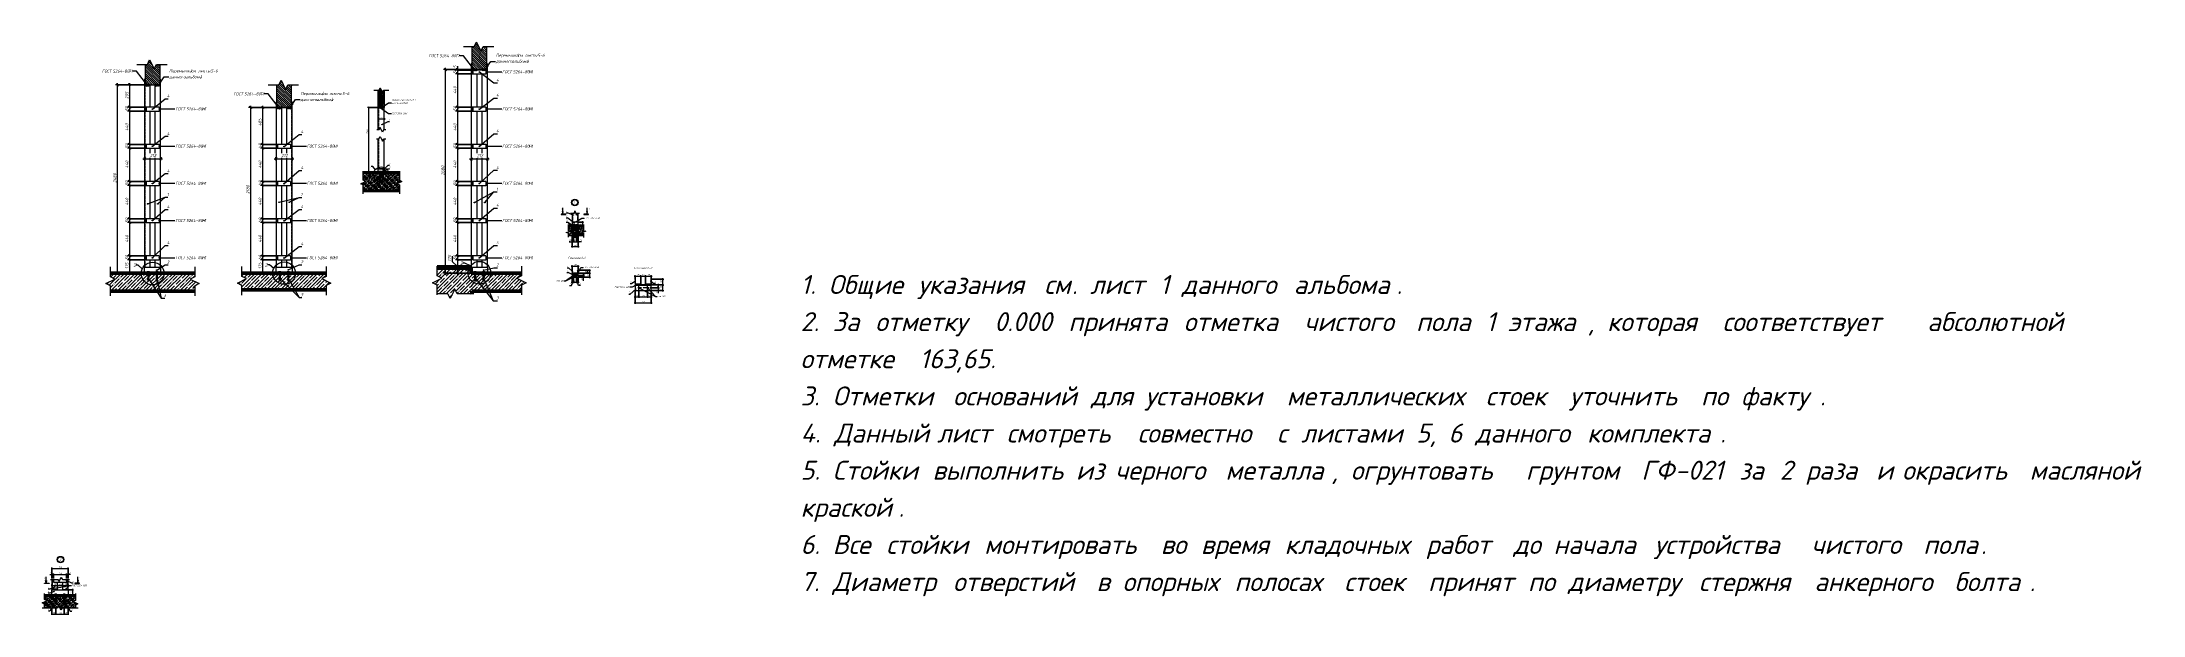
# Model space of a CAD drawing. Header units: millimetres. Extents: x 7563 to 35266, y -386 to 7164.
import ezdxf

# ---------------------------------------------------------------- set-up
doc = ezdxf.new("R2010")
doc.units = ezdxf.units.MM
doc.linetypes.add('200_ШТРИХ_ш1п0_6_', pattern=[16, 10, -6])
doc.linetypes.add('50_200_ШТРИХ_1Т_ш5_п1_п1_', pattern=[70, 50, -10, 0, -10])
for name, color, linetype, lineweight in [('A-ANNO-DIMS', 7, 'Continuous', 9), ('A-ANNO-DIMS-10', 7, 'Continuous', 9), ('A-ANNO-DIMS-20', 7, 'Continuous', 9), ('A-ANNO-NOTE', 7, 'Continuous', 9), ('A-DETL', 7, 'Continuous', 9), ('A-DETL-1', 7, 'Continuous', 5), ('A-DETL-2', 7, '200_ШТРИХ_ш1п0_6_', 5), ('A-DETL-3', 7, 'Continuous', 18), ('A-DETL-4', 7, 'Continuous', 20), ('A-DETL-5', 7, 'Continuous', 50), ('A-DETL-6', 7, 'Continuous', 40), ('A-DETL-7', 7, '50_200_ШТРИХ_1Т_ш5_п1_п1_', 5), ('A-DETL-CNTR-1', 7, '50_200_ШТРИХ_1Т_ш5_п1_п1_', 5), ('A-DETL-GENF', 7, 'Continuous', 9), ('A-DETL-GENF-1', 7, 'Continuous', 5), ('A-FLOR-FNSH', 7, 'Continuous', 40), ('A-FLOR-FNSH-1', 7, 'Continuous', 50), ('A-FLOR-PATT-1', 7, 'Continuous', 5), ('A-GENM', 7, 'Continuous', 9), ('A-GENM-IDEN', 7, 'Continuous', 9), ('G-ANNO-TEXT', 7, 'Continuous', 9), ('S-BEAM', 7, 'Continuous', 9), ('S-BEAM-1', 7, 'Continuous', 18), ('S-BEAM-2', 7, 'Continuous', 20)]:
    doc.layers.add(name, color=color, linetype=linetype, lineweight=lineweight)
doc.styles.add('ISOCPEUR_B_I', font='', dxfattribs={"height": 30})
doc.styles.add('ISOCPEUR_I', font='isocpeui.ttf', dxfattribs={"width": 0.9, "height": 20})
doc.styles.add('ISOCPEUR_I_1', font='isocpeui.ttf', dxfattribs={"width": 0.9, "height": 40})
doc.styles.add('ISOCPEUR_I_2', font='isocpeui.ttf', dxfattribs={"height": 50})
doc.styles.add('ISOCPEUR_I_3', font='isocpeui.ttf', dxfattribs={"height": 25})
doc.styles.add('ISOCPEUR_I_4', font='isocpeui.ttf', dxfattribs={"height": 20})
doc.styles.add('ISOCPEUR_I_5', font='isocpeui.ttf', dxfattribs={"height": 250})
doc.styles.get('ISOCPEUR_B_I').set_extended_font_data('ISOCPEUR', italic=True, bold=True)
doc.dimstyles.new('ISO-2_0_0_9К_СРЕДНИЙ', dxfattribs={"dimscale": 304.8, "dimtxt": 19.919624, "dimasz": 0.049213, "dimexe": 0.03937, "dimexo": 0, "dimgap": 0, "dimtad": 1, "dimdec": 0, "dimzin": 0, "dimdsep": 46, "dimtxsty": 'ISOCPEUR_I', "dimblk1": 'OBLIQUE', "dimblk2": 'OBLIQUE', "dimsah": 1, "dimcen": 0.09, "dimdle": 0.03937, "dimazin": 0, "dimtfac": 1, "dimtdec": 4, "dimtix": 1, "dimtmove": 0, "dimatfit": 3, "dimfxl": 1, "dimtvp": 1, "dimtolj": 1, "dimtzin": 0, "dimarcsym": 2})
doc.dimstyles.new('ISO-2_0_0_9К_СРЕДНИЙ_1', dxfattribs={"dimscale": 304.8, "dimtxt": 19.919624, "dimasz": 0.049213, "dimexe": 0.03937, "dimexo": 0, "dimgap": 0, "dimtad": 1, "dimdec": 0, "dimzin": 0, "dimdsep": 46, "dimtxsty": 'ISOCPEUR_I', "dimblk1": 'OBLIQUE', "dimblk2": 'OBLIQUE', "dimsah": 1, "dimcen": 0.09, "dimdle": 0.03937, "dimazin": 0, "dimtfac": 1, "dimtdec": 4, "dimtix": 1, "dimtmove": 1, "dimatfit": 3, "dimfxl": 1, "dimtvp": 1, "dimtolj": 1, "dimtzin": 0, "dimarcsym": 2})
doc.dimstyles.new('ISO-2_0_0_9К_СРЕДНИЙ_2', dxfattribs={"dimscale": 304.8, "dimtxt": 39.839247, "dimasz": 0.098425, "dimexe": 0.07874, "dimexo": 0, "dimgap": 0, "dimtad": 1, "dimdec": 0, "dimzin": 0, "dimdsep": 46, "dimtxsty": 'ISOCPEUR_I_1', "dimblk1": 'OBLIQUE', "dimblk2": 'OBLIQUE', "dimsah": 1, "dimcen": 0.09, "dimdle": 0.07874, "dimazin": 0, "dimtfac": 1, "dimtdec": 4, "dimtix": 1, "dimtmove": 0, "dimatfit": 3, "dimfxl": 1, "dimtvp": 1, "dimtolj": 1, "dimtzin": 0, "dimarcsym": 2})
doc.dimstyles.new('ISO-2_0_0_9К_СРЕДНИЙ_3', dxfattribs={"dimscale": 304.8, "dimtxt": 39.839247, "dimasz": 0.098425, "dimexe": 0.07874, "dimexo": 0, "dimgap": 0, "dimtad": 1, "dimdec": 0, "dimzin": 0, "dimdsep": 46, "dimtxsty": 'ISOCPEUR_I_1', "dimblk1": 'OBLIQUE', "dimblk2": 'OBLIQUE', "dimsah": 1, "dimcen": 0.09, "dimdle": 0.07874, "dimazin": 0, "dimtfac": 1, "dimtdec": 4, "dimtix": 1, "dimtmove": 2, "dimatfit": 3, "dimfxl": 1, "dimtvp": 1, "dimtolj": 1, "dimtzin": 0, "dimarcsym": 2})
doc.dimstyles.new('ISO-2_0_0_9К_СРЕДНИЙ_4', dxfattribs={"dimscale": 304.8, "dimtxt": 39.839247, "dimasz": 0.098425, "dimexe": 0.07874, "dimexo": 0, "dimgap": 0, "dimtad": 1, "dimdec": 0, "dimzin": 0, "dimdsep": 46, "dimtxsty": 'ISOCPEUR_I_1', "dimblk1": 'OBLIQUE', "dimblk2": 'OBLIQUE', "dimsah": 1, "dimcen": 0.09, "dimdle": 0.07874, "dimazin": 0, "dimtfac": 1, "dimtdec": 4, "dimtix": 1, "dimtmove": 1, "dimatfit": 3, "dimfxl": 1, "dimtvp": 1, "dimtolj": 1, "dimtzin": 0, "dimarcsym": 2})
doc.dimstyles.new('ISO-2_0_0_9К_СРЕДНИЙ_ФОН', dxfattribs={"dimscale": 304.8, "dimtxt": 39.839247, "dimasz": 0.098425, "dimexe": 0.07874, "dimexo": 0, "dimgap": 0.032808, "dimtad": 1, "dimdec": 0, "dimdsep": 46, "dimtxsty": 'ISOCPEUR_I_1', "dimblk1": 'OBLIQUE', "dimblk2": 'OBLIQUE', "dimsah": 1, "dimcen": 0.09, "dimdle": 0.07874, "dimazin": 0, "dimtfac": 1, "dimtdec": 4, "dimtix": 1, "dimtmove": 0, "dimatfit": 3, "dimfxl": 1, "dimtvp": 1, "dimtfill": 1, "dimtolj": 1, "dimtzin": 0, "dimarcsym": 2})
pattern_1 = [(45, (5594.71, 4305), (-45.6197, 45.6197), []), (45, (5640.33, 4305), (-45.6197, 45.6197), [80.645, -16.129, 1.341, -14.788])]
pattern_2 = [(45, (9342.606, 0), (-3.535534, 3.535534), [])]

msp = doc.modelspace()

# ---------------------------------------------------------------- texts
at = {"layer": 'A-ANNO-NOTE', "char_height": 20, "attachment_point": 1, "style": 'ISOCPEUR_I_4'}
for s, insert, width in [('\\fISOCPEUR|b0|i1|c204|p34|;2', (14474.1, 4881.4), 17.637), ('\\fISOCPEUR|b0|i1|c204|p34|;3', (14474.1, 4821.4), 17.637), ('\\fISOCPEUR|b0|i1|c204|p34|;1', (14474.1, 4944.1), 12.827), ('\\fISOCPEUR|b0|i1|c204|p34|;2', (14482.6, 4157.3), 17.637), ('\\fISOCPEUR|b0|i1|c204|p34|;1', (14486.7, 4219.1), 12.827), ('\\fISOCPEUR|b0|i1|c204|p34|;1', (15319.7, 4016.1), 12.827), ('\\fISOCPEUR|b0|i1|c204|p34|;1', (15640.7, 4016.1), 12.827), ('\\fISOCPEUR|b0|i1|c204|p34|;2', (15299.7, 3873.3), 17.637)]:
    msp.add_mtext(s, dxfattribs=dict(at, insert=insert, width=width))
at = {"layer": 'A-GENM-IDEN', "attachment_point": 1}
for s, insert, char_height, width, style in [('\\fISOCPEUR|b0|i1|c204|p34|;\\W.9;4', (13552.5, 6682.2), 40, 37.519, 'ISOCPEUR_I_1'), ('\\fISOCPEUR|b0|i1|c204|p34|;\\W.9;4', (9211.1, 6474.8), 40, 37.519, 'ISOCPEUR_I_1'), ('\\fISOCPEUR|b0|i1|c204|p34|;\\W.9;4', (13552.5, 6483.6), 40, 37.519, 'ISOCPEUR_I_1'), ('\\fISOCPEUR|b0|i1|c204|p34|;\\W.9;1', (12137.8, 6146.6), 20, 11.544, 'ISOCPEUR_I'), ('\\fISOCPEUR|b0|i1|c204|p34|;\\W.9;4', (9211.1, 5978.7), 40, 37.519, 'ISOCPEUR_I_1'), ('\\fISOCPEUR|b0|i1|c204|p34|;\\W.9;4', (10974.8, 6002.9), 40, 37.519, 'ISOCPEUR_I_1'), ('\\fISOCPEUR|b0|i1|c204|p34|;\\W.9;4', (13552.5, 6013.6), 40, 37.519, 'ISOCPEUR_I_1'), ('\\fISOCPEUR|b0|i1|c204|p34|;\\W.9;2', (12137.8, 5570.8), 20, 15.873, 'ISOCPEUR_I'), ('\\fISOCPEUR|b0|i1|c204|p34|;\\W.9;4', (9211.1, 5486.7), 40, 37.519, 'ISOCPEUR_I_1'), ('\\fISOCPEUR|b0|i1|c204|p34|;\\W.9;4', (10974.8, 5528.5), 40, 37.519, 'ISOCPEUR_I_1'), ('\\fISOCPEUR|b0|i1|c204|p34|;\\W.9;3', (12139, 5520.5), 20, 15.873, 'ISOCPEUR_I'), ('\\fISOCPEUR|b0|i1|c204|p34|;\\W.9;3', (12139, 5520.5), 20, 15.873, 'ISOCPEUR_I'), ('\\fISOCPEUR|b0|i1|c204|p34|;\\W.9;4', (13552.5, 5530.7), 40, 37.519, 'ISOCPEUR_I_1'), ('\\fISOCPEUR|b0|i1|c204|p34|;\\W.9;4', (9211.1, 5013.9), 40, 37.519, 'ISOCPEUR_I_1'), ('\\fISOCPEUR|b0|i1|c204|p34|;\\W.9;1', (9211.1, 5176.3), 40, 23.089, 'ISOCPEUR_I_1'), ('\\fISOCPEUR|b0|i1|c204|p34|;\\W.9;1', (9211.1, 5176.3), 40, 23.089, 'ISOCPEUR_I_1'), ('\\fISOCPEUR|b0|i1|c204|p34|;\\W.9;4', (10974.8, 5015.3), 40, 37.519, 'ISOCPEUR_I_1'), ('\\fISOCPEUR|b0|i1|c204|p34|;\\W.9;1', (10974.8, 5174.2), 40, 23.089, 'ISOCPEUR_I_1'), ('\\fISOCPEUR|b0|i1|c204|p34|;\\W.9;1', (10974.8, 5174.2), 40, 23.089, 'ISOCPEUR_I_1'), ('\\fISOCPEUR|b0|i1|c204|p34|;\\W.9;4', (13552.5, 5033.7), 40, 37.519, 'ISOCPEUR_I_1'), ('\\fISOCPEUR|b0|i1|c204|p34|;\\W.9;1', (13552.5, 5245.4), 40, 23.089, 'ISOCPEUR_I_1'), ('\\fISOCPEUR|b0|i1|c204|p34|;\\W.9;1', (13552.5, 5245.4), 40, 23.089, 'ISOCPEUR_I_1'), ('\\fISOCPEUR|b0|i1|c204|p34|;\\W.9;4', (9211.1, 4542), 40, 37.519, 'ISOCPEUR_I_1'), ('\\fISOCPEUR|b0|i1|c204|p34|;\\W.9;4', (10974.8, 4526.1), 40, 37.519, 'ISOCPEUR_I_1'), ('\\fISOCPEUR|b0|i1|c204|p34|;\\W.9;4', (13552.5, 4541.2), 40, 37.519, 'ISOCPEUR_I_1'), ('\\fISOCPEUR|b0|i1|c204|p34|;\\W.9;2', (9211.1, 4284.3), 40, 31.747, 'ISOCPEUR_I_1'), ('\\fISOCPEUR|b0|i1|c204|p34|;\\W.9;2', (10974.8, 4285.7), 40, 31.747, 'ISOCPEUR_I_1'), ('\\fISOCPEUR|b0|i1|c204|p34|;\\W.9;2', (13552.5, 4247.1), 40, 31.747, 'ISOCPEUR_I_1'), ('\\fISOCPEUR|b0|i1|c204|p34|;\\W.9;3', (9166, 3845.5), 40, 31.747, 'ISOCPEUR_I_1'), ('\\fISOCPEUR|b0|i1|c204|p34|;\\W.9;3', (9166, 3845.5), 40, 31.747, 'ISOCPEUR_I_1'), ('\\fISOCPEUR|b0|i1|c204|p34|;\\W.9;3', (10974.8, 3854.8), 40, 31.747, 'ISOCPEUR_I_1'), ('\\fISOCPEUR|b0|i1|c204|p34|;\\W.9;3', (10974.8, 3854.8), 40, 31.747, 'ISOCPEUR_I_1'), ('\\fISOCPEUR|b0|i1|c204|p34|;\\W.9;3', (13552.5, 3812.8), 40, 31.747, 'ISOCPEUR_I_1'), ('\\fISOCPEUR|b0|i1|c204|p34|;\\W.9;3', (13552.5, 3812.8), 40, 31.747, 'ISOCPEUR_I_1'), ('\\fISOCPEUR|b0|i1|c204|p34|;\\W.9;4', (7965, 64.1), 20, 18.759, 'ISOCPEUR_I'), ('\\fISOCPEUR|b0|i1|c204|p34|;\\W.9;2', (7636.3, -72.5), 20, 15.873, 'ISOCPEUR_I'), ('\\fISOCPEUR|b0|i1|c204|p34|;\\W.9;1', (7636.3, -18.3), 20, 11.544, 'ISOCPEUR_I'), ('\\fISOCPEUR|b0|i1|c204|p34|;\\W.9;1', (7636.3, -18.3), 20, 11.544, 'ISOCPEUR_I'), ('\\fISOCPEUR|b0|i1|c204|p34|;\\W.9;3', (7639.1, -306.9), 20, 15.873, 'ISOCPEUR_I'), ('\\fISOCPEUR|b0|i1|c204|p34|;\\W.9;3', (7947.3, -307.6), 20, 15.873, 'ISOCPEUR_I')]:
    msp.add_mtext(s, dxfattribs=dict(at, insert=insert, char_height=char_height, width=width, style=style))
at = {"layer": 'G-ANNO-TEXT', "attachment_point": 1}
for s, insert, char_height, width, style in [('ГОСТ', (12661.8, 7004.3), 40, 138.532, 'ISOCPEUR_I_1'), (' 5264-80-', (12776.1, 7004.3), 40, 287.164, 'ISOCPEUR_I_1'), ('\\fISOCPEUR|b0|i1|c204|p34|;\\W.9;Т', (13013, 7004.3), 40, 37.519, 'ISOCPEUR_I_1'), ('\\fISOCPEUR|b0|i1|c204|p34|;\\W.9;1', (13043.9, 7004.3), 40, 23.089, 'ISOCPEUR_I_1'), ('Перемычка', (13547.8, 7009.1), 40, 308.81, 'ISOCPEUR_I_1'), ('\\fISOCPEUR|b0|i1|c204|p34|;\\W.9; ', (13735.9, 6929.7), 40, 27.418, 'ISOCPEUR_I_1'), ('альбома', (13758.5, 6929.7), 40, 239.544, 'ISOCPEUR_I_1'), (' (', (13802.6, 7009.1), 40, 46.177, 'ISOCPEUR_I_1'), ('см', (13840.7, 7009.1), 40, 64.937, 'ISOCPEUR_I_1'), ('. ', (13894.2, 7009.1), 40, 41.848, 'ISOCPEUR_I_1'), ('листы', (13928.8, 7009.1), 40, 170.278, 'ISOCPEUR_I_1'), ('\\fISOCPEUR|b0|i1|c204|p34|;\\W.9;)', (13956.2, 6929.7), 40, 18.759, 'ISOCPEUR_I_1'), (' 5-6 ', (14069.3, 7009.1), 40, 132.759, 'ISOCPEUR_I_1'), ('ГОСТ', (8353.1, 6800.3), 40, 138.532, 'ISOCPEUR_I_1'), (' 5264-80-', (8467.4, 6800.3), 40, 287.164, 'ISOCPEUR_I_1'), ('\\fISOCPEUR|b0|i1|c204|p34|;\\W.9;Т', (8704.4, 6800.3), 40, 37.519, 'ISOCPEUR_I_1'), ('\\fISOCPEUR|b0|i1|c204|p34|;\\W.9;1', (8735.3, 6800.3), 40, 23.089, 'ISOCPEUR_I_1'), ('данного', (9239.2, 6725.7), 40, 228, 'ISOCPEUR_I_1'), ('Перемычка', (9239.2, 6805.1), 40, 308.81, 'ISOCPEUR_I_1'), ('\\fISOCPEUR|b0|i1|c204|p34|;\\W.9; ', (9427.3, 6725.7), 40, 27.418, 'ISOCPEUR_I_1'), ('альбома', (9449.9, 6725.7), 40, 239.544, 'ISOCPEUR_I_1'), (' (', (9494, 6805.1), 40, 46.177, 'ISOCPEUR_I_1'), ('см', (9532.1, 6805.1), 40, 64.937, 'ISOCPEUR_I_1'), ('. ', (9585.6, 6805.1), 40, 41.848, 'ISOCPEUR_I_1'), ('листы', (9620.2, 6805.1), 40, 170.278, 'ISOCPEUR_I_1'), ('\\fISOCPEUR|b0|i1|c204|p34|;\\W.9;)', (9647.6, 6725.7), 40, 18.759, 'ISOCPEUR_I_1'), (' 5-6 ', (9760.7, 6805.1), 40, 132.759, 'ISOCPEUR_I_1'), ('данного', (13547.8, 6929.7), 40, 228, 'ISOCPEUR_I_1'), ('ГОСТ', (13630.3, 6792), 40, 138.532, 'ISOCPEUR_I_1'), (' 5264-80-', (13744.6, 6792), 40, 287.164, 'ISOCPEUR_I_1'), ('\\fISOCPEUR|b0|i1|c204|p34|;\\W.9;Н', (13981.5, 6792), 40, 37.519, 'ISOCPEUR_I_1'), ('\\fISOCPEUR|b0|i1|c204|p34|;\\W.9;1', (14012.5, 6792), 40, 23.089, 'ISOCPEUR_I_1'), ('ГОСТ', (10086.6, 6500.3), 40, 138.532, 'ISOCPEUR_I_1'), (' 5264-80-', (10200.9, 6500.3), 40, 287.164, 'ISOCPEUR_I_1'), ('\\fISOCPEUR|b0|i1|c204|p34|;\\W.9;Т', (10437.8, 6500.3), 40, 37.519, 'ISOCPEUR_I_1'), ('\\fISOCPEUR|b0|i1|c204|p34|;\\W.9;1', (10468.8, 6500.3), 40, 23.089, 'ISOCPEUR_I_1'), ('данного', (10972.6, 6425.7), 40, 228, 'ISOCPEUR_I_1'), ('Перемычка', (10972.6, 6505.1), 40, 308.81, 'ISOCPEUR_I_1'), ('\\fISOCPEUR|b0|i1|c204|p34|;\\W.9; ', (11160.7, 6425.7), 40, 27.418, 'ISOCPEUR_I_1'), ('альбома', (11183.3, 6425.7), 40, 239.544, 'ISOCPEUR_I_1'), (' (', (11227.4, 6505.1), 40, 46.177, 'ISOCPEUR_I_1'), ('см', (11265.5, 6505.1), 40, 64.937, 'ISOCPEUR_I_1'), ('. ', (11319.1, 6505.1), 40, 41.848, 'ISOCPEUR_I_1'), ('листы', (11353.6, 6505.1), 40, 170.278, 'ISOCPEUR_I_1'), ('\\fISOCPEUR|b0|i1|c204|p34|;\\W.9;)', (11381, 6425.7), 40, 18.759, 'ISOCPEUR_I_1'), (' 5-6 ', (11494.1, 6505.1), 40, 132.759, 'ISOCPEUR_I_1'), ('Перемычка', (12175.3, 6412.8), 20, 154.405, 'ISOCPEUR_I'), ('\\fISOCPEUR|b0|i1|c204|p34|;\\W.9; ', (12269.4, 6373.1), 20, 13.709, 'ISOCPEUR_I'), ('альбома', (12280.7, 6373.1), 20, 119.772, 'ISOCPEUR_I'), (' (', (12302.7, 6412.8), 20, 23.089, 'ISOCPEUR_I'), ('см', (12321.7, 6412.8), 20, 32.468, 'ISOCPEUR_I'), ('. ', (12348.5, 6412.8), 20, 20.924, 'ISOCPEUR_I'), ('листы', (12365.8, 6412.8), 20, 85.139, 'ISOCPEUR_I'), ('\\fISOCPEUR|b0|i1|c204|p34|;\\W.9;)', (12379.5, 6373.1), 20, 9.38, 'ISOCPEUR_I'), (' 5-6 ', (12436, 6412.8), 20, 66.38, 'ISOCPEUR_I'), ('ГОСТ', (9321.7, 6302), 40, 138.532, 'ISOCPEUR_I_1'), (' 5264-80-', (9436, 6302), 40, 287.164, 'ISOCPEUR_I_1'), ('\\fISOCPEUR|b0|i1|c204|p34|;\\W.9;Н', (9672.9, 6302), 40, 37.519, 'ISOCPEUR_I_1'), ('\\fISOCPEUR|b0|i1|c204|p34|;\\W.9;1', (9703.8, 6302), 40, 23.089, 'ISOCPEUR_I_1'), ('данного', (12175.3, 6373.1), 20, 114, 'ISOCPEUR_I'), ('ГОСТ', (12175.3, 6232.8), 20, 69.266, 'ISOCPEUR_I'), (' 5264-80-', (12232.4, 6232.8), 20, 143.582, 'ISOCPEUR_I'), ('\\fISOCPEUR|b0|i1|c204|p34|;\\W.9;Н', (12350.9, 6232.8), 20, 18.759, 'ISOCPEUR_I'), ('\\fISOCPEUR|b0|i1|c204|p34|;\\W.9;1', (12366.4, 6232.8), 20, 11.544, 'ISOCPEUR_I'), ('ГОСТ', (13630.3, 6302), 40, 138.532, 'ISOCPEUR_I_1'), (' 5264-80-', (13744.6, 6302), 40, 287.164, 'ISOCPEUR_I_1'), ('\\fISOCPEUR|b0|i1|c204|p34|;\\W.9;Н', (13981.5, 6302), 40, 37.519, 'ISOCPEUR_I_1'), ('\\fISOCPEUR|b0|i1|c204|p34|;\\W.9;1', (14012.5, 6302), 40, 23.089, 'ISOCPEUR_I_1'), ('ГОСТ', (9321.7, 5812), 40, 138.532, 'ISOCPEUR_I_1'), (' 5264-80-', (9436, 5812), 40, 287.164, 'ISOCPEUR_I_1'), ('\\fISOCPEUR|b0|i1|c204|p34|;\\W.9;Н', (9672.9, 5812), 40, 37.519, 'ISOCPEUR_I_1'), ('\\fISOCPEUR|b0|i1|c204|p34|;\\W.9;1', (9703.8, 5812), 40, 23.089, 'ISOCPEUR_I_1'), ('ГОСТ', (11055.1, 5812), 40, 138.532, 'ISOCPEUR_I_1'), (' 5264-80-', (11169.4, 5812), 40, 287.164, 'ISOCPEUR_I_1'), ('\\fISOCPEUR|b0|i1|c204|p34|;\\W.9;Н', (11406.3, 5812), 40, 37.519, 'ISOCPEUR_I_1'), ('\\fISOCPEUR|b0|i1|c204|p34|;\\W.9;1', (11437.3, 5812), 40, 23.089, 'ISOCPEUR_I_1'), ('ГОСТ', (13630.3, 5812), 40, 138.532, 'ISOCPEUR_I_1'), (' 5264-80-', (13744.6, 5812), 40, 287.164, 'ISOCPEUR_I_1'), ('\\fISOCPEUR|b0|i1|c204|p34|;\\W.9;Н', (13981.5, 5812), 40, 37.519, 'ISOCPEUR_I_1'), ('\\fISOCPEUR|b0|i1|c204|p34|;\\W.9;1', (14012.5, 5812), 40, 23.089, 'ISOCPEUR_I_1'), ('ГОСТ', (9321.7, 5322), 40, 138.532, 'ISOCPEUR_I_1'), (' 5264-80-', (9436, 5322), 40, 287.164, 'ISOCPEUR_I_1'), ('\\fISOCPEUR|b0|i1|c204|p34|;\\W.9;Н', (9672.9, 5322), 40, 37.519, 'ISOCPEUR_I_1'), ('\\fISOCPEUR|b0|i1|c204|p34|;\\W.9;1', (9703.8, 5322), 40, 23.089, 'ISOCPEUR_I_1'), ('ГОСТ', (11055.1, 5322), 40, 138.532, 'ISOCPEUR_I_1'), (' 5264-80-', (11169.4, 5322), 40, 287.164, 'ISOCPEUR_I_1'), ('\\fISOCPEUR|b0|i1|c204|p34|;\\W.9;Н', (11406.3, 5322), 40, 37.519, 'ISOCPEUR_I_1'), ('\\fISOCPEUR|b0|i1|c204|p34|;\\W.9;1', (11437.3, 5322), 40, 23.089, 'ISOCPEUR_I_1'), ('\\fISOCPEUR|b0|i1|c204|p34|;1', (11890.5, 5536.7), 25, 16.034, 'ISOCPEUR_I_3'), ('ГОСТ', (13630.3, 5322), 40, 138.532, 'ISOCPEUR_I_1'), (' 5264-80-', (13744.6, 5322), 40, 287.164, 'ISOCPEUR_I_1'), ('\\fISOCPEUR|b0|i1|c204|p34|;\\W.9;Н', (13981.5, 5322), 40, 37.519, 'ISOCPEUR_I_1'), ('\\fISOCPEUR|b0|i1|c204|p34|;\\W.9;1', (14012.5, 5322), 40, 23.089, 'ISOCPEUR_I_1'), ('\\fISOCPEUR|b1|i1|c204|p34|;1', (14573.6, 5066.7), 30, 19.241, 'ISOCPEUR_B_I'), ('ГОСТ', (9321.7, 4832), 40, 138.532, 'ISOCPEUR_I_1'), (' 5264-80-', (9436, 4832), 40, 287.164, 'ISOCPEUR_I_1'), ('\\fISOCPEUR|b0|i1|c204|p34|;\\W.9;Н', (9672.9, 4832), 40, 37.519, 'ISOCPEUR_I_1'), ('\\fISOCPEUR|b0|i1|c204|p34|;\\W.9;1', (9703.8, 4832), 40, 23.089, 'ISOCPEUR_I_1'), ('ГОСТ', (11055.1, 4832), 40, 138.532, 'ISOCPEUR_I_1'), (' 5264-80-', (11169.4, 4832), 40, 287.164, 'ISOCPEUR_I_1'), ('\\fISOCPEUR|b0|i1|c204|p34|;\\W.9;Н', (11406.3, 4832), 40, 37.519, 'ISOCPEUR_I_1'), ('\\fISOCPEUR|b0|i1|c204|p34|;\\W.9;1', (11437.3, 4832), 40, 23.089, 'ISOCPEUR_I_1'), ('ГОСТ', (13630.3, 4832), 40, 138.532, 'ISOCPEUR_I_1'), (' 5264-80-', (13744.6, 4832), 40, 287.164, 'ISOCPEUR_I_1'), ('\\fISOCPEUR|b0|i1|c204|p34|;\\W.9;Н', (13981.5, 4832), 40, 37.519, 'ISOCPEUR_I_1'), ('\\fISOCPEUR|b0|i1|c204|p34|;\\W.9;1', (14012.5, 4832), 40, 23.089, 'ISOCPEUR_I_1'), ('\\fISOCPEUR|b0|i1|c204|p34|;\\W.9;1', (14400.8, 4972.4), 20, 11.544, 'ISOCPEUR_I'), ('ГОСТ', (14715.7, 4854.9), 20, 69.266, 'ISOCPEUR_I'), ('\\fISOCPEUR|b0|i1|c204|p34|;\\W.9;1', (14767.8, 4972.4), 20, 11.544, 'ISOCPEUR_I'), (' 5264-80-', (14772.8, 4854.9), 20, 143.582, 'ISOCPEUR_I'), ('\\fISOCPEUR|b0|i1|c204|p34|;\\W.9;Н', (14891.3, 4854.9), 20, 18.759, 'ISOCPEUR_I'), ('\\fISOCPEUR|b0|i1|c204|p34|;\\W.9;1', (14906.8, 4854.9), 20, 11.544, 'ISOCPEUR_I'), ('\\fISOCPEUR|b0|i1|c204|p34|;2', (8765, 4248.8), 50, 44.895, 'ISOCPEUR_I_2'), ('ГОСТ', (9321.7, 4342), 40, 138.532, 'ISOCPEUR_I_1'), (' 5264-80-', (9436, 4342), 40, 287.164, 'ISOCPEUR_I_1'), ('\\fISOCPEUR|b0|i1|c204|p34|;\\W.9;Н', (9672.9, 4342), 40, 37.519, 'ISOCPEUR_I_1'), ('\\fISOCPEUR|b0|i1|c204|p34|;\\W.9;1', (9703.8, 4342), 40, 23.089, 'ISOCPEUR_I_1'), ('\\fISOCPEUR|b0|i1|c204|p34|;2', (10498.4, 4253.8), 50, 44.895, 'ISOCPEUR_I_2'), ('ГОСТ', (11055.1, 4342), 40, 138.532, 'ISOCPEUR_I_1'), (' 5264-80-', (11169.4, 4342), 40, 287.164, 'ISOCPEUR_I_1'), ('\\fISOCPEUR|b0|i1|c204|p34|;\\W.9;Н', (11406.3, 4342), 40, 37.519, 'ISOCPEUR_I_1'), ('\\fISOCPEUR|b0|i1|c204|p34|;\\W.9;1', (11437.3, 4342), 40, 23.089, 'ISOCPEUR_I_1'), ('\\fISOCPEUR|b0|i1|c204|p34|;2', (13073.6, 4274), 50, 44.895, 'ISOCPEUR_I_2'), ('ГОСТ', (13630.3, 4342), 40, 138.532, 'ISOCPEUR_I_1'), (' 5264-80-', (13744.6, 4342), 40, 287.164, 'ISOCPEUR_I_1'), ('\\fISOCPEUR|b0|i1|c204|p34|;\\W.9;Н', (13981.5, 4342), 40, 37.519, 'ISOCPEUR_I_1'), ('\\fISOCPEUR|b0|i1|c204|p34|;\\W.9;1', (14012.5, 4342), 40, 23.089, 'ISOCPEUR_I_1'), ('Сечение', (14496.4, 4333.9), 30, 185.19, 'ISOCPEUR_B_I'), (' 1-1', (14649.2, 4333.9), 30, 88.186, 'ISOCPEUR_B_I'), ('ГОСТ', (14702, 4204.5), 20, 69.266, 'ISOCPEUR_I'), (' 5264-80-', (14759.1, 4204.5), 20, 143.582, 'ISOCPEUR_I'), ('\\fISOCPEUR|b0|i1|c204|p34|;\\W.9;Н', (14877.6, 4204.5), 20, 18.759, 'ISOCPEUR_I'), ('\\fISOCPEUR|b0|i1|c204|p34|;\\W.9;1', (14893.1, 4204.5), 20, 11.544, 'ISOCPEUR_I'), ('Сечение', (15366, 4201.3), 30, 185.19, 'ISOCPEUR_B_I'), (' 2-2', (15518.8, 4201.3), 30, 102.616, 'ISOCPEUR_B_I'), ('Отв', (14343.5, 4024.7), 20, 55.557, 'ISOCPEUR_I'), (' Ø10', (14389.3, 4024.7), 20, 64.215, 'ISOCPEUR_I'), ('ГОСТ', (15113.1, 3943.8), 20, 69.266, 'ISOCPEUR_I'), (' 5264-80-', (15170.2, 3943.8), 20, 143.582, 'ISOCPEUR_I'), ('\\fISOCPEUR|b0|i1|c204|p34|;\\W.9;Н', (15288.7, 3943.8), 20, 18.759, 'ISOCPEUR_I'), ('\\fISOCPEUR|b0|i1|c204|p34|;\\W.9;1', (15304.2, 3943.8), 20, 11.544, 'ISOCPEUR_I'), ('1. ', (17565.2, 4093.7), 250, 448.945, 'ISOCPEUR_I_5'), ('Общие', (17935.7, 4093.7), 250, 1234.599, 'ISOCPEUR_I_5'), ('\\fISOCPEUR|b0|i1|c204|p34|; ', (18954.3, 4093.7), 250, 192.405, 'ISOCPEUR_I_5'), ('указания', (19113.1, 4093.7), 250, 1827.848, 'ISOCPEUR_I_5'), ('\\fISOCPEUR|b0|i1|c204|p34|; ', (20621.2, 4093.7), 250, 192.405, 'ISOCPEUR_I_5'), ('см', (20779.9, 4093.7), 250, 440.928, 'ISOCPEUR_I_5'), ('. ', (21143.7, 4093.7), 250, 288.608, 'ISOCPEUR_I_5'), ('лист', (21381.9, 4093.7), 250, 921.941, 'ISOCPEUR_I_5'), (' 1 ', (22142.5, 4093.7), 250, 545.148, 'ISOCPEUR_I_5'), ('данного', (22592.3, 4093.7), 250, 1595.358, 'ISOCPEUR_I_5'), ('\\fISOCPEUR|b0|i1|c204|p34|; ', (23908.6, 4093.7), 250, 192.405, 'ISOCPEUR_I_5'), ('альбома', (24067.4, 4093.7), 250, 1643.459, 'ISOCPEUR_I_5'), ('\\fISOCPEUR|b0|i1|c204|p34|;.', (25423.4, 4093.7), 250, 96.203, 'ISOCPEUR_I_5'), ('Отв', (15677.1, 3822.3), 20, 55.557, 'ISOCPEUR_I'), (' Ø10', (15723, 3822.3), 20, 64.215, 'ISOCPEUR_I'), ('2. ', (17565.2, 3604.3), 250, 513.08, 'ISOCPEUR_I_5'), ('За', (17988.6, 3604.3), 250, 489.029, 'ISOCPEUR_I_5'), ('\\fISOCPEUR|b0|i1|c204|p34|; ', (18392.1, 3604.3), 250, 192.405, 'ISOCPEUR_I_5'), (' 0.000 ', (19959.7, 3604.3), 250, 1378.902, 'ISOCPEUR_I_5'), ('\\fISOCPEUR|b0|i1|c204|p34|; ', (22460, 3604.3), 250, 192.405, 'ISOCPEUR_I_5'), ('\\fISOCPEUR|b0|i1|c204|p34|; ', (24047.5, 3604.3), 250, 192.405, 'ISOCPEUR_I_5'), ('\\fISOCPEUR|b0|i1|c204|p34|; ', (25522.6, 3604.3), 250, 192.405, 'ISOCPEUR_I_5'), (' 1 ', (26442, 3604.3), 250, 545.147, 'ISOCPEUR_I_5'), ('\\fISOCPEUR|b0|i1|c204|p34|; ', (29564.1, 3604.3), 250, 192.405, 'ISOCPEUR_I_5'), ('\\fISOCPEUR|b0|i1|c204|p34|; ', (32262.8, 3604.3), 250, 192.405, 'ISOCPEUR_I_5'), ('абсолютной', (32421.6, 3604.3), 250, 2332.911, 'ISOCPEUR_I_5'), ('\\fISOCPEUR|b0|i1|c204|p34|; ', (34346.4, 3604.3), 250, 192.405, 'ISOCPEUR_I_5'), ('отметку', (18550.8, 3604.3), 250, 1707.594, 'ISOCPEUR_I_5'), ('принята', (21097.4, 3604.3), 250, 1651.476, 'ISOCPEUR_I_5'), ('отметка', (22618.8, 3604.3), 250, 1731.645, 'ISOCPEUR_I_5'), ('чистого', (24206.3, 3604.3), 250, 1595.358, 'ISOCPEUR_I_5'), ('пола', (25681.3, 3604.3), 250, 921.941, 'ISOCPEUR_I_5'), ('этажа', (26891.8, 3604.3), 250, 1282.7, 'ISOCPEUR_I_5'), (', ', (27950.1, 3604.3), 250, 304.641, 'ISOCPEUR_I_5'), ('которая', (28201.5, 3604.3), 250, 1651.476, 'ISOCPEUR_I_5'), ('соответствует', (29722.8, 3604.3), 250, 3078.48, 'ISOCPEUR_I_5'), (' 163,65.', (18974.1, 3114.8), 250, 1459.071, 'ISOCPEUR_I_5'), ('отметке', (17565.2, 3114.8), 250, 1707.594, 'ISOCPEUR_I_5'), ('3. ', (17565.2, 2625.3), 250, 513.08, 'ISOCPEUR_I_5'), ('Отметки', (17988.6, 2625.3), 250, 1731.645, 'ISOCPEUR_I_5'), ('\\fISOCPEUR|b0|i1|c204|p34|; ', (19417.3, 2625.3), 250, 192.405, 'ISOCPEUR_I_5'), ('оснований', (19576.1, 2625.3), 250, 2012.236, 'ISOCPEUR_I_5'), ('\\fISOCPEUR|b0|i1|c204|p34|; ', (21236.3, 2625.3), 250, 192.405, 'ISOCPEUR_I_5'), ('для', (21395.1, 2625.3), 250, 673.418, 'ISOCPEUR_I_5'), ('\\fISOCPEUR|b0|i1|c204|p34|; ', (21950.7, 2625.3), 250, 192.405, 'ISOCPEUR_I_5'), ('установки', (22109.5, 2625.3), 250, 2068.354, 'ISOCPEUR_I_5'), ('\\fISOCPEUR|b0|i1|c204|p34|; ', (23816, 2625.3), 250, 192.405, 'ISOCPEUR_I_5'), ('металлических', (23974.8, 2625.3), 250, 2990.294, 'ISOCPEUR_I_5'), ('\\fISOCPEUR|b0|i1|c204|p34|; ', (26442, 2625.3), 250, 192.405, 'ISOCPEUR_I_5'), ('стоек', (26600.8, 2625.3), 250, 1146.413, 'ISOCPEUR_I_5'), ('\\fISOCPEUR|b0|i1|c204|p34|; ', (27546.6, 2625.3), 250, 192.405, 'ISOCPEUR_I_5'), ('уточнить', (27705.4, 2625.3), 250, 1908.016, 'ISOCPEUR_I_5'), ('\\fISOCPEUR|b0|i1|c204|p34|; ', (29279.7, 2625.3), 250, 192.405, 'ISOCPEUR_I_5'), ('по', (29438.4, 2625.3), 250, 448.945, 'ISOCPEUR_I_5'), ('\\fISOCPEUR|b0|i1|c204|p34|; ', (29808.8, 2625.3), 250, 192.405, 'ISOCPEUR_I_5'), ('факту', (29967.6, 2625.3), 250, 1258.649, 'ISOCPEUR_I_5'), ('. ', (31006.1, 2625.3), 250, 288.608, 'ISOCPEUR_I_5'), ('4. ', (17565.2, 2135.8), 250, 537.131, 'ISOCPEUR_I_5'), ('Данный', (18008.4, 2135.8), 250, 1451.054, 'ISOCPEUR_I_5'), ('\\fISOCPEUR|b0|i1|c204|p34|; ', (19205.7, 2135.8), 250, 192.405, 'ISOCPEUR_I_5'), ('лист', (19364.4, 2135.8), 250, 921.941, 'ISOCPEUR_I_5'), ('\\fISOCPEUR|b0|i1|c204|p34|; ', (20125.1, 2135.8), 250, 192.405, 'ISOCPEUR_I_5'), ('смотреть', (20283.8, 2135.8), 250, 1899.999, 'ISOCPEUR_I_5'), ('\\fISOCPEUR|b0|i1|c204|p34|; ', (21851.5, 2135.8), 250, 192.405, 'ISOCPEUR_I_5'), ('совместно', (22010.2, 2135.8), 250, 2036.286, 'ISOCPEUR_I_5'), ('\\fISOCPEUR|b0|i1|c204|p34|; ', (23690.3, 2135.8), 250, 192.405, 'ISOCPEUR_I_5'), ('\\fISOCPEUR|b0|i1|c204|p34|;с', (23849.1, 2135.8), 250, 192.405, 'ISOCPEUR_I_5'), ('\\fISOCPEUR|b0|i1|c204|p34|; ', (24007.8, 2135.8), 250, 192.405, 'ISOCPEUR_I_5'), ('листами', (24166.6, 2135.8), 250, 1643.459, 'ISOCPEUR_I_5'), (' 5, 6 ', (25522.6, 2135.8), 250, 1138.396, 'ISOCPEUR_I_5'), ('данного', (26461.9, 2135.8), 250, 1595.358, 'ISOCPEUR_I_5'), ('\\fISOCPEUR|b0|i1|c204|p34|; ', (27778.2, 2135.8), 250, 192.405, 'ISOCPEUR_I_5'), ('комплекта', (27936.9, 2135.8), 250, 2124.472, 'ISOCPEUR_I_5'), ('\\fISOCPEUR|b0|i1|c204|p34|;.', (29689.8, 2135.8), 250, 96.203, 'ISOCPEUR_I_5'), ('5. ', (17565.2, 1646.3), 250, 513.08, 'ISOCPEUR_I_5'), ('Стойки', (17988.6, 1646.3), 250, 1402.953, 'ISOCPEUR_I_5'), ('\\fISOCPEUR|b0|i1|c204|p34|; ', (19146.1, 1646.3), 250, 192.405, 'ISOCPEUR_I_5'), ('выполнить', (19304.9, 1646.3), 250, 2100.421, 'ISOCPEUR_I_5'), ('\\fISOCPEUR|b0|i1|c204|p34|; ', (21037.9, 1646.3), 250, 192.405, 'ISOCPEUR_I_5'), ('из', (21196.6, 1646.3), 250, 432.911, 'ISOCPEUR_I_5'), ('\\fISOCPEUR|b0|i1|c204|p34|; ', (21553.8, 1646.3), 250, 192.405, 'ISOCPEUR_I_5'), ('черного', (21712.6, 1646.3), 250, 1571.307, 'ISOCPEUR_I_5'), ('\\fISOCPEUR|b0|i1|c204|p34|; ', (23009, 1646.3), 250, 192.405, 'ISOCPEUR_I_5'), ('металла', (23167.8, 1646.3), 250, 1699.578, 'ISOCPEUR_I_5'), (', ', (24570.1, 1646.3), 250, 304.641, 'ISOCPEUR_I_5'), ('огрунтовать', (24821.4, 1646.3), 250, 2605.484, 'ISOCPEUR_I_5'), ('\\fISOCPEUR|b0|i1|c204|p34|; ', (26971.2, 1646.3), 250, 192.405, 'ISOCPEUR_I_5'), ('грунтом', (27129.9, 1646.3), 250, 1651.476, 'ISOCPEUR_I_5'), ('\\fISOCPEUR|b0|i1|c204|p34|; ', (28492.5, 1646.3), 250, 192.405, 'ISOCPEUR_I_5'), ('ГФ', (28651.3, 1646.3), 250, 537.131, 'ISOCPEUR_I_5'), ('-021 ', (29094.5, 1646.3), 250, 1026.16, 'ISOCPEUR_I_5'), ('за', (29941.1, 1646.3), 250, 456.962, 'ISOCPEUR_I_5'), (' 2 ', (30318.2, 1646.3), 250, 609.282, 'ISOCPEUR_I_5'), ('раза', (30820.9, 1646.3), 250, 929.957, 'ISOCPEUR_I_5'), ('\\fISOCPEUR|b0|i1|c204|p34|; ', (31588.2, 1646.3), 250, 192.405, 'ISOCPEUR_I_5'), ('\\fISOCPEUR|b0|i1|c204|p34|;и', (31746.9, 1646.3), 250, 224.473, 'ISOCPEUR_I_5'), ('\\fISOCPEUR|b0|i1|c204|p34|; ', (31932.1, 1646.3), 250, 192.405, 'ISOCPEUR_I_5'), ('окрасить', (32090.9, 1646.3), 250, 1843.881, 'ISOCPEUR_I_5'), ('\\fISOCPEUR|b0|i1|c204|p34|; ', (33612.2, 1646.3), 250, 192.405, 'ISOCPEUR_I_5'), ('масляной', (33771, 1646.3), 250, 1811.814, 'ISOCPEUR_I_5'), ('\\fISOCPEUR|b0|i1|c204|p34|; ', (35265.9, 1646.3), 250, 184.388, 'ISOCPEUR_I_5'), ('краской', (17565.2, 1156.9), 250, 1563.291, 'ISOCPEUR_I_5'), ('\\fISOCPEUR|b0|i1|c204|p34|;.', (18855.1, 1156.9), 250, 96.202, 'ISOCPEUR_I_5'), ('6. ', (17565.2, 667.4), 250, 513.08, 'ISOCPEUR_I_5'), ('Все', (17988.6, 667.4), 250, 665.401, 'ISOCPEUR_I_5'), ('\\fISOCPEUR|b0|i1|c204|p34|; ', (18537.6, 667.4), 250, 192.405, 'ISOCPEUR_I_5'), ('стойки', (18696.3, 667.4), 250, 1370.886, 'ISOCPEUR_I_5'), ('\\fISOCPEUR|b0|i1|c204|p34|; ', (19827.4, 667.4), 250, 192.405, 'ISOCPEUR_I_5'), ('монтировать', (19986.2, 667.4), 250, 2629.535, 'ISOCPEUR_I_5'), ('\\fISOCPEUR|b0|i1|c204|p34|; ', (22155.8, 667.4), 250, 192.405, 'ISOCPEUR_I_5'), ('во', (22314.5, 667.4), 250, 448.945, 'ISOCPEUR_I_5'), ('\\fISOCPEUR|b0|i1|c204|p34|; ', (22684.9, 667.4), 250, 192.405, 'ISOCPEUR_I_5'), ('время', (22843.7, 667.4), 250, 1146.413, 'ISOCPEUR_I_5'), ('\\fISOCPEUR|b0|i1|c204|p34|; ', (23789.6, 667.4), 250, 192.405, 'ISOCPEUR_I_5'), ('кладочных', (23948.3, 667.4), 250, 2068.354, 'ISOCPEUR_I_5'), ('\\fISOCPEUR|b0|i1|c204|p34|; ', (25654.9, 667.4), 250, 192.405, 'ISOCPEUR_I_5'), ('работ', (25813.6, 667.4), 250, 1202.531, 'ISOCPEUR_I_5'), ('\\fISOCPEUR|b0|i1|c204|p34|; ', (26805.8, 667.4), 250, 192.405, 'ISOCPEUR_I_5'), ('до', (26964.6, 667.4), 250, 448.945, 'ISOCPEUR_I_5'), ('\\fISOCPEUR|b0|i1|c204|p34|; ', (27335, 667.4), 250, 192.405, 'ISOCPEUR_I_5'), ('начала', (27493.7, 667.4), 250, 1418.987, 'ISOCPEUR_I_5'), ('\\fISOCPEUR|b0|i1|c204|p34|; ', (28664.5, 667.4), 250, 192.405, 'ISOCPEUR_I_5'), ('устройства', (28823.3, 667.4), 250, 2316.877, 'ISOCPEUR_I_5'), ('\\fISOCPEUR|b0|i1|c204|p34|; ', (30734.9, 667.4), 250, 192.405, 'ISOCPEUR_I_5'), ('чистого', (30893.6, 667.4), 250, 1595.358, 'ISOCPEUR_I_5'), ('\\fISOCPEUR|b0|i1|c204|p34|; ', (32209.9, 667.4), 250, 192.405, 'ISOCPEUR_I_5'), ('пола', (32368.7, 667.4), 250, 921.941, 'ISOCPEUR_I_5'), ('\\fISOCPEUR|b1|i1|c204|p34|;2', (7792.4, 361.1), 30, 26.456, 'ISOCPEUR_B_I'), ('\\fISOCPEUR|b0|i1|c204|p34|;.', (33129.4, 667.4), 250, 96.202, 'ISOCPEUR_I_5'), ('\\fISOCPEUR|b0|i1|c204|p34|;\\W.9;2', (7586.1, 110.4), 20, 15.873, 'ISOCPEUR_I'), ('ГОСТ', (7953.4, 12.2), 20, 69.266, 'ISOCPEUR_I'), (' 5264-80-', (8010.6, 12.2), 20, 143.582, 'ISOCPEUR_I'), ('\\fISOCPEUR|b0|i1|c204|p34|;\\W.9;2', (8053.1, 110.4), 20, 15.873, 'ISOCPEUR_I'), ('\\fISOCPEUR|b0|i1|c204|p34|;\\W.9;Н', (8129, 12.2), 20, 18.759, 'ISOCPEUR_I'), ('\\fISOCPEUR|b0|i1|c204|p34|;\\W.9;1', (8144.5, 12.2), 20, 11.544, 'ISOCPEUR_I'), ('7. ', (17565.2, 177.9), 250, 513.08, 'ISOCPEUR_I_5'), ('Диаметр', (17988.6, 177.9), 250, 1731.645, 'ISOCPEUR_I_5'), ('\\fISOCPEUR|b0|i1|c204|p34|; ', (19417.3, 177.9), 250, 192.405, 'ISOCPEUR_I_5'), ('отверстий', (19576.1, 177.9), 250, 2100.421, 'ISOCPEUR_I_5'), ('\\fISOCPEUR|b0|i1|c204|p34|; ', (21309.1, 177.9), 250, 192.405, 'ISOCPEUR_I_5'), ('\\fISOCPEUR|b0|i1|c204|p34|;в', (21467.8, 177.9), 250, 224.473, 'ISOCPEUR_I_5'), ('\\fISOCPEUR|b0|i1|c204|p34|; ', (21653.1, 177.9), 250, 192.405, 'ISOCPEUR_I_5'), ('опорных', (21811.8, 177.9), 250, 1595.358, 'ISOCPEUR_I_5'), ('\\fISOCPEUR|b0|i1|c204|p34|; ', (23128.1, 177.9), 250, 192.405, 'ISOCPEUR_I_5'), ('полосах', (23286.9, 177.9), 250, 1563.291, 'ISOCPEUR_I_5'), ('\\fISOCPEUR|b0|i1|c204|p34|; ', (24576.7, 177.9), 250, 192.405, 'ISOCPEUR_I_5'), ('стоек', (24735.4, 177.9), 250, 1146.413, 'ISOCPEUR_I_5'), ('\\fISOCPEUR|b0|i1|c204|p34|; ', (25681.3, 177.9), 250, 192.405, 'ISOCPEUR_I_5'), ('принят', (25840.1, 177.9), 250, 1402.953, 'ISOCPEUR_I_5'), ('\\fISOCPEUR|b0|i1|c204|p34|; ', (26997.6, 177.9), 250, 192.405, 'ISOCPEUR_I_5'), ('по', (27156.4, 177.9), 250, 448.945, 'ISOCPEUR_I_5'), ('\\fISOCPEUR|b0|i1|c204|p34|; ', (27526.8, 177.9), 250, 192.405, 'ISOCPEUR_I_5'), ('диаметру', (27685.6, 177.9), 250, 1899.999, 'ISOCPEUR_I_5'), ('\\fISOCPEUR|b0|i1|c204|p34|; ', (29253.2, 177.9), 250, 192.405, 'ISOCPEUR_I_5'), ('стержня', (29412, 177.9), 250, 1651.476, 'ISOCPEUR_I_5'), ('\\fISOCPEUR|b0|i1|c204|p34|; ', (30774.6, 177.9), 250, 192.405, 'ISOCPEUR_I_5'), ('анкерного', (30933.3, 177.9), 250, 2044.303, 'ISOCPEUR_I_5'), ('\\fISOCPEUR|b0|i1|c204|p34|; ', (32620, 177.9), 250, 192.405, 'ISOCPEUR_I_5'), ('болта', (32778.8, 177.9), 250, 1202.531, 'ISOCPEUR_I_5'), ('\\fISOCPEUR|b0|i1|c204|p34|;.', (33771, 177.9), 250, 96.202, 'ISOCPEUR_I_5')]:
    msp.add_mtext(s, dxfattribs=dict(at, insert=insert, char_height=char_height, width=width, style=style))

# ---------------------------------------------------------------- blocks, each defined once
blk = doc.blocks.new('Стойка_Влож_Полоса боковая - Полоса-27101091-2 эт_АР1_1_СМ-3_Узел')
at = {"layer": 'A-GENM'}
for p, q in [((7715, 45), (7715, 83)), ((7715, 45), (7885, 45)), ((7826, 95), (7808, 95)), ((7885, 83), (7885, 45))]:
    blk.add_line(p, q, dxfattribs=at)
blk = doc.blocks.new('Стойка_Влож_Уголок - Уголок-26866802-2 эт_АР1_1_СМ-3_Узел')
at = {"layer": 'A-GENM'}
for p, q in [((7831, 45), (7831, -55)), ((7906, -55), (7906, 83))]:
    blk.add_line(p, q, dxfattribs=at)
blk = doc.blocks.new('Стойка_Влож_Уголок - Уголок-26866803-2 эт_АР1_1_СМ-3_Узел')
at = {"layer": 'A-GENM'}
for p, q in [((7694, 83), (7694, -55)), ((7769, -55), (7769, 45))]:
    blk.add_line(p, q, dxfattribs=at)
blk = doc.blocks.new('Стойка_Влож_Уголок_Опорный - Уголок-30007351-2 эт_АР1_1_СМ-3_Узел')
at = {"layer": 'A-GENM'}
for p, q in [((7694, -124), (7694, -55)), ((7694, -55), (7906, -55)), ((7694, -130), (7694, -124)), ((7694, -124), (7906, -124)), ((7906, -55), (7906, -124)), ((7906, -124), (7906, -130))]:
    blk.add_line(p, q, dxfattribs=at)
blk = doc.blocks.new('DET_L_Линия разрыва1 - М10-27103991-2 эт_АР1_1_СМ-3_Узел')
at = {"layer": 'A-DETL-GENF-1'}
for p, q in [((8004, -196), (7974, -211)), ((7974, -211), (8034, -241)), ((8004, -103), (8004, -196)), ((8034, -241), (8004, -256)), ((8004, -256), (8004, -295))]:
    blk.add_line(p, q, dxfattribs=at)
blk = doc.blocks.new('DET_L_Линия разрыва1 - М10-27103642-2 эт_АР1_1_СМ-3_Узел')
at = {"layer": 'A-DETL-GENF-1'}
for p, q in [((7566, -228), (7626, -198)), ((7596, -243), (7566, -228)), ((7596, -183), (7596, -103)), ((7626, -198), (7596, -183)), ((7596, -295), (7596, -243))]:
    blk.add_line(p, q, dxfattribs=at)
blk = doc.blocks.new('DET_L_Линия разрыва1 - М10-27103804-2 эт_АР1_1_СМ-3_Узел')
at = {"layer": 'A-DETL-GENF-1'}
for p, q in [((7677, 83), (7772, 83)), ((7772, 83), (7787, 53)), ((7787, 53), (7817, 113)), ((7817, 113), (7832, 83)), ((7832, 83), (7927, 83))]:
    blk.add_line(p, q, dxfattribs=at)
blk = doc.blocks.new('DET_L_Линия разрыва1 - М10-27103705-2 эт_АР1_1_СМ-3_Узел')
at = {"layer": 'A-DETL-GENF-1'}
for p, q in [((7784, -265), (7769, -295)), ((7814, -325), (7784, -265)), ((7769, -295), (7563, -295)), ((7829, -295), (7814, -325)), ((8041, -295), (7829, -295))]:
    blk.add_line(p, q, dxfattribs=at)
blk = doc.blocks.new('Стойка_Влож_Полоса боковая - Полоса-27101091-АР1_1_СМ-5')
at = {"layer": 'A-GENM'}
for p, q in [((-7885, 6255), (-7885, 6305)), ((-7715, 6305), (-7885, 6305)), ((-7885, 6255), (-7715, 6255)), ((-7715, 6305), (-7715, 6255))]:
    blk.add_line(p, q, dxfattribs=at)
blk = doc.blocks.new('Стойка_Влож_Уголок - Уголок-27120238-АР1_1_СМ-5')
at = {"layer": 'A-GENM'}
for p, q in [((-7769, 6596), (-7769, 6305)), ((-7694, 4195), (-7694, 6600)), ((-7769, 6255), (-7769, 5815)), ((-7769, 5765), (-7769, 5325)), ((-7769, 5275), (-7769, 4835)), ((-7769, 4785), (-7769, 4345)), ((-7769, 4295), (-7769, 4195))]:
    blk.add_line(p, q, dxfattribs=at)
blk = doc.blocks.new('Стойка_Влож_Уголок - Уголок-27120239-АР1_1_СМ-5')
at = {"layer": 'A-GENM'}
for p, q in [((-7906, 6600), (-7906, 4195)), ((-7831, 6305), (-7831, 6596)), ((-7831, 5815), (-7831, 6255)), ((-7831, 5325), (-7831, 5765)), ((-7831, 4835), (-7831, 5275)), ((-7831, 4345), (-7831, 4785)), ((-7831, 4195), (-7831, 4295))]:
    blk.add_line(p, q, dxfattribs=at)
blk = doc.blocks.new('Стойка_Влож_Уголок_Опорный - Уголок-30007351-АР1_1_СМ-5')
at = {"layer": 'A-GENM'}
for p, q in [((-7906, 4126), (-7906, 4195)), ((-7906, 4195), (-7694, 4195)), ((-7694, 4195), (-7694, 4126)), ((-7906, 4120), (-7906, 4126)), ((-7906, 4126), (-7694, 4126)), ((-7694, 4126), (-7694, 4120))]:
    blk.add_line(p, q, dxfattribs=at)
blk = doc.blocks.new('ПР_Пластина - ПР_Пластина-25628647-АР1_1_СМ-5')
at = {"layer": 'S-BEAM'}
for p, q in [((-7890, 6596), (-7890, 6600)), ((-7710, 6596), (-7890, 6596)), ((-7831, 6600), (-7769, 6600)), ((-7710, 6596), (-7710, 6600))]:
    blk.add_line(p, q, dxfattribs=at)
blk = doc.blocks.new('ПР_Уголок - ПР_Уголок-28956683-АР1_1_СМ-5')
at = {"layer": 'S-BEAM-1'}
for p, q in [((-7900, 6675), (-7906, 6675)), ((-7906, 6675), (-7906, 6600)), ((-7900, 6606), (-7900, 6675)), ((-7906, 6600), (-7831, 6600)), ((-7831, 6606), (-7900, 6606)), ((-7831, 6600), (-7831, 6606))]:
    blk.add_line(p, q, dxfattribs=at)
blk = doc.blocks.new('ПР_Уголок - ПР_Уголок-28956684-АР1_1_СМ-5')
at = {"layer": 'S-BEAM-1'}
for p, q in [((-7694, 6675), (-7700, 6675)), ((-7700, 6675), (-7700, 6606)), ((-7694, 6600), (-7694, 6675)), ((-7700, 6606), (-7769, 6606)), ((-7769, 6606), (-7769, 6600)), ((-7769, 6600), (-7694, 6600))]:
    blk.add_line(p, q, dxfattribs=at)
blk = doc.blocks.new('DET_L_Линия разрыва1 - М20-27085586-АР1_1_СМ-5')
at = {"layer": 'A-DETL-GENF-1'}
for p, q in [((-8356, 4071), (-8356, 4201)), ((-8416, 3981), (-8296, 4041)), ((-8356, 3951), (-8416, 3981)), ((-8296, 4041), (-8356, 4071)), ((-8356, 3821), (-8356, 3951))]:
    blk.add_line(p, q, dxfattribs=at)
blk = doc.blocks.new('DET_L_Линия разрыва1 - М20-27087724-АР1_1_СМ-5')
at = {"layer": 'A-DETL-GENF-1'}
for p, q in [((-7244, 4201), (-7244, 4071)), ((-7244, 4071), (-7304, 4041)), ((-7304, 4041), (-7184, 3981)), ((-7184, 3981), (-7244, 3951)), ((-7244, 3951), (-7244, 3821))]:
    blk.add_line(p, q, dxfattribs=at)
blk = doc.blocks.new('DET_L_Линия разрыва1 - М20-27083816-АР1_1_СМ-5')
at = {"layer": 'A-DETL-GENF-1'}
for p, q in [((-7869, 6870), (-7839, 6930)), ((-7839, 6930), (-7779, 6810)), ((-8009, 6870), (-7869, 6870)), ((-7779, 6810), (-7749, 6870)), ((-7749, 6870), (-7609, 6870))]:
    blk.add_line(p, q, dxfattribs=at)
blk = doc.blocks.new('Стойка_Влож_Полоса боковая - Полоса-27101091-АР1_1_СМ-6')
at = {"layer": 'A-GENM'}
for p, q in [((-10585, 5765), (-10585, 5815)), ((-10415, 5815), (-10585, 5815)), ((-10585, 5765), (-10415, 5765)), ((-10415, 5815), (-10415, 5765))]:
    blk.add_line(p, q, dxfattribs=at)
blk = doc.blocks.new('Стойка_Влож_Уголок - Уголок-27979150-АР1_1_СМ-6')
at = {"layer": 'A-GENM'}
for p, q in [((-10469, 6296), (-10469, 5815)), ((-10394, 4195), (-10394, 6300)), ((-10469, 5765), (-10469, 5325)), ((-10469, 5275), (-10469, 4835)), ((-10469, 4785), (-10469, 4345)), ((-10469, 4295), (-10469, 4195))]:
    blk.add_line(p, q, dxfattribs=at)
blk = doc.blocks.new('Стойка_Влож_Уголок - Уголок-27979151-АР1_1_СМ-6')
at = {"layer": 'A-GENM'}
for p, q in [((-10606, 6300), (-10606, 4195)), ((-10531, 5815), (-10531, 6296)), ((-10531, 5325), (-10531, 5765)), ((-10531, 4835), (-10531, 5275)), ((-10531, 4345), (-10531, 4785)), ((-10531, 4195), (-10531, 4295))]:
    blk.add_line(p, q, dxfattribs=at)
blk = doc.blocks.new('Стойка_Влож_Уголок_Опорный - Уголок-30007351-АР1_1_СМ-6')
at = {"layer": 'A-GENM'}
for p, q in [((-10606, 4126), (-10606, 4195)), ((-10606, 4195), (-10394, 4195)), ((-10394, 4195), (-10394, 4126)), ((-10606, 4120), (-10606, 4126)), ((-10606, 4126), (-10394, 4126)), ((-10394, 4126), (-10394, 4120))]:
    blk.add_line(p, q, dxfattribs=at)
blk = doc.blocks.new('ПР_Пластина - ПР_Пластина-25628647-АР1_1_СМ-6')
at = {"layer": 'S-BEAM'}
for p, q in [((-10590, 6296), (-10590, 6300)), ((-10410, 6296), (-10590, 6296)), ((-10531, 6300), (-10469, 6300)), ((-10410, 6296), (-10410, 6300))]:
    blk.add_line(p, q, dxfattribs=at)
blk = doc.blocks.new('ПР_Уголок - ПР_Уголок-28955913-АР1_1_СМ-6')
at = {"layer": 'S-BEAM-1'}
for p, q in [((-10600, 6375), (-10606, 6375)), ((-10606, 6375), (-10606, 6300)), ((-10600, 6306), (-10600, 6375)), ((-10606, 6300), (-10531, 6300)), ((-10531, 6306), (-10600, 6306)), ((-10531, 6300), (-10531, 6306))]:
    blk.add_line(p, q, dxfattribs=at)
blk = doc.blocks.new('ПР_Уголок - ПР_Уголок-28955914-АР1_1_СМ-6')
at = {"layer": 'S-BEAM-1'}
for p, q in [((-10394, 6375), (-10400, 6375)), ((-10400, 6375), (-10400, 6306)), ((-10394, 6300), (-10394, 6375)), ((-10400, 6306), (-10469, 6306)), ((-10469, 6306), (-10469, 6300)), ((-10469, 6300), (-10394, 6300))]:
    blk.add_line(p, q, dxfattribs=at)
blk = doc.blocks.new('DET_L_Линия разрыва1 - М20-27085586-АР1_1_СМ-6')
at = {"layer": 'A-DETL-GENF-1'}
for p, q in [((-11056, 4076), (-11056, 4206)), ((-11116, 3986), (-10996, 4046)), ((-11056, 3956), (-11116, 3986)), ((-10996, 4046), (-11056, 4076)), ((-11056, 3826), (-11056, 3956))]:
    blk.add_line(p, q, dxfattribs=at)
blk = doc.blocks.new('DET_L_Линия разрыва1 - М20-27087724-АР1_1_СМ-6')
at = {"layer": 'A-DETL-GENF-1'}
for p, q in [((-9944, 4206), (-9944, 4076)), ((-9944, 4076), (-10004, 4046)), ((-10004, 4046), (-9884, 3986)), ((-9884, 3986), (-9944, 3956)), ((-9944, 3956), (-9944, 3826))]:
    blk.add_line(p, q, dxfattribs=at)
blk = doc.blocks.new('DET_L_Линия разрыва1 - М20-27083816-АР1_1_СМ-6')
at = {"layer": 'A-DETL-GENF-1'}
for p, q in [((-10569, 6600), (-10539, 6660)), ((-10539, 6660), (-10479, 6540)), ((-10709, 6600), (-10569, 6600)), ((-10479, 6540), (-10449, 6600)), ((-10449, 6600), (-10309, 6600))]:
    blk.add_line(p, q, dxfattribs=at)
blk = doc.blocks.new('Стойка_Влож_Швеллер - Швеллер-28644897-АР1_1_СМ-8')
at = {"layer": 'A-GENM'}
for p, q in [((73960, 6006), (73960, 6300)), ((74040, 6006), (74040, 6300))]:
    blk.add_line(p, q, dxfattribs=at)
blk = doc.blocks.new('ПР_Уголок - ПР_Уголок-28956544-АР1_1_СМ-8')
at = {"layer": 'S-BEAM-2'}
for p, q in [((73960, 6380), (73954, 6380)), ((73954, 6380), (73954, 6300)), ((73954, 6300), (74034, 6300))]:
    blk.add_line(p, q, dxfattribs=at)
blk = doc.blocks.new('DET_L_Линия разрыва1 - М10-27045875-АР1_1_СМ-8')
at = {"layer": 'A-DETL-GENF-1'}
for p, q in [((73970, 6006), (73940, 6006)), ((73985, 6036), (73970, 6006)), ((74015, 5976), (73985, 6036)), ((74030, 6006), (74015, 5976)), ((74060, 6006), (74030, 6006))]:
    blk.add_line(p, q, dxfattribs=at)
blk = doc.blocks.new('DET_L_Линия разрыва1 - М10-29866684-АР1_1_СМ-8')
at = {"layer": 'A-DETL-GENF-1'}
for p, q in [((73900, 6530), (73970, 6530)), ((73970, 6530), (73985, 6560)), ((73985, 6560), (74015, 6500)), ((74015, 6500), (74030, 6530)), ((74030, 6530), (74100, 6530))]:
    blk.add_line(p, q, dxfattribs=at)
blk = doc.blocks.new('Стойка_Влож_Швеллер - Швеллер-V1-АР1_1_СМ-8')
at = {"layer": 'A-GENM'}
for p, q in [((73960, 5493), (73960, 5889)), ((74040, 5493), (74040, 5889))]:
    blk.add_line(p, q, dxfattribs=at)
blk = doc.blocks.new('Стойка_Влож_Уголок_Опорный - Уголок-30007354-АР1_1_СМ-8')
at = {"layer": 'A-GENM'}
for p, q in [((73960, 5448), (73960, 5493)), ((73960, 5493), (74040, 5493)), ((73960, 5443), (73960, 5448)), ((73960, 5448), (74040, 5448)), ((74040, 5493), (74040, 5448)), ((74040, 5448), (74040, 5443))]:
    blk.add_line(p, q, dxfattribs=at)
blk = doc.blocks.new('DET_L_Линия разрыва1 - М10-27045885-АР1_1_СМ-8')
at = {"layer": 'A-DETL-GENF-1'}
for p, q in [((73939, 5889), (73969, 5889)), ((73969, 5889), (73984, 5919)), ((73984, 5919), (74014, 5859)), ((74014, 5859), (74029, 5889)), ((74029, 5889), (74059, 5889))]:
    blk.add_line(p, q, dxfattribs=at)
blk = doc.blocks.new('DET_L_Линия разрыва1 - М10-27046020-АР1_1_СМ-8')
at = {"layer": 'A-DETL-GENF-1'}
for p, q in [((73730, 5297), (73790, 5327)), ((73760, 5282), (73730, 5297)), ((73760, 5342), (73760, 5462)), ((73790, 5327), (73760, 5342)), ((73760, 5162), (73760, 5282))]:
    blk.add_line(p, q, dxfattribs=at)
blk = doc.blocks.new('DET_L_Линия разрыва1 - М10-V2-АР1_1_СМ-8')
at = {"layer": 'A-DETL-GENF-1'}
for p, q in [((74270, 5327), (74210, 5297)), ((74210, 5297), (74240, 5282)), ((74240, 5462), (74240, 5342)), ((74240, 5342), (74270, 5327)), ((74240, 5282), (74240, 5162))]:
    blk.add_line(p, q, dxfattribs=at)
blk = doc.blocks.new('Стойка_Влож_Полоса боковая - Полоса-27101091-АР1_1_СМ-7')
at = {"layer": 'A-GENM'}
for p, q in [((30625, 6745), (30625, 6795)), ((30795, 6795), (30625, 6795)), ((30625, 6745), (30795, 6745)), ((30795, 6795), (30795, 6745))]:
    blk.add_line(p, q, dxfattribs=at)
blk = doc.blocks.new('Стойка_Влож_Уголок - Уголок-28383786-АР1_1_СМ-7')
at = {"layer": 'A-GENM'}
for p, q in [((30741, 6800), (30741, 6795)), ((30741, 6745), (30741, 6305)), ((30816, 4195), (30816, 6800)), ((30741, 6255), (30741, 5815)), ((30741, 5765), (30741, 5325)), ((30741, 5275), (30741, 4835)), ((30741, 4785), (30741, 4345)), ((30741, 4295), (30741, 4195))]:
    blk.add_line(p, q, dxfattribs=at)
blk = doc.blocks.new('ПР_Уголок - ПР_Уголок-29508324-АР1_1_СМ-7')
at = {"layer": 'S-BEAM-1'}
for p, q in [((30610, 6875), (30604, 6875)), ((30604, 6875), (30604, 6800)), ((30604, 6800), (30679, 6800)), ((30610, 6806), (30610, 6875)), ((30679, 6806), (30610, 6806)), ((30679, 6800), (30679, 6806))]:
    blk.add_line(p, q, dxfattribs=at)
blk = doc.blocks.new('ПР_Уголок - ПР_Уголок-29508325-АР1_1_СМ-7')
at = {"layer": 'S-BEAM-1'}
for p, q in [((30810, 6806), (30741, 6806)), ((30741, 6806), (30741, 6800)), ((30741, 6800), (30816, 6800)), ((30816, 6875), (30810, 6875)), ((30810, 6875), (30810, 6806)), ((30816, 6800), (30816, 6875))]:
    blk.add_line(p, q, dxfattribs=at)
blk = doc.blocks.new('DET_L_Линия разрыва1 - М20-27087724-АР1_1_СМ-7')
at = {"layer": 'A-DETL-GENF-1'}
for p, q in [((31266, 4211), (31266, 4081)), ((31266, 4081), (31206, 4051)), ((31206, 4051), (31326, 3991)), ((31326, 3991), (31266, 3961)), ((31266, 3961), (31266, 3831))]:
    blk.add_line(p, q, dxfattribs=at)
blk = doc.blocks.new('DET_L_Линия разрыва1 - М20-29865857-АР1_1_СМ-7')
at = {"layer": 'A-DETL-GENF-1'}
for p, q in [((30386, 3906), (30326, 3786)), ((30416, 3846), (30386, 3906)), ((30296, 3846), (30154, 3846)), ((30326, 3786), (30296, 3846)), ((30639, 3846), (30416, 3846))]:
    blk.add_line(p, q, dxfattribs=at)
blk = doc.blocks.new('DET_L_Линия разрыва1 - М20-27085586-АР1_1_СМ-7')
at = {"layer": 'A-DETL-GENF-1'}
for p, q in [((30154, 4081), (30154, 4211)), ((30094, 3991), (30214, 4051)), ((30154, 3961), (30094, 3991)), ((30214, 4051), (30154, 4081)), ((30154, 3831), (30154, 3961))]:
    blk.add_line(p, q, dxfattribs=at)
blk = doc.blocks.new('DET_L_Линия разрыва1 - М20-27083816-АР1_1_СМ-7')
at = {"layer": 'A-DETL-GENF-1'}
for p, q in [((30501, 7104), (30641, 7104)), ((30641, 7104), (30671, 7164)), ((30671, 7164), (30731, 7044)), ((30731, 7044), (30761, 7104)), ((30761, 7104), (30901, 7104))]:
    blk.add_line(p, q, dxfattribs=at)
blk = doc.blocks.new('DIMBLOCK1-2 эт_АР1_1_СМ-3_Узел')
at = {"layer": 'A-ANNO-DIMS-10'}
for p, q in [((7906, -55), (7979, -55)), ((7967, -55), (7906, -55)), ((7977, -130), (7955, -130)), ((7967, -43), (7967, -142)), ((7967, -130), (7977, -130))]:
    blk.add_line(p, q, dxfattribs=at)
at = {"layer": 'A-ANNO-DIMS-10', "lineweight": 20}
for p, q in [((7967, -55), (7959, -48)), ((7967, -130), (7959, -123)), ((7967, -55), (7974, -63)), ((7967, -130), (7974, -138))]:
    blk.add_line(p, q, dxfattribs=at)
at = {"layer": 'A-ANNO-DIMS-10', "color": 0, "insert": (7940, -105), "char_height": 20, "width": 30.34, "attachment_point": 1, "rotation": 90, "line_spacing_factor": 1.149209, "style": 'ISOCPEUR_I'}
blk.add_mtext('75', dxfattribs=at)
blk = doc.blocks.new('_Oblique')
at = {"color": 0, "linetype": 'ByBlock', "lineweight": -2}
blk.add_line((-0.5, -0.5), (0.5, 0.5), dxfattribs=at)
blk = doc.blocks.new('DIMBLOCK2-2 эт_АР1_1_СМ-3_Узел')
at = {"layer": 'A-ANNO-DIMS-10'}
for p, q in [((7664, 147), (7685, 147)), ((7682, 147), (7715, 147)), ((7685, 147), (7705, 147)), ((7694, 95), (7694, 159)), ((7694, 147), (7694, 95)), ((7715, 95), (7715, 159)), ((7715, 147), (7715, 95))]:
    blk.add_line(p, q, dxfattribs=at)
at = {"layer": 'A-ANNO-DIMS-10', "lineweight": 20}
for p, q in [((7694, 147), (7687, 140)), ((7694, 147), (7702, 155)), ((7715, 147), (7708, 140)), ((7715, 147), (7723, 155))]:
    blk.add_line(p, q, dxfattribs=at)
at = {"layer": 'A-ANNO-DIMS-10', "color": 0, "insert": (7664, 173), "char_height": 20, "width": 25.74, "attachment_point": 1, "line_spacing_factor": 1.149209, "style": 'ISOCPEUR_I'}
blk.add_mtext('21', dxfattribs=at)
blk = doc.blocks.new('DIMBLOCK3-2 эт_АР1_1_СМ-3_Узел')
at = {"layer": 'A-ANNO-DIMS-10', "lineweight": 20}
for p, q in [((7715, 147), (7708, 140)), ((7715, 147), (7723, 155)), ((7885, 147), (7878, 140)), ((7885, 147), (7893, 155))]:
    blk.add_line(p, q, dxfattribs=at)
at = {"layer": 'A-ANNO-DIMS-10'}
for p, q in [((7715, 95), (7715, 159)), ((7715, 147), (7885, 147)), ((7715, 147), (7715, 95)), ((7885, 95), (7885, 159)), ((7885, 147), (7885, 95))]:
    blk.add_line(p, q, dxfattribs=at)
at = {"layer": 'A-ANNO-DIMS-10', "color": 0, "insert": (7783, 173), "char_height": 20, "width": 40.91, "attachment_point": 1, "line_spacing_factor": 1.149209, "style": 'ISOCPEUR_I'}
blk.add_mtext('170', dxfattribs=at)
blk = doc.blocks.new('DIMBLOCK4-2 эт_АР1_1_СМ-3_Узел')
at = {"layer": 'A-ANNO-DIMS-10', "lineweight": 20}
for p, q in [((7885, 147), (7878, 140)), ((7885, 147), (7893, 155)), ((7906, 147), (7899, 140)), ((7906, 147), (7914, 155))]:
    blk.add_line(p, q, dxfattribs=at)
at = {"layer": 'A-ANNO-DIMS-10'}
for p, q in [((7885, 95), (7885, 159)), ((7885, 147), (7918, 147)), ((7885, 147), (7885, 95)), ((7917, 147), (7896, 147)), ((7906, 95), (7906, 159)), ((7906, 147), (7906, 95)), ((7938, 147), (7917, 147))]:
    blk.add_line(p, q, dxfattribs=at)
at = {"layer": 'A-ANNO-DIMS-10', "color": 0, "insert": (7917, 173), "char_height": 20, "width": 25.74, "attachment_point": 1, "line_spacing_factor": 1.149209, "style": 'ISOCPEUR_I'}
blk.add_mtext('21', dxfattribs=at)
blk = doc.blocks.new('DIMBLOCK5-2 эт_АР1_1_СМ-3_Узел')
at = {"layer": 'A-ANNO-DIMS-10'}
for p, q in [((7682, -374), (7744, -374)), ((7694, -301), (7694, -386)), ((7694, -374), (7694, -301)), ((7744, -301), (7744, -386)), ((7744, -374), (7744, -301))]:
    blk.add_line(p, q, dxfattribs=at)
at = {"layer": 'A-ANNO-DIMS-10', "lineweight": 20}
for p, q in [((7694, -374), (7687, -382)), ((7694, -374), (7702, -367)), ((7744, -374), (7737, -382)), ((7744, -374), (7752, -367))]:
    blk.add_line(p, q, dxfattribs=at)
at = {"layer": 'A-ANNO-DIMS-10', "color": 0, "insert": (7706, -348), "char_height": 20, "width": 30.34, "attachment_point": 1, "line_spacing_factor": 1.149209, "style": 'ISOCPEUR_I'}
blk.add_mtext('50', dxfattribs=at)
blk = doc.blocks.new('DIMBLOCK6-2 эт_АР1_1_СМ-3_Узел')
at = {"layer": 'A-ANNO-DIMS-10', "lineweight": 20}
for p, q in [((7744, -374), (7737, -382)), ((7744, -374), (7752, -367)), ((7856, -374), (7849, -382)), ((7856, -374), (7864, -367))]:
    blk.add_line(p, q, dxfattribs=at)
at = {"layer": 'A-ANNO-DIMS-10'}
for p, q in [((7744, -301), (7744, -386)), ((7744, -374), (7744, -301)), ((7744, -374), (7856, -374)), ((7856, -301), (7856, -386)), ((7856, -374), (7856, -301))]:
    blk.add_line(p, q, dxfattribs=at)
at = {"layer": 'A-ANNO-DIMS-10', "color": 0, "insert": (7785, -348), "char_height": 20, "width": 36.32, "attachment_point": 1, "line_spacing_factor": 1.149209, "style": 'ISOCPEUR_I'}
blk.add_mtext('112', dxfattribs=at)
blk = doc.blocks.new('DIMBLOCK7-2 эт_АР1_1_СМ-3_Узел')
at = {"layer": 'A-ANNO-DIMS-10', "lineweight": 20}
for p, q in [((7856, -374), (7849, -382)), ((7856, -374), (7864, -367)), ((7906, -374), (7899, -382)), ((7906, -374), (7914, -367))]:
    blk.add_line(p, q, dxfattribs=at)
at = {"layer": 'A-ANNO-DIMS-10'}
for p, q in [((7856, -301), (7856, -386)), ((7856, -374), (7856, -301)), ((7856, -374), (7918, -374)), ((7906, -301), (7906, -386)), ((7906, -374), (7906, -301))]:
    blk.add_line(p, q, dxfattribs=at)
at = {"layer": 'A-ANNO-DIMS-10', "color": 0, "insert": (7868, -348), "char_height": 20, "width": 30.34, "attachment_point": 1, "line_spacing_factor": 1.149209, "style": 'ISOCPEUR_I'}
blk.add_mtext('50', dxfattribs=at)
blk = doc.blocks.new('DIMBLOCK8-2 эт_АР1_1_СМ-3_Узел')
at = {"layer": 'A-ANNO-DIMS-10'}
for p, q in [((7682, 227), (7918, 227)), ((7694, 104), (7694, 239)), ((7694, 227), (7694, 104)), ((7906, 104), (7906, 239)), ((7906, 227), (7906, 104))]:
    blk.add_line(p, q, dxfattribs=at)
at = {"layer": 'A-ANNO-DIMS-10', "lineweight": 20}
for p, q in [((7694, 227), (7687, 220)), ((7694, 227), (7702, 235)), ((7906, 227), (7899, 220)), ((7906, 227), (7914, 235))]:
    blk.add_line(p, q, dxfattribs=at)
at = {"layer": 'A-ANNO-DIMS-10', "color": 0, "insert": (7783, 253), "char_height": 20, "width": 40.91, "attachment_point": 1, "line_spacing_factor": 1.149209, "style": 'ISOCPEUR_I'}
blk.add_mtext('212', dxfattribs=at)
blk = doc.blocks.new('DIMBLOCK9-2 эт_АР1_1_СМ-3_Узел')
at = {"layer": 'A-ANNO-DIMS-10'}
for p, q in [((7682, 3), (7769, 3)), ((7694, 13), (7694, -9)), ((7694, 3), (7694, 13)), ((7769, 13), (7769, -9)), ((7769, 3), (7769, 13))]:
    blk.add_line(p, q, dxfattribs=at)
at = {"layer": 'A-ANNO-DIMS-10', "lineweight": 20}
for p, q in [((7694, 3), (7687, -5)), ((7694, 3), (7702, 10)), ((7769, 3), (7762, -5)), ((7769, 3), (7777, 10))]:
    blk.add_line(p, q, dxfattribs=at)
at = {"layer": 'A-ANNO-DIMS-10', "color": 0, "insert": (7719, 29), "char_height": 20, "width": 30.34, "attachment_point": 1, "line_spacing_factor": 1.149209, "style": 'ISOCPEUR_I'}
blk.add_mtext('75', dxfattribs=at)
blk = doc.blocks.new('DIMBLOCK10-2 эт_АР1_1_СМ-3_Узел')
at = {"layer": 'A-ANNO-DIMS-10', "lineweight": 20}
for p, q in [((7769, 3), (7762, -5)), ((7769, 3), (7777, 10)), ((7831, 3), (7824, -5)), ((7831, 3), (7839, 10))]:
    blk.add_line(p, q, dxfattribs=at)
at = {"layer": 'A-ANNO-DIMS-10'}
for p, q in [((7769, 13), (7769, -9)), ((7769, 3), (7769, 13)), ((7769, 3), (7831, 3)), ((7831, 13), (7831, -9)), ((7831, 3), (7831, 13))]:
    blk.add_line(p, q, dxfattribs=at)
at = {"layer": 'A-ANNO-DIMS-10', "color": 0, "insert": (7787, 29), "char_height": 20, "width": 30.34, "attachment_point": 1, "line_spacing_factor": 1.149209, "style": 'ISOCPEUR_I'}
blk.add_mtext('62', dxfattribs=at)
blk = doc.blocks.new('DIMBLOCK11-2 эт_АР1_1_СМ-3_Узел')
at = {"layer": 'A-ANNO-DIMS-10', "lineweight": 20}
for p, q in [((7831, 3), (7824, -5)), ((7831, 3), (7839, 10)), ((7906, 3), (7899, -5)), ((7906, 3), (7914, 10))]:
    blk.add_line(p, q, dxfattribs=at)
at = {"layer": 'A-ANNO-DIMS-10'}
for p, q in [((7831, 13), (7831, -9)), ((7831, 3), (7831, 13)), ((7831, 3), (7918, 3)), ((7906, 13), (7906, -9)), ((7906, 3), (7906, 13))]:
    blk.add_line(p, q, dxfattribs=at)
at = {"layer": 'A-ANNO-DIMS-10', "color": 0, "insert": (7856, 29), "char_height": 20, "width": 30.34, "attachment_point": 1, "line_spacing_factor": 1.149209, "style": 'ISOCPEUR_I'}
blk.add_mtext('75', dxfattribs=at)
blk = doc.blocks.new('DIMBLOCK12-АР1_1_СМ-5')
at = {"layer": 'A-ANNO-DIMS-20'}
for p, q in [((8921, 6600), (8531, 6600)), ((8555, 6624), (8555, 4096)), ((8555, 6600), (8921, 6600)), ((8576, 4120), (8531, 4120)), ((8555, 4120), (8576, 4120))]:
    blk.add_line(p, q, dxfattribs=at)
at = {"layer": 'A-ANNO-DIMS-20', "lineweight": 20}
for p, q in [((8555, 6600), (8540, 6615)), ((8555, 6600), (8570, 6585)), ((8555, 4120), (8540, 4135)), ((8555, 4120), (8570, 4105))]:
    blk.add_line(p, q, dxfattribs=at)
at = {"layer": 'A-ANNO-DIMS-20', "color": 0, "insert": (8502, 5308), "char_height": 40, "width": 125.03, "attachment_point": 1, "rotation": 90, "line_spacing_factor": 1.149209, "style": 'ISOCPEUR_I_1'}
blk.add_mtext('2480', dxfattribs=at)
blk = doc.blocks.new('DIMBLOCK13-АР1_1_СМ-5')
at = {"layer": 'A-ANNO-DIMS-20'}
for p, q in [((8921, 6600), (8691, 6600)), ((8715, 6624), (8715, 6305)), ((8715, 6600), (8921, 6600)), ((8936, 6305), (8691, 6305)), ((8715, 6305), (8936, 6305))]:
    blk.add_line(p, q, dxfattribs=at)
at = {"layer": 'A-ANNO-DIMS-20', "lineweight": 20}
for p, q in [((8715, 6600), (8700, 6615)), ((8715, 6600), (8730, 6585)), ((8715, 6305), (8700, 6320)), ((8715, 6305), (8730, 6290))]:
    blk.add_line(p, q, dxfattribs=at)
at = {"layer": 'A-ANNO-DIMS-20', "color": 0, "insert": (8662, 6415), "char_height": 40, "width": 91.02, "attachment_point": 1, "rotation": 90, "line_spacing_factor": 1.149209, "style": 'ISOCPEUR_I_1'}
blk.add_mtext('295', dxfattribs=at)
blk = doc.blocks.new('DIMBLOCK14-АР1_1_СМ-5')
at = {"layer": 'A-ANNO-DIMS-20'}
for p, q in [((8936, 6305), (8691, 6305)), ((8936, 6255), (8691, 6255)), ((8715, 6305), (8715, 6255)), ((8715, 6305), (8936, 6305)), ((8715, 6255), (8936, 6255))]:
    blk.add_line(p, q, dxfattribs=at)
at = {"layer": 'A-ANNO-DIMS-20', "lineweight": 20}
for p, q in [((8715, 6305), (8700, 6320)), ((8715, 6255), (8700, 6270)), ((8715, 6305), (8730, 6290)), ((8715, 6255), (8730, 6240))]:
    blk.add_line(p, q, dxfattribs=at)
at = {"layer": 'A-ANNO-DIMS-20', "color": 0, "insert": (8662, 6255), "char_height": 40, "width": 60.68, "attachment_point": 1, "rotation": 90, "line_spacing_factor": 1.149209, "style": 'ISOCPEUR_I_1'}
blk.add_mtext('50', dxfattribs=at)
blk = doc.blocks.new('DIMBLOCK15-АР1_1_СМ-5')
at = {"layer": 'A-ANNO-DIMS-20'}
for p, q in [((8936, 6255), (8691, 6255)), ((8715, 6255), (8715, 5815)), ((8715, 6255), (8936, 6255)), ((8936, 5815), (8691, 5815)), ((8715, 5815), (8936, 5815))]:
    blk.add_line(p, q, dxfattribs=at)
at = {"layer": 'A-ANNO-DIMS-20', "lineweight": 20}
for p, q in [((8715, 6255), (8700, 6270)), ((8715, 6255), (8730, 6240)), ((8715, 5815), (8700, 5830)), ((8715, 5815), (8730, 5800))]:
    blk.add_line(p, q, dxfattribs=at)
at = {"layer": 'A-ANNO-DIMS-20', "color": 0, "insert": (8662, 5994), "char_height": 40, "width": 98.37, "attachment_point": 1, "rotation": 90, "line_spacing_factor": 1.149209, "style": 'ISOCPEUR_I_1'}
blk.add_mtext('440', dxfattribs=at)
blk = doc.blocks.new('DIMBLOCK16-АР1_1_СМ-5')
at = {"layer": 'A-ANNO-DIMS-20', "lineweight": 20}
for p, q in [((8715, 5815), (8700, 5830)), ((8715, 5765), (8700, 5780)), ((8715, 5815), (8730, 5800)), ((8715, 5765), (8730, 5750))]:
    blk.add_line(p, q, dxfattribs=at)
at = {"layer": 'A-ANNO-DIMS-20'}
for p, q in [((8936, 5815), (8691, 5815)), ((8936, 5765), (8691, 5765)), ((8715, 5815), (8715, 5765)), ((8715, 5815), (8936, 5815)), ((8715, 5765), (8936, 5765))]:
    blk.add_line(p, q, dxfattribs=at)
at = {"layer": 'A-ANNO-DIMS-20', "color": 0, "insert": (8662, 5765), "char_height": 40, "width": 60.68, "attachment_point": 1, "rotation": 90, "line_spacing_factor": 1.149209, "style": 'ISOCPEUR_I_1'}
blk.add_mtext('50', dxfattribs=at)
blk = doc.blocks.new('DIMBLOCK17-АР1_1_СМ-5')
at = {"layer": 'A-ANNO-DIMS-20'}
for p, q in [((8936, 5765), (8691, 5765)), ((8715, 5765), (8715, 5325)), ((8715, 5765), (8936, 5765)), ((8936, 5325), (8691, 5325)), ((8715, 5325), (8936, 5325))]:
    blk.add_line(p, q, dxfattribs=at)
at = {"layer": 'A-ANNO-DIMS-20', "lineweight": 20}
for p, q in [((8715, 5765), (8700, 5780)), ((8715, 5765), (8730, 5750)), ((8715, 5325), (8700, 5340)), ((8715, 5325), (8730, 5310))]:
    blk.add_line(p, q, dxfattribs=at)
at = {"layer": 'A-ANNO-DIMS-20', "color": 0, "insert": (8662, 5504), "char_height": 40, "width": 98.37, "attachment_point": 1, "rotation": 90, "line_spacing_factor": 1.149209, "style": 'ISOCPEUR_I_1'}
blk.add_mtext('440', dxfattribs=at)
blk = doc.blocks.new('DIMBLOCK18-АР1_1_СМ-5')
at = {"layer": 'A-ANNO-DIMS-20'}
for p, q in [((8936, 5325), (8691, 5325)), ((8936, 5275), (8691, 5275)), ((8715, 5325), (8715, 5275)), ((8715, 5325), (8936, 5325)), ((8715, 5275), (8936, 5275))]:
    blk.add_line(p, q, dxfattribs=at)
at = {"layer": 'A-ANNO-DIMS-20', "lineweight": 20}
for p, q in [((8715, 5325), (8700, 5340)), ((8715, 5275), (8700, 5290)), ((8715, 5325), (8730, 5310)), ((8715, 5275), (8730, 5260))]:
    blk.add_line(p, q, dxfattribs=at)
at = {"layer": 'A-ANNO-DIMS-20', "color": 0, "insert": (8662, 5275), "char_height": 40, "width": 60.68, "attachment_point": 1, "rotation": 90, "line_spacing_factor": 1.149209, "style": 'ISOCPEUR_I_1'}
blk.add_mtext('50', dxfattribs=at)
blk = doc.blocks.new('DIMBLOCK19-АР1_1_СМ-5')
at = {"layer": 'A-ANNO-DIMS-20'}
for p, q in [((8936, 5275), (8691, 5275)), ((8715, 5275), (8715, 4835)), ((8715, 5275), (8936, 5275)), ((8936, 4835), (8691, 4835)), ((8715, 4835), (8936, 4835))]:
    blk.add_line(p, q, dxfattribs=at)
at = {"layer": 'A-ANNO-DIMS-20', "lineweight": 20}
for p, q in [((8715, 5275), (8700, 5290)), ((8715, 5275), (8730, 5260)), ((8715, 4835), (8700, 4850)), ((8715, 4835), (8730, 4820))]:
    blk.add_line(p, q, dxfattribs=at)
at = {"layer": 'A-ANNO-DIMS-20', "color": 0, "insert": (8662, 5014), "char_height": 40, "width": 98.37, "attachment_point": 1, "rotation": 90, "line_spacing_factor": 1.149209, "style": 'ISOCPEUR_I_1'}
blk.add_mtext('440', dxfattribs=at)
blk = doc.blocks.new('DIMBLOCK20-АР1_1_СМ-5')
at = {"layer": 'A-ANNO-DIMS-20'}
for p, q in [((8936, 4835), (8691, 4835)), ((8915, 4785), (8691, 4785)), ((8715, 4835), (8715, 4785)), ((8715, 4835), (8936, 4835)), ((8715, 4785), (8915, 4785))]:
    blk.add_line(p, q, dxfattribs=at)
at = {"layer": 'A-ANNO-DIMS-20', "lineweight": 20}
for p, q in [((8715, 4835), (8700, 4850)), ((8715, 4785), (8700, 4800)), ((8715, 4835), (8730, 4820)), ((8715, 4785), (8730, 4770))]:
    blk.add_line(p, q, dxfattribs=at)
at = {"layer": 'A-ANNO-DIMS-20', "color": 0, "insert": (8662, 4785), "char_height": 40, "width": 60.68, "attachment_point": 1, "rotation": 90, "line_spacing_factor": 1.149209, "style": 'ISOCPEUR_I_1'}
blk.add_mtext('50', dxfattribs=at)
blk = doc.blocks.new('DIMBLOCK21-АР1_1_СМ-5')
at = {"layer": 'A-ANNO-DIMS-20'}
for p, q in [((8915, 4785), (8691, 4785)), ((8715, 4785), (8715, 4345)), ((8715, 4785), (8915, 4785)), ((8936, 4345), (8691, 4345)), ((8715, 4345), (8936, 4345))]:
    blk.add_line(p, q, dxfattribs=at)
at = {"layer": 'A-ANNO-DIMS-20', "lineweight": 20}
for p, q in [((8715, 4785), (8700, 4800)), ((8715, 4785), (8730, 4770)), ((8715, 4345), (8700, 4360)), ((8715, 4345), (8730, 4330))]:
    blk.add_line(p, q, dxfattribs=at)
at = {"layer": 'A-ANNO-DIMS-20', "color": 0, "insert": (8662, 4524), "char_height": 40, "width": 98.37, "attachment_point": 1, "rotation": 90, "line_spacing_factor": 1.149209, "style": 'ISOCPEUR_I_1'}
blk.add_mtext('440', dxfattribs=at)
blk = doc.blocks.new('DIMBLOCK22-АР1_1_СМ-5')
at = {"layer": 'A-ANNO-DIMS-20'}
for p, q in [((8936, 4345), (8691, 4345)), ((8915, 4295), (8691, 4295)), ((8715, 4345), (8715, 4295)), ((8715, 4345), (8936, 4345)), ((8715, 4295), (8915, 4295))]:
    blk.add_line(p, q, dxfattribs=at)
at = {"layer": 'A-ANNO-DIMS-20', "lineweight": 20}
for p, q in [((8715, 4345), (8700, 4360)), ((8715, 4295), (8700, 4310)), ((8715, 4345), (8730, 4330)), ((8715, 4295), (8730, 4280))]:
    blk.add_line(p, q, dxfattribs=at)
at = {"layer": 'A-ANNO-DIMS-20', "color": 0, "insert": (8662, 4295), "char_height": 40, "width": 60.68, "attachment_point": 1, "rotation": 90, "line_spacing_factor": 1.149209, "style": 'ISOCPEUR_I_1'}
blk.add_mtext('50', dxfattribs=at)
blk = doc.blocks.new('DIMBLOCK23-АР1_1_СМ-5')
at = {"layer": 'A-ANNO-DIMS-20'}
for p, q in [((8915, 4295), (8691, 4295)), ((8715, 4295), (8715, 4096)), ((8715, 4295), (8915, 4295)), ((8736, 4120), (8691, 4120)), ((8715, 4120), (8736, 4120))]:
    blk.add_line(p, q, dxfattribs=at)
at = {"layer": 'A-ANNO-DIMS-20', "lineweight": 20}
for p, q in [((8715, 4295), (8700, 4310)), ((8715, 4295), (8730, 4280)), ((8715, 4120), (8700, 4135)), ((8715, 4120), (8730, 4105))]:
    blk.add_line(p, q, dxfattribs=at)
at = {"layer": 'A-ANNO-DIMS-20', "color": 0, "insert": (8662, 4173), "char_height": 40, "width": 81.82, "attachment_point": 1, "rotation": 90, "line_spacing_factor": 1.149209, "style": 'ISOCPEUR_I_1'}
blk.add_mtext('175', dxfattribs=at)
blk = doc.blocks.new('DIMBLOCK24-АР1_1_СМ-5')
at = {"layer": 'A-ANNO-DIMS-20'}
for p, q in [((8891, 5627), (9151, 5627)), ((8915, 5648), (8915, 5603)), ((8915, 5627), (8915, 5648)), ((9127, 5648), (9127, 5603)), ((9127, 5627), (9127, 5648))]:
    blk.add_line(p, q, dxfattribs=at)
at = {"layer": 'A-ANNO-DIMS-20', "lineweight": 20}
for p, q in [((8915, 5627), (8900, 5612)), ((8915, 5627), (8930, 5642)), ((9127, 5627), (9112, 5612)), ((9127, 5627), (9142, 5642))]:
    blk.add_line(p, q, dxfattribs=at)
at = {"layer": 'A-ANNO-DIMS-20', "color": 0, "insert": (8987, 5689), "char_height": 40, "width": 81.82, "attachment_point": 1, "line_spacing_factor": 1.149209, "style": 'ISOCPEUR_I_1', "bg_fill": 3, "box_fill_scale": 1.25, "bg_fill_color": 256, "bg_fill_true_color": 13158600, "bg_fill_transparency": 0}
blk.add_mtext('212', dxfattribs=at)
blk = doc.blocks.new('DIMBLOCK25-АР1_1_СМ-6')
at = {"layer": 'A-ANNO-DIMS-20'}
for p, q in [((10654, 6300), (10446, 6300)), ((10470, 6324), (10470, 5815)), ((10470, 6300), (10654, 6300)), ((10669, 5815), (10446, 5815)), ((10470, 5815), (10669, 5815))]:
    blk.add_line(p, q, dxfattribs=at)
at = {"layer": 'A-ANNO-DIMS-20', "lineweight": 20}
for p, q in [((10470, 6300), (10455, 6315)), ((10470, 6300), (10485, 6285)), ((10470, 5815), (10455, 5830)), ((10470, 5815), (10485, 5800))]:
    blk.add_line(p, q, dxfattribs=at)
at = {"layer": 'A-ANNO-DIMS-20', "color": 0, "insert": (10418, 6059), "char_height": 40, "width": 94.69, "attachment_point": 1, "rotation": 90, "line_spacing_factor": 1.149209, "style": 'ISOCPEUR_I_1'}
blk.add_mtext('485', dxfattribs=at)
blk = doc.blocks.new('DIMBLOCK26-АР1_1_СМ-6')
at = {"layer": 'A-ANNO-DIMS-20', "lineweight": 20}
for p, q in [((10470, 5815), (10455, 5830)), ((10470, 5765), (10455, 5780)), ((10470, 5815), (10485, 5800)), ((10470, 5765), (10485, 5750))]:
    blk.add_line(p, q, dxfattribs=at)
at = {"layer": 'A-ANNO-DIMS-20'}
for p, q in [((10669, 5815), (10446, 5815)), ((10669, 5765), (10446, 5765)), ((10470, 5815), (10470, 5765)), ((10470, 5815), (10669, 5815)), ((10470, 5765), (10669, 5765))]:
    blk.add_line(p, q, dxfattribs=at)
at = {"layer": 'A-ANNO-DIMS-20', "color": 0, "insert": (10418, 5765), "char_height": 40, "width": 60.68, "attachment_point": 1, "rotation": 90, "line_spacing_factor": 1.149209, "style": 'ISOCPEUR_I_1'}
blk.add_mtext('50', dxfattribs=at)
blk = doc.blocks.new('DIMBLOCK27-АР1_1_СМ-6')
at = {"layer": 'A-ANNO-DIMS-20'}
for p, q in [((10669, 5765), (10446, 5765)), ((10470, 5765), (10470, 5325)), ((10470, 5765), (10669, 5765)), ((10669, 5325), (10446, 5325)), ((10470, 5325), (10669, 5325))]:
    blk.add_line(p, q, dxfattribs=at)
at = {"layer": 'A-ANNO-DIMS-20', "lineweight": 20}
for p, q in [((10470, 5765), (10455, 5780)), ((10470, 5765), (10485, 5750)), ((10470, 5325), (10455, 5340)), ((10470, 5325), (10485, 5310))]:
    blk.add_line(p, q, dxfattribs=at)
at = {"layer": 'A-ANNO-DIMS-20', "color": 0, "insert": (10418, 5504), "char_height": 40, "width": 98.37, "attachment_point": 1, "rotation": 90, "line_spacing_factor": 1.149209, "style": 'ISOCPEUR_I_1'}
blk.add_mtext('440', dxfattribs=at)
blk = doc.blocks.new('DIMBLOCK28-АР1_1_СМ-6')
at = {"layer": 'A-ANNO-DIMS-20'}
for p, q in [((10669, 5325), (10446, 5325)), ((10669, 5275), (10446, 5275)), ((10470, 5325), (10470, 5275)), ((10470, 5325), (10669, 5325)), ((10470, 5275), (10669, 5275))]:
    blk.add_line(p, q, dxfattribs=at)
at = {"layer": 'A-ANNO-DIMS-20', "lineweight": 20}
for p, q in [((10470, 5325), (10455, 5340)), ((10470, 5275), (10455, 5290)), ((10470, 5325), (10485, 5310)), ((10470, 5275), (10485, 5260))]:
    blk.add_line(p, q, dxfattribs=at)
at = {"layer": 'A-ANNO-DIMS-20', "color": 0, "insert": (10418, 5275), "char_height": 40, "width": 60.68, "attachment_point": 1, "rotation": 90, "line_spacing_factor": 1.149209, "style": 'ISOCPEUR_I_1'}
blk.add_mtext('50', dxfattribs=at)
blk = doc.blocks.new('DIMBLOCK29-АР1_1_СМ-6')
at = {"layer": 'A-ANNO-DIMS-20'}
for p, q in [((10669, 5275), (10446, 5275)), ((10470, 5275), (10470, 4835)), ((10470, 5275), (10669, 5275)), ((10669, 4835), (10446, 4835)), ((10470, 4835), (10669, 4835))]:
    blk.add_line(p, q, dxfattribs=at)
at = {"layer": 'A-ANNO-DIMS-20', "lineweight": 20}
for p, q in [((10470, 5275), (10455, 5290)), ((10470, 5275), (10485, 5260)), ((10470, 4835), (10455, 4850)), ((10470, 4835), (10485, 4820))]:
    blk.add_line(p, q, dxfattribs=at)
at = {"layer": 'A-ANNO-DIMS-20', "color": 0, "insert": (10418, 5014), "char_height": 40, "width": 98.37, "attachment_point": 1, "rotation": 90, "line_spacing_factor": 1.149209, "style": 'ISOCPEUR_I_1'}
blk.add_mtext('440', dxfattribs=at)
blk = doc.blocks.new('DIMBLOCK30-АР1_1_СМ-6')
at = {"layer": 'A-ANNO-DIMS-20'}
for p, q in [((10669, 4835), (10446, 4835)), ((10648, 4785), (10446, 4785)), ((10470, 4835), (10470, 4785)), ((10470, 4835), (10669, 4835)), ((10470, 4785), (10648, 4785))]:
    blk.add_line(p, q, dxfattribs=at)
at = {"layer": 'A-ANNO-DIMS-20', "lineweight": 20}
for p, q in [((10470, 4835), (10455, 4850)), ((10470, 4785), (10455, 4800)), ((10470, 4835), (10485, 4820)), ((10470, 4785), (10485, 4770))]:
    blk.add_line(p, q, dxfattribs=at)
at = {"layer": 'A-ANNO-DIMS-20', "color": 0, "insert": (10418, 4785), "char_height": 40, "width": 60.68, "attachment_point": 1, "rotation": 90, "line_spacing_factor": 1.149209, "style": 'ISOCPEUR_I_1'}
blk.add_mtext('50', dxfattribs=at)
blk = doc.blocks.new('DIMBLOCK31-АР1_1_СМ-6')
at = {"layer": 'A-ANNO-DIMS-20'}
for p, q in [((10648, 4785), (10446, 4785)), ((10470, 4785), (10470, 4345)), ((10470, 4785), (10648, 4785)), ((10669, 4345), (10446, 4345)), ((10470, 4345), (10669, 4345))]:
    blk.add_line(p, q, dxfattribs=at)
at = {"layer": 'A-ANNO-DIMS-20', "lineweight": 20}
for p, q in [((10470, 4785), (10455, 4800)), ((10470, 4785), (10485, 4770)), ((10470, 4345), (10455, 4360)), ((10470, 4345), (10485, 4330))]:
    blk.add_line(p, q, dxfattribs=at)
at = {"layer": 'A-ANNO-DIMS-20', "color": 0, "insert": (10418, 4524), "char_height": 40, "width": 98.37, "attachment_point": 1, "rotation": 90, "line_spacing_factor": 1.149209, "style": 'ISOCPEUR_I_1'}
blk.add_mtext('440', dxfattribs=at)
blk = doc.blocks.new('DIMBLOCK32-АР1_1_СМ-6')
at = {"layer": 'A-ANNO-DIMS-20'}
for p, q in [((10669, 4345), (10446, 4345)), ((10648, 4295), (10446, 4295)), ((10470, 4345), (10470, 4295)), ((10470, 4345), (10669, 4345)), ((10470, 4295), (10648, 4295))]:
    blk.add_line(p, q, dxfattribs=at)
at = {"layer": 'A-ANNO-DIMS-20', "lineweight": 20}
for p, q in [((10470, 4345), (10455, 4360)), ((10470, 4295), (10455, 4310)), ((10470, 4345), (10485, 4330)), ((10470, 4295), (10485, 4280))]:
    blk.add_line(p, q, dxfattribs=at)
at = {"layer": 'A-ANNO-DIMS-20', "color": 0, "insert": (10418, 4295), "char_height": 40, "width": 60.68, "attachment_point": 1, "rotation": 90, "line_spacing_factor": 1.149209, "style": 'ISOCPEUR_I_1'}
blk.add_mtext('50', dxfattribs=at)
blk = doc.blocks.new('DIMBLOCK33-АР1_1_СМ-6')
at = {"layer": 'A-ANNO-DIMS-20'}
for p, q in [((10648, 4295), (10446, 4295)), ((10470, 4295), (10470, 4096)), ((10470, 4295), (10648, 4295)), ((10491, 4120), (10446, 4120)), ((10470, 4120), (10491, 4120))]:
    blk.add_line(p, q, dxfattribs=at)
at = {"layer": 'A-ANNO-DIMS-20', "lineweight": 20}
for p, q in [((10470, 4295), (10455, 4310)), ((10470, 4295), (10485, 4280)), ((10470, 4120), (10455, 4135)), ((10470, 4120), (10485, 4105))]:
    blk.add_line(p, q, dxfattribs=at)
at = {"layer": 'A-ANNO-DIMS-20', "color": 0, "insert": (10418, 4173), "char_height": 40, "width": 81.82, "attachment_point": 1, "rotation": 90, "line_spacing_factor": 1.149209, "style": 'ISOCPEUR_I_1'}
blk.add_mtext('175', dxfattribs=at)
blk = doc.blocks.new('DIMBLOCK34-АР1_1_СМ-6')
at = {"layer": 'A-ANNO-DIMS-20'}
for p, q in [((10567, 6300), (10286, 6300)), ((10310, 6324), (10310, 4096)), ((10310, 6300), (10567, 6300)), ((10331, 4120), (10286, 4120)), ((10310, 4120), (10331, 4120))]:
    blk.add_line(p, q, dxfattribs=at)
at = {"layer": 'A-ANNO-DIMS-20', "lineweight": 20}
for p, q in [((10310, 6300), (10295, 6315)), ((10310, 6300), (10325, 6285)), ((10310, 4120), (10295, 4135)), ((10310, 4120), (10325, 4105))]:
    blk.add_line(p, q, dxfattribs=at)
at = {"layer": 'A-ANNO-DIMS-20', "color": 0, "insert": (10258, 5163), "char_height": 40, "width": 112.16, "attachment_point": 1, "rotation": 90, "line_spacing_factor": 1.149209, "style": 'ISOCPEUR_I_1'}
blk.add_mtext('2180', dxfattribs=at)
blk = doc.blocks.new('DIMBLOCK35-АР1_1_СМ-6')
at = {"layer": 'A-ANNO-DIMS-20'}
for p, q in [((10624, 5627), (10884, 5627)), ((10648, 5648), (10648, 5603)), ((10648, 5627), (10648, 5648)), ((10860, 5648), (10860, 5603)), ((10860, 5627), (10860, 5648))]:
    blk.add_line(p, q, dxfattribs=at)
at = {"layer": 'A-ANNO-DIMS-20', "lineweight": 20}
for p, q in [((10648, 5627), (10633, 5612)), ((10648, 5627), (10663, 5642)), ((10860, 5627), (10845, 5612)), ((10860, 5627), (10875, 5642))]:
    blk.add_line(p, q, dxfattribs=at)
at = {"layer": 'A-ANNO-DIMS-20', "color": 0, "insert": (10720, 5689), "char_height": 40, "width": 81.82, "attachment_point": 1, "line_spacing_factor": 1.149209, "style": 'ISOCPEUR_I_1', "bg_fill": 3, "box_fill_scale": 1.25, "bg_fill_color": 256, "bg_fill_true_color": 13158600, "bg_fill_transparency": 0}
blk.add_mtext('212', dxfattribs=at)
blk = doc.blocks.new('DIMBLOCK36-АР1_1_СМ-8')
at = {"layer": 'A-ANNO-DIMS-10'}
for p, q in [((11997, 6300), (11856, 6300)), ((11868, 6312), (11868, 5431)), ((11868, 6300), (11997, 6300)), ((11879, 5443), (11856, 5443)), ((11868, 5443), (11879, 5443))]:
    blk.add_line(p, q, dxfattribs=at)
at = {"layer": 'A-ANNO-DIMS-10', "lineweight": 20}
for p, q in [((11868, 6300), (11860, 6308)), ((11868, 6300), (11875, 6292)), ((11868, 5443), (11860, 5450)), ((11868, 5443), (11875, 5435))]:
    blk.add_line(p, q, dxfattribs=at)
at = {"layer": 'A-ANNO-DIMS-10', "color": 0, "insert": (11842, 5951), "char_height": 20, "width": 56.08, "attachment_point": 1, "rotation": 90, "line_spacing_factor": 1.149209, "style": 'ISOCPEUR_I'}
blk.add_mtext('2180', dxfattribs=at)
blk = doc.blocks.new('DIMBLOCK37-АР1_1_СМ-8')
at = {"layer": 'A-ANNO-DIMS-10'}
for p, q in [((11985, 6151), (12089, 6151)), ((11997, 6162), (11997, 6139)), ((11997, 6151), (11997, 6162)), ((12077, 6162), (12077, 6139)), ((12077, 6151), (12077, 6162))]:
    blk.add_line(p, q, dxfattribs=at)
at = {"layer": 'A-ANNO-DIMS-10', "lineweight": 20}
for p, q in [((11997, 6151), (11989, 6144)), ((11997, 6151), (12004, 6159)), ((12077, 6151), (12069, 6144)), ((12077, 6151), (12084, 6159))]:
    blk.add_line(p, q, dxfattribs=at)
at = {"layer": 'A-ANNO-DIMS-10', "color": 0, "insert": (12024, 6178), "char_height": 20, "width": 30.34, "attachment_point": 1, "line_spacing_factor": 1.149209, "style": 'ISOCPEUR_I'}
blk.add_mtext('80', dxfattribs=at)
blk = doc.blocks.new('DIMBLOCK38-АР1_1_СМ-7')
at = {"layer": 'A-ANNO-DIMS-20'}
for p, q in [((13143, 6800), (13016, 6800)), ((13245, 6795), (13016, 6795)), ((13040, 6847), (13040, 6822)), ((13040, 6824), (13040, 6795)), ((13040, 6822), (13040, 6797)), ((13040, 6800), (13143, 6800)), ((13040, 6795), (13245, 6795))]:
    blk.add_line(p, q, dxfattribs=at)
at = {"layer": 'A-ANNO-DIMS-20', "lineweight": 20}
for p, q in [((13040, 6800), (13025, 6815)), ((13040, 6795), (13025, 6810)), ((13040, 6800), (13055, 6785)), ((13040, 6795), (13055, 6780))]:
    blk.add_line(p, q, dxfattribs=at)
at = {"layer": 'A-ANNO-DIMS-20', "color": 0, "insert": (12988, 6822), "char_height": 40, "width": 30.34, "attachment_point": 1, "rotation": 90, "line_spacing_factor": 1.149209, "style": 'ISOCPEUR_I_1'}
blk.add_mtext('\\fISOCPEUR|b0|i1|c204|p34|;\\W.9;5', dxfattribs=at)
blk = doc.blocks.new('DIMBLOCK39-АР1_1_СМ-7')
at = {"layer": 'A-ANNO-DIMS-20'}
for p, q in [((13245, 6795), (13016, 6795)), ((13245, 6745), (13016, 6745)), ((13040, 6795), (13040, 6745)), ((13040, 6795), (13245, 6795)), ((13040, 6745), (13245, 6745))]:
    blk.add_line(p, q, dxfattribs=at)
at = {"layer": 'A-ANNO-DIMS-20', "lineweight": 20}
for p, q in [((13040, 6795), (13025, 6810)), ((13040, 6745), (13025, 6760)), ((13040, 6795), (13055, 6780)), ((13040, 6745), (13055, 6730))]:
    blk.add_line(p, q, dxfattribs=at)
at = {"layer": 'A-ANNO-DIMS-20', "color": 0, "insert": (12988, 6745), "char_height": 40, "width": 60.68, "attachment_point": 1, "rotation": 90, "line_spacing_factor": 1.149209, "style": 'ISOCPEUR_I_1'}
blk.add_mtext('50', dxfattribs=at)
blk = doc.blocks.new('DIMBLOCK40-АР1_1_СМ-7')
at = {"layer": 'A-ANNO-DIMS-20'}
for p, q in [((13245, 6745), (13016, 6745)), ((13040, 6745), (13040, 6305)), ((13040, 6745), (13245, 6745)), ((13245, 6305), (13016, 6305)), ((13040, 6305), (13245, 6305))]:
    blk.add_line(p, q, dxfattribs=at)
at = {"layer": 'A-ANNO-DIMS-20', "lineweight": 20}
for p, q in [((13040, 6745), (13025, 6760)), ((13040, 6745), (13055, 6730)), ((13040, 6305), (13025, 6320)), ((13040, 6305), (13055, 6290))]:
    blk.add_line(p, q, dxfattribs=at)
at = {"layer": 'A-ANNO-DIMS-20', "color": 0, "insert": (12988, 6484), "char_height": 40, "width": 98.37, "attachment_point": 1, "rotation": 90, "line_spacing_factor": 1.149209, "style": 'ISOCPEUR_I_1'}
blk.add_mtext('440', dxfattribs=at)
blk = doc.blocks.new('DIMBLOCK41-АР1_1_СМ-7')
at = {"layer": 'A-ANNO-DIMS-20'}
for p, q in [((13245, 6305), (13016, 6305)), ((13245, 6255), (13016, 6255)), ((13040, 6305), (13040, 6255)), ((13040, 6305), (13245, 6305)), ((13040, 6255), (13245, 6255))]:
    blk.add_line(p, q, dxfattribs=at)
at = {"layer": 'A-ANNO-DIMS-20', "lineweight": 20}
for p, q in [((13040, 6305), (13025, 6320)), ((13040, 6255), (13025, 6270)), ((13040, 6305), (13055, 6290)), ((13040, 6255), (13055, 6240))]:
    blk.add_line(p, q, dxfattribs=at)
at = {"layer": 'A-ANNO-DIMS-20', "color": 0, "insert": (12988, 6255), "char_height": 40, "width": 60.68, "attachment_point": 1, "rotation": 90, "line_spacing_factor": 1.149209, "style": 'ISOCPEUR_I_1'}
blk.add_mtext('50', dxfattribs=at)
blk = doc.blocks.new('DIMBLOCK42-АР1_1_СМ-7')
at = {"layer": 'A-ANNO-DIMS-20'}
for p, q in [((13245, 6255), (13016, 6255)), ((13040, 6255), (13040, 5815)), ((13040, 6255), (13245, 6255)), ((13245, 5815), (13016, 5815)), ((13040, 5815), (13245, 5815))]:
    blk.add_line(p, q, dxfattribs=at)
at = {"layer": 'A-ANNO-DIMS-20', "lineweight": 20}
for p, q in [((13040, 6255), (13025, 6270)), ((13040, 6255), (13055, 6240)), ((13040, 5815), (13025, 5830)), ((13040, 5815), (13055, 5800))]:
    blk.add_line(p, q, dxfattribs=at)
at = {"layer": 'A-ANNO-DIMS-20', "color": 0, "insert": (12988, 5994), "char_height": 40, "width": 98.37, "attachment_point": 1, "rotation": 90, "line_spacing_factor": 1.149209, "style": 'ISOCPEUR_I_1'}
blk.add_mtext('440', dxfattribs=at)
blk = doc.blocks.new('DIMBLOCK43-АР1_1_СМ-7')
at = {"layer": 'A-ANNO-DIMS-20', "lineweight": 20}
for p, q in [((13040, 5815), (13025, 5830)), ((13040, 5765), (13025, 5780)), ((13040, 5815), (13055, 5800)), ((13040, 5765), (13055, 5750))]:
    blk.add_line(p, q, dxfattribs=at)
at = {"layer": 'A-ANNO-DIMS-20'}
for p, q in [((13245, 5815), (13016, 5815)), ((13245, 5765), (13016, 5765)), ((13040, 5815), (13040, 5765)), ((13040, 5815), (13245, 5815)), ((13040, 5765), (13245, 5765))]:
    blk.add_line(p, q, dxfattribs=at)
at = {"layer": 'A-ANNO-DIMS-20', "color": 0, "insert": (12988, 5765), "char_height": 40, "width": 60.68, "attachment_point": 1, "rotation": 90, "line_spacing_factor": 1.149209, "style": 'ISOCPEUR_I_1'}
blk.add_mtext('50', dxfattribs=at)
blk = doc.blocks.new('DIMBLOCK44-АР1_1_СМ-7')
at = {"layer": 'A-ANNO-DIMS-20'}
for p, q in [((13245, 5765), (13016, 5765)), ((13040, 5765), (13040, 5325)), ((13040, 5765), (13245, 5765)), ((13245, 5325), (13016, 5325)), ((13040, 5325), (13245, 5325))]:
    blk.add_line(p, q, dxfattribs=at)
at = {"layer": 'A-ANNO-DIMS-20', "lineweight": 20}
for p, q in [((13040, 5765), (13025, 5780)), ((13040, 5765), (13055, 5750)), ((13040, 5325), (13025, 5340)), ((13040, 5325), (13055, 5310))]:
    blk.add_line(p, q, dxfattribs=at)
at = {"layer": 'A-ANNO-DIMS-20', "color": 0, "insert": (12988, 5504), "char_height": 40, "width": 98.37, "attachment_point": 1, "rotation": 90, "line_spacing_factor": 1.149209, "style": 'ISOCPEUR_I_1'}
blk.add_mtext('440', dxfattribs=at)
blk = doc.blocks.new('DIMBLOCK45-АР1_1_СМ-7')
at = {"layer": 'A-ANNO-DIMS-20'}
for p, q in [((13245, 5325), (13016, 5325)), ((13245, 5275), (13016, 5275)), ((13040, 5325), (13040, 5275)), ((13040, 5325), (13245, 5325)), ((13040, 5275), (13245, 5275))]:
    blk.add_line(p, q, dxfattribs=at)
at = {"layer": 'A-ANNO-DIMS-20', "lineweight": 20}
for p, q in [((13040, 5325), (13025, 5340)), ((13040, 5275), (13025, 5290)), ((13040, 5325), (13055, 5310)), ((13040, 5275), (13055, 5260))]:
    blk.add_line(p, q, dxfattribs=at)
at = {"layer": 'A-ANNO-DIMS-20', "color": 0, "insert": (12988, 5275), "char_height": 40, "width": 60.68, "attachment_point": 1, "rotation": 90, "line_spacing_factor": 1.149209, "style": 'ISOCPEUR_I_1'}
blk.add_mtext('50', dxfattribs=at)
blk = doc.blocks.new('DIMBLOCK46-АР1_1_СМ-7')
at = {"layer": 'A-ANNO-DIMS-20'}
for p, q in [((13245, 5275), (13016, 5275)), ((13040, 5275), (13040, 4835)), ((13040, 5275), (13245, 5275)), ((13245, 4835), (13016, 4835)), ((13040, 4835), (13245, 4835))]:
    blk.add_line(p, q, dxfattribs=at)
at = {"layer": 'A-ANNO-DIMS-20', "lineweight": 20}
for p, q in [((13040, 5275), (13025, 5290)), ((13040, 5275), (13055, 5260)), ((13040, 4835), (13025, 4850)), ((13040, 4835), (13055, 4820))]:
    blk.add_line(p, q, dxfattribs=at)
at = {"layer": 'A-ANNO-DIMS-20', "color": 0, "insert": (12988, 5014), "char_height": 40, "width": 98.37, "attachment_point": 1, "rotation": 90, "line_spacing_factor": 1.149209, "style": 'ISOCPEUR_I_1'}
blk.add_mtext('440', dxfattribs=at)
blk = doc.blocks.new('DIMBLOCK47-АР1_1_СМ-7')
at = {"layer": 'A-ANNO-DIMS-20'}
for p, q in [((13245, 4835), (13016, 4835)), ((13224, 4785), (13016, 4785)), ((13040, 4835), (13040, 4785)), ((13040, 4835), (13245, 4835)), ((13040, 4785), (13224, 4785))]:
    blk.add_line(p, q, dxfattribs=at)
at = {"layer": 'A-ANNO-DIMS-20', "lineweight": 20}
for p, q in [((13040, 4835), (13025, 4850)), ((13040, 4785), (13025, 4800)), ((13040, 4835), (13055, 4820)), ((13040, 4785), (13055, 4770))]:
    blk.add_line(p, q, dxfattribs=at)
at = {"layer": 'A-ANNO-DIMS-20', "color": 0, "insert": (12988, 4785), "char_height": 40, "width": 60.68, "attachment_point": 1, "rotation": 90, "line_spacing_factor": 1.149209, "style": 'ISOCPEUR_I_1'}
blk.add_mtext('50', dxfattribs=at)
blk = doc.blocks.new('DIMBLOCK48-АР1_1_СМ-7')
at = {"layer": 'A-ANNO-DIMS-20'}
for p, q in [((13224, 4785), (13016, 4785)), ((13040, 4785), (13040, 4345)), ((13040, 4785), (13224, 4785)), ((13245, 4345), (13016, 4345)), ((13040, 4345), (13245, 4345))]:
    blk.add_line(p, q, dxfattribs=at)
at = {"layer": 'A-ANNO-DIMS-20', "lineweight": 20}
for p, q in [((13040, 4785), (13025, 4800)), ((13040, 4785), (13055, 4770)), ((13040, 4345), (13025, 4360)), ((13040, 4345), (13055, 4330))]:
    blk.add_line(p, q, dxfattribs=at)
at = {"layer": 'A-ANNO-DIMS-20', "color": 0, "insert": (12988, 4524), "char_height": 40, "width": 98.37, "attachment_point": 1, "rotation": 90, "line_spacing_factor": 1.149209, "style": 'ISOCPEUR_I_1'}
blk.add_mtext('440', dxfattribs=at)
blk = doc.blocks.new('DIMBLOCK49-АР1_1_СМ-7')
at = {"layer": 'A-ANNO-DIMS-20'}
for p, q in [((13245, 4345), (13016, 4345)), ((13224, 4295), (13016, 4295)), ((13040, 4345), (13040, 4295)), ((13040, 4345), (13245, 4345)), ((13040, 4295), (13224, 4295))]:
    blk.add_line(p, q, dxfattribs=at)
at = {"layer": 'A-ANNO-DIMS-20', "lineweight": 20}
for p, q in [((13040, 4345), (13025, 4360)), ((13040, 4295), (13025, 4310)), ((13040, 4345), (13055, 4330)), ((13040, 4295), (13055, 4280))]:
    blk.add_line(p, q, dxfattribs=at)
at = {"layer": 'A-ANNO-DIMS-20', "color": 0, "insert": (12988, 4295), "char_height": 40, "width": 60.68, "attachment_point": 1, "rotation": 90, "line_spacing_factor": 1.149209, "style": 'ISOCPEUR_I_1'}
blk.add_mtext('50', dxfattribs=at)
blk = doc.blocks.new('DIMBLOCK50-АР1_1_СМ-7')
at = {"layer": 'A-ANNO-DIMS-20'}
for p, q in [((12969, 4341), (12969, 4273)), ((12969, 4273), (13040, 4207)), ((13224, 4295), (13016, 4295)), ((13040, 4295), (13040, 4096)), ((13040, 4295), (13224, 4295)), ((13230, 4120), (13016, 4120)), ((13040, 4120), (13230, 4120))]:
    blk.add_line(p, q, dxfattribs=at)
at = {"layer": 'A-ANNO-DIMS-20', "lineweight": 20}
for p, q in [((13040, 4295), (13025, 4310)), ((13040, 4295), (13055, 4280)), ((13040, 4120), (13025, 4135)), ((13040, 4120), (13055, 4105))]:
    blk.add_line(p, q, dxfattribs=at)
at = {"layer": 'A-ANNO-DIMS-20', "color": 0, "insert": (12917, 4273), "char_height": 40, "width": 81.82, "attachment_point": 1, "rotation": 90, "line_spacing_factor": 1.149209, "style": 'ISOCPEUR_I_1'}
blk.add_mtext('175', dxfattribs=at)
blk = doc.blocks.new('DIMBLOCK51-АР1_1_СМ-7')
at = {"layer": 'A-ANNO-DIMS-20'}
for p, q in [((13224, 6800), (12856, 6800)), ((12880, 6824), (12880, 4096)), ((12880, 6800), (13224, 6800)), ((13230, 4120), (12856, 4120)), ((12880, 4120), (13230, 4120))]:
    blk.add_line(p, q, dxfattribs=at)
at = {"layer": 'A-ANNO-DIMS-20', "lineweight": 20}
for p, q in [((12880, 6800), (12865, 6815)), ((12880, 6800), (12895, 6785)), ((12880, 4120), (12865, 4135)), ((12880, 4120), (12895, 4105))]:
    blk.add_line(p, q, dxfattribs=at)
at = {"layer": 'A-ANNO-DIMS-20', "color": 0, "insert": (12828, 5409), "char_height": 40, "width": 121.36, "attachment_point": 1, "rotation": 90, "line_spacing_factor": 1.149209, "style": 'ISOCPEUR_I_1'}
blk.add_mtext('2680', dxfattribs=at)
blk = doc.blocks.new('DIMBLOCK52-АР1_1_СМ-7')
at = {"layer": 'A-ANNO-DIMS-20'}
for p, q in [((13200, 5623), (13460, 5623)), ((13224, 5644), (13224, 5599)), ((13224, 5623), (13224, 5644)), ((13436, 5644), (13436, 5599)), ((13436, 5623), (13436, 5644))]:
    blk.add_line(p, q, dxfattribs=at)
at = {"layer": 'A-ANNO-DIMS-20', "lineweight": 20}
for p, q in [((13224, 5623), (13209, 5608)), ((13224, 5623), (13239, 5638)), ((13436, 5623), (13421, 5608)), ((13436, 5623), (13451, 5638))]:
    blk.add_line(p, q, dxfattribs=at)
at = {"layer": 'A-ANNO-DIMS-20', "color": 0, "insert": (13296, 5686), "char_height": 40, "width": 81.82, "attachment_point": 1, "line_spacing_factor": 1.149209, "style": 'ISOCPEUR_I_1', "bg_fill": 3, "box_fill_scale": 1.25, "bg_fill_color": 256, "bg_fill_true_color": 13158600, "bg_fill_transparency": 0}
blk.add_mtext('212', dxfattribs=at)
blk = doc.blocks.new('DIMBLOCK53-АР1_Узлы металлических стоек  2 этажа')
at = {"layer": 'A-ANNO-DIMS-10'}
for p, q in [((14512, 4533), (14537, 4533)), ((14537, 4533), (14562, 4533)), ((14540, 4533), (14572, 4533)), ((14552, 4673), (14552, 4521)), ((14552, 4533), (14552, 4673)), ((14572, 4626), (14572, 4521)), ((14572, 4533), (14572, 4626))]:
    blk.add_line(p, q, dxfattribs=at)
at = {"layer": 'A-ANNO-DIMS-10', "lineweight": 20}
for p, q in [((14552, 4533), (14544, 4526)), ((14552, 4533), (14559, 4541)), ((14572, 4533), (14564, 4526)), ((14572, 4533), (14579, 4541))]:
    blk.add_line(p, q, dxfattribs=at)
at = {"layer": 'A-ANNO-DIMS-10', "color": 0, "insert": (14512, 4559), "char_height": 20, "width": 30.34, "attachment_point": 1, "line_spacing_factor": 1.149209, "style": 'ISOCPEUR_I'}
blk.add_mtext('20', dxfattribs=at)
blk = doc.blocks.new('DIMBLOCK54-АР1_Узлы металлических стоек  2 этажа')
at = {"layer": 'A-ANNO-DIMS-10', "lineweight": 20}
for p, q in [((14572, 4533), (14564, 4526)), ((14572, 4533), (14579, 4541)), ((14612, 4533), (14604, 4526)), ((14612, 4533), (14619, 4541))]:
    blk.add_line(p, q, dxfattribs=at)
at = {"layer": 'A-ANNO-DIMS-10'}
for p, q in [((14572, 4626), (14572, 4521)), ((14572, 4533), (14572, 4626)), ((14572, 4533), (14612, 4533)), ((14612, 4626), (14612, 4521)), ((14612, 4533), (14612, 4626))]:
    blk.add_line(p, q, dxfattribs=at)
at = {"layer": 'A-ANNO-DIMS-10', "color": 0, "insert": (14578, 4559), "char_height": 20, "width": 32.18, "attachment_point": 1, "line_spacing_factor": 1.149209, "style": 'ISOCPEUR_I'}
blk.add_mtext('40', dxfattribs=at)
blk = doc.blocks.new('DIMBLOCK55-АР1_Узлы металлических стоек  2 этажа')
at = {"layer": 'A-ANNO-DIMS-10'}
for p, q in [((14632, 4729), (14632, 4521)), ((14632, 4533), (14632, 4729)), ((14612, 4626), (14612, 4521)), ((14612, 4533), (14612, 4626)), ((14612, 4533), (14644, 4533)), ((14650, 4533), (14622, 4533)), ((14675, 4533), (14650, 4533))]:
    blk.add_line(p, q, dxfattribs=at)
at = {"layer": 'A-ANNO-DIMS-10', "lineweight": 20}
for p, q in [((14612, 4533), (14604, 4526)), ((14612, 4533), (14619, 4541)), ((14632, 4533), (14624, 4526)), ((14632, 4533), (14639, 4541))]:
    blk.add_line(p, q, dxfattribs=at)
at = {"layer": 'A-ANNO-DIMS-10', "color": 0, "insert": (14650, 4559), "char_height": 20, "width": 30.34, "attachment_point": 1, "line_spacing_factor": 1.149209, "style": 'ISOCPEUR_I'}
blk.add_mtext('20', dxfattribs=at)
blk = doc.blocks.new('DIMBLOCK56-АР1_Узлы металлических стоек  2 этажа')
at = {"layer": 'A-ANNO-DIMS-10'}
for p, q in [((14632, 4790), (14705, 4790)), ((14693, 4790), (14632, 4790)), ((14640, 4740), (14705, 4740)), ((14693, 4740), (14640, 4740)), ((14693, 4728), (14693, 4802))]:
    blk.add_line(p, q, dxfattribs=at)
at = {"layer": 'A-ANNO-DIMS-10', "lineweight": 20}
for p, q in [((14693, 4790), (14685, 4798)), ((14693, 4740), (14685, 4748)), ((14693, 4790), (14700, 4783)), ((14693, 4740), (14700, 4733))]:
    blk.add_line(p, q, dxfattribs=at)
at = {"layer": 'A-ANNO-DIMS-10', "color": 0, "insert": (14666, 4753), "char_height": 20, "width": 30.34, "attachment_point": 1, "rotation": 90, "line_spacing_factor": 1.149209, "style": 'ISOCPEUR_I'}
blk.add_mtext('50', dxfattribs=at)
blk = doc.blocks.new('DIMBLOCK57-АР1_Узлы металлических стоек  2 этажа')
at = {"layer": 'A-ANNO-DIMS-10'}
for p, q in [((14552, 4727), (14552, 4456)), ((14552, 4468), (14552, 4727)), ((14632, 4727), (14632, 4456)), ((14632, 4468), (14632, 4727)), ((14540, 4468), (14644, 4468))]:
    blk.add_line(p, q, dxfattribs=at)
at = {"layer": 'A-ANNO-DIMS-10', "lineweight": 20}
for p, q in [((14552, 4468), (14544, 4461)), ((14552, 4468), (14559, 4476)), ((14632, 4468), (14624, 4461)), ((14632, 4468), (14639, 4476))]:
    blk.add_line(p, q, dxfattribs=at)
at = {"layer": 'A-ANNO-DIMS-10', "color": 0, "insert": (14579, 4495), "char_height": 20, "width": 30.34, "attachment_point": 1, "line_spacing_factor": 1.149209, "style": 'ISOCPEUR_I'}
blk.add_mtext('80', dxfattribs=at)
blk = doc.blocks.new('DIMBLOCK58-АР1_Узлы металлических стоек  2 этажа')
at = {"layer": 'A-ANNO-DIMS-10'}
for p, q in [((14588, 4086), (14717, 4086)), ((14705, 4086), (14588, 4086)), ((14632, 4066), (14717, 4066)), ((14705, 4066), (14632, 4066)), ((14705, 4054), (14705, 4086)), ((14705, 4044), (14705, 4076)), ((14705, 4019), (14705, 4044))]:
    blk.add_line(p, q, dxfattribs=at)
at = {"layer": 'A-ANNO-DIMS-10', "lineweight": 20}
for p, q in [((14705, 4086), (14698, 4093)), ((14705, 4066), (14698, 4073)), ((14705, 4086), (14713, 4078)), ((14705, 4066), (14713, 4058))]:
    blk.add_line(p, q, dxfattribs=at)
at = {"layer": 'A-ANNO-DIMS-10', "color": 0, "insert": (14679, 4019), "char_height": 20, "width": 30.34, "attachment_point": 1, "rotation": 90, "line_spacing_factor": 1.149209, "style": 'ISOCPEUR_I'}
blk.add_mtext('20', dxfattribs=at)
blk = doc.blocks.new('DIMBLOCK59-АР1_Узлы металлических стоек  2 этажа')
at = {"layer": 'A-ANNO-DIMS-10'}
for p, q in [((14588, 4086), (14717, 4086)), ((14705, 4086), (14588, 4086)), ((14627, 4116), (14717, 4116)), ((14705, 4116), (14627, 4116)), ((14705, 4086), (14705, 4128)), ((14749, 4124), (14705, 4101)), ((14749, 4150), (14749, 4124))]:
    blk.add_line(p, q, dxfattribs=at)
at = {"layer": 'A-ANNO-DIMS-10', "lineweight": 20}
for p, q in [((14705, 4116), (14698, 4123)), ((14705, 4086), (14698, 4093)), ((14705, 4116), (14713, 4108)), ((14705, 4086), (14713, 4078))]:
    blk.add_line(p, q, dxfattribs=at)
at = {"layer": 'A-ANNO-DIMS-10', "color": 0, "insert": (14723, 4124), "char_height": 20, "width": 30.34, "attachment_point": 1, "rotation": 90, "line_spacing_factor": 1.149209, "style": 'ISOCPEUR_I'}
blk.add_mtext('30', dxfattribs=at)
blk = doc.blocks.new('DIMBLOCK60-АР1_Узлы металлических стоек  2 этажа')
at = {"layer": 'A-ANNO-DIMS-10'}
for p, q in [((14632, 4116), (14797, 4116)), ((14785, 4116), (14632, 4116)), ((14632, 4066), (14797, 4066)), ((14785, 4066), (14632, 4066)), ((14785, 4054), (14785, 4116))]:
    blk.add_line(p, q, dxfattribs=at)
at = {"layer": 'A-ANNO-DIMS-10', "lineweight": 20}
for p, q in [((14785, 4116), (14778, 4123)), ((14785, 4066), (14778, 4073)), ((14785, 4116), (14793, 4108)), ((14785, 4066), (14793, 4058))]:
    blk.add_line(p, q, dxfattribs=at)
at = {"layer": 'A-ANNO-DIMS-10', "color": 0, "insert": (14759, 4078), "char_height": 20, "width": 30.34, "attachment_point": 1, "rotation": 90, "line_spacing_factor": 1.149209, "style": 'ISOCPEUR_I'}
blk.add_mtext('50', dxfattribs=at)
blk = doc.blocks.new('DIMBLOCK61-АР1_Узлы металлических стоек  2 этажа')
at = {"layer": 'A-ANNO-DIMS-10'}
for p, q in [((14632, 4156), (14797, 4156)), ((14785, 4156), (14632, 4156)), ((14785, 4116), (14785, 4168)), ((14632, 4116), (14797, 4116)), ((14785, 4116), (14632, 4116))]:
    blk.add_line(p, q, dxfattribs=at)
at = {"layer": 'A-ANNO-DIMS-10', "lineweight": 20}
for p, q in [((14785, 4156), (14778, 4163)), ((14785, 4156), (14793, 4148)), ((14785, 4116), (14778, 4123)), ((14785, 4116), (14793, 4108))]:
    blk.add_line(p, q, dxfattribs=at)
at = {"layer": 'A-ANNO-DIMS-10', "color": 0, "insert": (14759, 4122), "char_height": 20, "width": 32.18, "attachment_point": 1, "rotation": 90, "line_spacing_factor": 1.149209, "style": 'ISOCPEUR_I'}
blk.add_mtext('40', dxfattribs=at)
blk = doc.blocks.new('DIMBLOCK62-АР1_Узлы металлических стоек  2 этажа')
at = {"layer": 'A-ANNO-DIMS-10'}
for p, q in [((14520, 3956), (14545, 3956)), ((14540, 3999), (14572, 3999)), ((14545, 3956), (14562, 3999)), ((14552, 4066), (14552, 3987)), ((14552, 3999), (14552, 4066)), ((14572, 4065), (14572, 3987)), ((14572, 3999), (14572, 4065))]:
    blk.add_line(p, q, dxfattribs=at)
at = {"layer": 'A-ANNO-DIMS-10', "lineweight": 20}
for p, q in [((14552, 3999), (14544, 3991)), ((14552, 3999), (14559, 4006)), ((14572, 3999), (14564, 3991)), ((14572, 3999), (14579, 4006))]:
    blk.add_line(p, q, dxfattribs=at)
at = {"layer": 'A-ANNO-DIMS-10', "color": 0, "insert": (14520, 3982), "char_height": 20, "width": 30.34, "attachment_point": 1, "line_spacing_factor": 1.149209, "style": 'ISOCPEUR_I'}
blk.add_mtext('20', dxfattribs=at)
blk = doc.blocks.new('DIMBLOCK63-АР1_Узлы металлических стоек  2 этажа')
at = {"layer": 'A-ANNO-DIMS-10', "lineweight": 20}
for p, q in [((14572, 3999), (14564, 3991)), ((14572, 3999), (14579, 4006)), ((14612, 3999), (14604, 3991)), ((14612, 3999), (14619, 4006))]:
    blk.add_line(p, q, dxfattribs=at)
at = {"layer": 'A-ANNO-DIMS-10'}
for p, q in [((14572, 4065), (14572, 3987)), ((14572, 3999), (14572, 4065)), ((14572, 3999), (14612, 3999)), ((14612, 4065), (14612, 3987)), ((14612, 3999), (14612, 4065))]:
    blk.add_line(p, q, dxfattribs=at)
at = {"layer": 'A-ANNO-DIMS-10', "color": 0, "insert": (14578, 4025), "char_height": 20, "width": 32.18, "attachment_point": 1, "line_spacing_factor": 1.149209, "style": 'ISOCPEUR_I'}
blk.add_mtext('40', dxfattribs=at)
blk = doc.blocks.new('DIMBLOCK64-АР1_Узлы металлических стоек  2 этажа')
at = {"layer": 'A-ANNO-DIMS-10', "lineweight": 20}
for p, q in [((14612, 3999), (14604, 3991)), ((14612, 3999), (14619, 4006)), ((14632, 3999), (14624, 3991)), ((14632, 3999), (14639, 4006))]:
    blk.add_line(p, q, dxfattribs=at)
at = {"layer": 'A-ANNO-DIMS-10'}
for p, q in [((14612, 4065), (14612, 3987)), ((14612, 3999), (14612, 4065)), ((14612, 3999), (14644, 3999)), ((14636, 3956), (14622, 3999)), ((14632, 4066), (14632, 3987)), ((14632, 3999), (14632, 4066)), ((14662, 3956), (14636, 3956))]:
    blk.add_line(p, q, dxfattribs=at)
at = {"layer": 'A-ANNO-DIMS-10', "color": 0, "insert": (14636, 3982), "char_height": 20, "width": 30.34, "attachment_point": 1, "line_spacing_factor": 1.149209, "style": 'ISOCPEUR_I'}
blk.add_mtext('20', dxfattribs=at)
blk = doc.blocks.new('DIMBLOCK65-АР1_Узлы металлических стоек  2 этажа')
at = {"layer": 'A-ANNO-DIMS-10'}
for p, q in [((14540, 4211), (14644, 4211)), ((14552, 4156), (14552, 4223)), ((14552, 4211), (14552, 4156)), ((14632, 4156), (14632, 4223)), ((14632, 4211), (14632, 4156))]:
    blk.add_line(p, q, dxfattribs=at)
at = {"layer": 'A-ANNO-DIMS-10', "lineweight": 20}
for p, q in [((14552, 4211), (14544, 4203)), ((14552, 4211), (14559, 4218)), ((14632, 4211), (14624, 4203)), ((14632, 4211), (14639, 4218))]:
    blk.add_line(p, q, dxfattribs=at)
at = {"layer": 'A-ANNO-DIMS-10', "color": 0, "insert": (14579, 4237), "char_height": 20, "width": 30.34, "attachment_point": 1, "line_spacing_factor": 1.149209, "style": 'ISOCPEUR_I'}
blk.add_mtext('80', dxfattribs=at)
blk = doc.blocks.new('DIMBLOCK66-АР1_Узлы металлических стоек  2 этажа')
at = {"layer": 'A-ANNO-DIMS-10'}
for p, q in [((15576, 3925), (15703, 3925)), ((15691, 3925), (15576, 3925)), ((15595, 3890), (15703, 3890)), ((15691, 3890), (15595, 3890)), ((15691, 3878), (15691, 3925)), ((15691, 3881), (15691, 3908)), ((15691, 3856), (15691, 3881))]:
    blk.add_line(p, q, dxfattribs=at)
at = {"layer": 'A-ANNO-DIMS-10', "lineweight": 20}
for p, q in [((15691, 3925), (15683, 3933)), ((15691, 3890), (15683, 3898)), ((15691, 3925), (15698, 3918)), ((15691, 3890), (15698, 3883))]:
    blk.add_line(p, q, dxfattribs=at)
at = {"layer": 'A-ANNO-DIMS-10', "color": 0, "insert": (15664, 3856), "char_height": 20, "width": 30.34, "attachment_point": 1, "rotation": 90, "line_spacing_factor": 1.149209, "style": 'ISOCPEUR_I'}
blk.add_mtext('35', dxfattribs=at)
blk = doc.blocks.new('DIMBLOCK67-АР1_Узлы металлических стоек  2 этажа')
at = {"layer": 'A-ANNO-DIMS-10'}
for p, q in [((15576, 3925), (15703, 3925)), ((15691, 3925), (15576, 3925)), ((15595, 3965), (15703, 3965)), ((15691, 3965), (15595, 3965)), ((15691, 3925), (15691, 3977))]:
    blk.add_line(p, q, dxfattribs=at)
at = {"layer": 'A-ANNO-DIMS-10', "lineweight": 20}
for p, q in [((15691, 3965), (15683, 3973)), ((15691, 3925), (15683, 3933)), ((15691, 3965), (15698, 3958)), ((15691, 3925), (15698, 3918))]:
    blk.add_line(p, q, dxfattribs=at)
at = {"layer": 'A-ANNO-DIMS-10', "color": 0, "insert": (15664, 3932), "char_height": 20, "width": 32.18, "attachment_point": 1, "rotation": 90, "line_spacing_factor": 1.149209, "style": 'ISOCPEUR_I'}
blk.add_mtext('40', dxfattribs=at)
blk = doc.blocks.new('DIMBLOCK68-АР1_Узлы металлических стоек  2 этажа')
at = {"layer": 'A-ANNO-DIMS-10'}
for p, q in [((15595, 3965), (15760, 3965)), ((15748, 3965), (15595, 3965)), ((15595, 3890), (15760, 3890)), ((15748, 3890), (15595, 3890)), ((15748, 3878), (15748, 3965))]:
    blk.add_line(p, q, dxfattribs=at)
at = {"layer": 'A-ANNO-DIMS-10', "lineweight": 20}
for p, q in [((15748, 3965), (15741, 3973)), ((15748, 3890), (15741, 3898)), ((15748, 3965), (15756, 3958)), ((15748, 3890), (15756, 3883))]:
    blk.add_line(p, q, dxfattribs=at)
at = {"layer": 'A-ANNO-DIMS-10', "color": 0, "insert": (15722, 3915), "char_height": 20, "width": 30.34, "attachment_point": 1, "rotation": 90, "line_spacing_factor": 1.149209, "style": 'ISOCPEUR_I'}
blk.add_mtext('75', dxfattribs=at)
blk = doc.blocks.new('DIMBLOCK69-АР1_Узлы металлических стоек  2 этажа')
at = {"layer": 'A-ANNO-DIMS-10'}
for p, q in [((15595, 4040), (15760, 4040)), ((15748, 4040), (15595, 4040)), ((15595, 3965), (15760, 3965)), ((15748, 3965), (15595, 3965)), ((15748, 3965), (15748, 4052))]:
    blk.add_line(p, q, dxfattribs=at)
at = {"layer": 'A-ANNO-DIMS-10', "lineweight": 20}
for p, q in [((15748, 4040), (15741, 4048)), ((15748, 3965), (15741, 3973)), ((15748, 4040), (15756, 4033)), ((15748, 3965), (15756, 3958))]:
    blk.add_line(p, q, dxfattribs=at)
at = {"layer": 'A-ANNO-DIMS-10', "color": 0, "insert": (15722, 3990), "char_height": 20, "width": 30.34, "attachment_point": 1, "rotation": 90, "line_spacing_factor": 1.149209, "style": 'ISOCPEUR_I'}
blk.add_mtext('75', dxfattribs=at)
blk = doc.blocks.new('DIMBLOCK70-АР1_Узлы металлических стоек  2 этажа')
at = {"layer": 'A-ANNO-DIMS-10'}
for p, q in [((15383, 3881), (15383, 3713)), ((15383, 3725), (15383, 3881)), ((15595, 3884), (15595, 3713)), ((15595, 3725), (15595, 3884)), ((15371, 3725), (15607, 3725))]:
    blk.add_line(p, q, dxfattribs=at)
at = {"layer": 'A-ANNO-DIMS-10', "lineweight": 20}
for p, q in [((15383, 3725), (15375, 3717)), ((15383, 3725), (15390, 3732)), ((15595, 3725), (15587, 3717)), ((15595, 3725), (15602, 3732))]:
    blk.add_line(p, q, dxfattribs=at)
at = {"layer": 'A-ANNO-DIMS-10', "color": 0, "insert": (15472, 3751), "char_height": 20, "width": 40.91, "attachment_point": 1, "line_spacing_factor": 1.149209, "style": 'ISOCPEUR_I'}
blk.add_mtext('212', dxfattribs=at)
blk = doc.blocks.new('DIMBLOCK71-АР1_Узлы металлических стоек  2 этажа')
at = {"layer": 'A-ANNO-DIMS-10'}
for p, q in [((15371, 4079), (15458, 4079)), ((15383, 4040), (15383, 4091)), ((15383, 4079), (15383, 4040)), ((15458, 3965), (15458, 4091)), ((15458, 4079), (15458, 3965))]:
    blk.add_line(p, q, dxfattribs=at)
at = {"layer": 'A-ANNO-DIMS-10', "lineweight": 20}
for p, q in [((15383, 4079), (15375, 4071)), ((15383, 4079), (15390, 4086)), ((15458, 4079), (15450, 4071)), ((15458, 4079), (15465, 4086))]:
    blk.add_line(p, q, dxfattribs=at)
at = {"layer": 'A-ANNO-DIMS-10', "color": 0, "insert": (15408, 4105), "char_height": 20, "width": 30.34, "attachment_point": 1, "line_spacing_factor": 1.149209, "style": 'ISOCPEUR_I'}
blk.add_mtext('75', dxfattribs=at)
blk = doc.blocks.new('DIMBLOCK72-АР1_Узлы металлических стоек  2 этажа')
at = {"layer": 'A-ANNO-DIMS-10', "lineweight": 20}
for p, q in [((15458, 4079), (15450, 4071)), ((15458, 4079), (15465, 4086)), ((15520, 4079), (15512, 4071)), ((15520, 4079), (15527, 4086))]:
    blk.add_line(p, q, dxfattribs=at)
at = {"layer": 'A-ANNO-DIMS-10'}
for p, q in [((15458, 3965), (15458, 4091)), ((15458, 4079), (15520, 4079)), ((15458, 4079), (15458, 3965)), ((15520, 3965), (15520, 4091)), ((15520, 4079), (15520, 3965))]:
    blk.add_line(p, q, dxfattribs=at)
at = {"layer": 'A-ANNO-DIMS-10', "color": 0, "insert": (15476, 4105), "char_height": 20, "width": 30.34, "attachment_point": 1, "line_spacing_factor": 1.149209, "style": 'ISOCPEUR_I'}
blk.add_mtext('62', dxfattribs=at)
blk = doc.blocks.new('DIMBLOCK73-АР1_Узлы металлических стоек  2 этажа')
at = {"layer": 'A-ANNO-DIMS-10', "lineweight": 20}
for p, q in [((15520, 4079), (15512, 4071)), ((15520, 4079), (15527, 4086)), ((15595, 4079), (15587, 4071)), ((15595, 4079), (15602, 4086))]:
    blk.add_line(p, q, dxfattribs=at)
at = {"layer": 'A-ANNO-DIMS-10'}
for p, q in [((15520, 3965), (15520, 4091)), ((15520, 4079), (15607, 4079)), ((15520, 4079), (15520, 3965)), ((15595, 3965), (15595, 4091)), ((15595, 4079), (15595, 3965))]:
    blk.add_line(p, q, dxfattribs=at)
at = {"layer": 'A-ANNO-DIMS-10', "color": 0, "insert": (15545, 4105), "char_height": 20, "width": 30.34, "attachment_point": 1, "line_spacing_factor": 1.149209, "style": 'ISOCPEUR_I'}
blk.add_mtext('75', dxfattribs=at)
blk = doc.blocks.new('DIMBLOCK74-АР1_Узлы металлических стоек  2 этажа')
at = {"layer": 'A-ANNO-DIMS-10'}
for p, q in [((15383, 3884), (15383, 3793)), ((15383, 3805), (15383, 3884)), ((15433, 3897), (15433, 3793)), ((15433, 3805), (15433, 3897)), ((15371, 3805), (15433, 3805))]:
    blk.add_line(p, q, dxfattribs=at)
at = {"layer": 'A-ANNO-DIMS-10', "lineweight": 20}
for p, q in [((15383, 3805), (15375, 3797)), ((15383, 3805), (15390, 3812)), ((15433, 3805), (15425, 3797)), ((15433, 3805), (15440, 3812))]:
    blk.add_line(p, q, dxfattribs=at)
at = {"layer": 'A-ANNO-DIMS-10', "color": 0, "insert": (15395, 3831), "char_height": 20, "width": 30.34, "attachment_point": 1, "line_spacing_factor": 1.149209, "style": 'ISOCPEUR_I'}
blk.add_mtext('50', dxfattribs=at)
blk = doc.blocks.new('DIMBLOCK75-АР1_Узлы металлических стоек  2 этажа')
at = {"layer": 'A-ANNO-DIMS-10'}
for p, q in [((15433, 3897), (15433, 3793)), ((15433, 3805), (15433, 3897)), ((15545, 3897), (15545, 3793)), ((15545, 3805), (15545, 3897)), ((15433, 3805), (15545, 3805))]:
    blk.add_line(p, q, dxfattribs=at)
at = {"layer": 'A-ANNO-DIMS-10', "lineweight": 20}
for p, q in [((15433, 3805), (15425, 3797)), ((15433, 3805), (15440, 3812)), ((15545, 3805), (15537, 3797)), ((15545, 3805), (15552, 3812))]:
    blk.add_line(p, q, dxfattribs=at)
at = {"layer": 'A-ANNO-DIMS-10', "color": 0, "insert": (15474, 3831), "char_height": 20, "width": 36.32, "attachment_point": 1, "line_spacing_factor": 1.149209, "style": 'ISOCPEUR_I'}
blk.add_mtext('112', dxfattribs=at)
blk = doc.blocks.new('DIMBLOCK76-АР1_Узлы металлических стоек  2 этажа')
at = {"layer": 'A-ANNO-DIMS-10'}
for p, q in [((15545, 3897), (15545, 3793)), ((15545, 3805), (15545, 3897)), ((15595, 3884), (15595, 3793)), ((15595, 3805), (15595, 3884)), ((15545, 3805), (15607, 3805))]:
    blk.add_line(p, q, dxfattribs=at)
at = {"layer": 'A-ANNO-DIMS-10', "lineweight": 20}
for p, q in [((15545, 3805), (15537, 3797)), ((15545, 3805), (15552, 3812)), ((15595, 3805), (15587, 3797)), ((15595, 3805), (15602, 3812))]:
    blk.add_line(p, q, dxfattribs=at)
at = {"layer": 'A-ANNO-DIMS-10', "color": 0, "insert": (15557, 3831), "char_height": 20, "width": 30.34, "attachment_point": 1, "line_spacing_factor": 1.149209, "style": 'ISOCPEUR_I'}
blk.add_mtext('50', dxfattribs=at)
blk = doc.blocks.new('_AT__Текстовая выноска1 - _AT__Текстовая выноска 2-25057224-АР1_Узлы металлических стоек  2 этажа')
at = {"layer": 'A-ANNO-NOTE'}
blk.add_line((0, 0), (2, 0), dxfattribs=at)
blk = doc.blocks.new('_AT__Текстовая выноска1 - _AT__Текстовая выноска 2-25057332-АР1_Узлы металлических стоек  2 этажа')
at = {"layer": 'A-ANNO-NOTE'}
blk.add_line((0, 0), (2, 0), dxfattribs=at)

# ---------------------------------------------------------------- dimensions: what is measured, and where the dimension line sits
at = {"layer": 'A-ANNO-DIMS'}
for base, p1, p2, dimstyle, override, picture, middle in [((12879.8, 4120), (13223.6, 6800), (13229.6, 4120), 'ISO-2_0_0_9К_СРЕДНИЙ_2', {"dimpost": '<>', "dimfxl": 2680.006689}, 'DIMBLOCK51-АР1_1_СМ-7', (12859.8, 5460)), ((13039.8, 6305), (13244.6, 6745), (13244.6, 6305), 'ISO-2_0_0_9К_СРЕДНИЙ_2', {"dimpost": '<>', "dimfxl": 440}, 'DIMBLOCK40-АР1_1_СМ-7', (13019.8, 6525)), ((13039.8, 6745), (13244.6, 6795), (13244.6, 6745), 'ISO-2_0_0_9К_СРЕДНИЙ_2', {"dimpost": '<>', "dimfxl": 50}, 'DIMBLOCK39-АР1_1_СМ-7', (13019.8, 6770)), ((8554.7, 4120), (8920.8, 6600), (8575.9, 4120), 'ISO-2_0_0_9К_СРЕДНИЙ_2', {"dimpost": '<>', "dimfxl": 2503.867942}, 'DIMBLOCK12-АР1_1_СМ-5', (8534.7, 5360)), ((8714.7, 6305), (8920.8, 6600), (8936, 6305), 'ISO-2_0_0_9К_СРЕДНИЙ_2', {"dimpost": '<>', "dimfxl": 295.393395}, 'DIMBLOCK13-АР1_1_СМ-5', (8694.7, 6452.5)), ((8714.7, 5815), (8936, 6255), (8936, 5815), 'ISO-2_0_0_9К_СРЕДНИЙ_2', {"dimpost": '<>', "dimfxl": 440}, 'DIMBLOCK15-АР1_1_СМ-5', (8694.7, 6035)), ((8714.7, 6255), (8936, 6305), (8936, 6255), 'ISO-2_0_0_9К_СРЕДНИЙ_2', {"dimpost": '<>', "dimfxl": 50}, 'DIMBLOCK14-АР1_1_СМ-5', (8694.7, 6280)), ((10310.2, 4120), (10567.5, 6300), (10331.4, 4120), 'ISO-2_0_0_9К_СРЕДНИЙ_2', {"dimpost": '<>', "dimfxl": 2192.745529}, 'DIMBLOCK34-АР1_1_СМ-6', (10290.2, 5210)), ((11867.9, 5443), (11996.5, 6300), (11878.5, 5443), 'ISO-2_0_0_9К_СРЕДНИЙ', {"dimpost": '<>', "dimfxl": 865.090702}, 'DIMBLOCK36-АР1_1_СМ-8', (11857.8, 5871.5)), ((13039.8, 5815), (13244.6, 6255), (13244.6, 5815), 'ISO-2_0_0_9К_СРЕДНИЙ_2', {"dimpost": '<>', "dimfxl": 440}, 'DIMBLOCK42-АР1_1_СМ-7', (13019.8, 6035)), ((13039.8, 6255), (13244.6, 6305), (13244.6, 6255), 'ISO-2_0_0_9К_СРЕДНИЙ_2', {"dimpost": '<>', "dimfxl": 50}, 'DIMBLOCK41-АР1_1_СМ-7', (13019.8, 6280)), ((8714.7, 5765), (8936, 5815), (8936, 5765), 'ISO-2_0_0_9К_СРЕДНИЙ_2', {"dimpost": '<>', "dimfxl": 50}, 'DIMBLOCK16-АР1_1_СМ-5', (8694.7, 5790)), ((10470.2, 5765), (10669.5, 5815), (10669.5, 5765), 'ISO-2_0_0_9К_СРЕДНИЙ_2', {"dimpost": '<>', "dimfxl": 50}, 'DIMBLOCK26-АР1_1_СМ-6', (10450.2, 5790)), ((13039.8, 5765), (13244.6, 5815), (13244.6, 5765), 'ISO-2_0_0_9К_СРЕДНИЙ_2', {"dimpost": '<>', "dimfxl": 50}, 'DIMBLOCK43-АР1_1_СМ-7', (13019.8, 5790)), ((8714.7, 5325), (8936, 5765), (8936, 5325), 'ISO-2_0_0_9К_СРЕДНИЙ_2', {"dimpost": '<>', "dimfxl": 440}, 'DIMBLOCK17-АР1_1_СМ-5', (8694.7, 5545)), ((10470.2, 5325), (10669.5, 5765), (10669.5, 5325), 'ISO-2_0_0_9К_СРЕДНИЙ_2', {"dimpost": '<>', "dimfxl": 440}, 'DIMBLOCK27-АР1_1_СМ-6', (10450.2, 5545)), ((13039.8, 5325), (13244.6, 5765), (13244.6, 5325), 'ISO-2_0_0_9К_СРЕДНИЙ_2', {"dimpost": '<>', "dimfxl": 440}, 'DIMBLOCK44-АР1_1_СМ-7', (13019.8, 5545)), ((8714.7, 4835), (8936, 5275), (8936, 4835), 'ISO-2_0_0_9К_СРЕДНИЙ_2', {"dimpost": '<>', "dimfxl": 440}, 'DIMBLOCK19-АР1_1_СМ-5', (8694.7, 5055)), ((8714.7, 5275), (8936, 5325), (8936, 5275), 'ISO-2_0_0_9К_СРЕДНИЙ_2', {"dimpost": '<>', "dimfxl": 50}, 'DIMBLOCK18-АР1_1_СМ-5', (8694.7, 5300)), ((10470.2, 4835), (10669.5, 5275), (10669.5, 4835), 'ISO-2_0_0_9К_СРЕДНИЙ_2', {"dimpost": '<>', "dimfxl": 440}, 'DIMBLOCK29-АР1_1_СМ-6', (10450.2, 5055)), ((10470.2, 5275), (10669.5, 5325), (10669.5, 5275), 'ISO-2_0_0_9К_СРЕДНИЙ_2', {"dimpost": '<>', "dimfxl": 50}, 'DIMBLOCK28-АР1_1_СМ-6', (10450.2, 5300)), ((13039.8, 4835), (13244.6, 5275), (13244.6, 4835), 'ISO-2_0_0_9К_СРЕДНИЙ_2', {"dimpost": '<>', "dimfxl": 440}, 'DIMBLOCK46-АР1_1_СМ-7', (13019.8, 5055)), ((13039.8, 5275), (13244.6, 5325), (13244.6, 5275), 'ISO-2_0_0_9К_СРЕДНИЙ_2', {"dimpost": '<>', "dimfxl": 50}, 'DIMBLOCK45-АР1_1_СМ-7', (13019.8, 5300)), ((8714.7, 4345), (8915, 4785), (8936, 4345), 'ISO-2_0_0_9К_СРЕДНИЙ_2', {"dimpost": '<>', "dimfxl": 440.500851}, 'DIMBLOCK21-АР1_1_СМ-5', (8694.7, 4565)), ((8714.7, 4785), (8936, 4835), (8915, 4785), 'ISO-2_0_0_9К_СРЕДНИЙ_2', {"dimpost": '<>', "dimfxl": 54.230987}, 'DIMBLOCK20-АР1_1_СМ-5', (8694.7, 4810)), ((10470.2, 4345), (10648.5, 4785), (10669.5, 4345), 'ISO-2_0_0_9К_СРЕДНИЙ_2', {"dimpost": '<>', "dimfxl": 440.500851}, 'DIMBLOCK31-АР1_1_СМ-6', (10450.2, 4565)), ((10470.2, 4785), (10669.5, 4835), (10648.5, 4785), 'ISO-2_0_0_9К_СРЕДНИЙ_2', {"dimpost": '<>', "dimfxl": 54.230987}, 'DIMBLOCK30-АР1_1_СМ-6', (10450.2, 4810)), ((13039.8, 4345), (13223.6, 4785), (13244.6, 4345), 'ISO-2_0_0_9К_СРЕДНИЙ_2', {"dimpost": '<>', "dimfxl": 440.500851}, 'DIMBLOCK48-АР1_1_СМ-7', (13019.8, 4565)), ((13039.8, 4785), (13244.6, 4835), (13223.6, 4785), 'ISO-2_0_0_9К_СРЕДНИЙ_2', {"dimpost": '<>', "dimfxl": 54.230987}, 'DIMBLOCK47-АР1_1_СМ-7', (13019.8, 4810)), ((14692.5, 4790.3), (14639.6, 4740.3), (14631.8, 4790.3), 'ISO-2_0_0_9К_СРЕДНИЙ', {"dimpost": '<>', "dimfxl": 50.598735}, 'DIMBLOCK56-АР1_Узлы металлических стоек  2 этажа', (14682.5, 4765.3)), ((8714.7, 4295), (8936, 4345), (8915, 4295), 'ISO-2_0_0_9К_СРЕДНИЙ_2', {"dimpost": '<>', "dimfxl": 54.230987}, 'DIMBLOCK22-АР1_1_СМ-5', (8694.7, 4320)), ((8714.7, 4120), (8915, 4295), (8735.9, 4120), 'ISO-2_0_0_9К_СРЕДНИЙ_2', {"dimpost": '<>', "dimfxl": 250.430519}, 'DIMBLOCK23-АР1_1_СМ-5', (8694.4, 4207.5)), ((10470.2, 4295), (10669.5, 4345), (10648.5, 4295), 'ISO-2_0_0_9К_СРЕДНИЙ_2', {"dimpost": '<>', "dimfxl": 54.230987}, 'DIMBLOCK32-АР1_1_СМ-6', (10450.2, 4320)), ((10470.2, 4120), (10648.5, 4295), (10491.4, 4120), 'ISO-2_0_0_9К_СРЕДНИЙ_2', {"dimpost": '<>', "dimfxl": 235.15217}, 'DIMBLOCK33-АР1_1_СМ-6', (10449.9, 4207.5)), ((13039.8, 4295), (13244.6, 4345), (13223.6, 4295), 'ISO-2_0_0_9К_СРЕДНИЙ_2', {"dimpost": '<>', "dimfxl": 54.230987}, 'DIMBLOCK49-АР1_1_СМ-7', (13019.8, 4320)), ((14785.5, 4155.5), (14631.8, 4115.5), (14631.8, 4155.5), 'ISO-2_0_0_9К_СРЕДНИЙ', {"dimpost": '<>', "dimfxl": 40}, 'DIMBLOCK61-АР1_Узлы металлических стоек  2 этажа', (14775.5, 4135.5)), ((14785.5, 4115.5), (14631.8, 4065.5), (14631.8, 4115.5), 'ISO-2_0_0_9К_СРЕДНИЙ', {"dimpost": '<>', "dimfxl": 50}, 'DIMBLOCK60-АР1_Узлы металлических стоек  2 этажа', (14775.5, 4090.5)), ((15690.6, 3965.1), (15575.9, 3925.1), (15594.8, 3965.1), 'ISO-2_0_0_9К_СРЕДНИЙ', {"dimpost": '<>', "dimfxl": 44.260752}, 'DIMBLOCK67-АР1_Узлы металлических стоек  2 этажа', (15680.6, 3945.1)), ((15748.2, 4040.1), (15594.8, 3965.1), (15594.8, 4040.1), 'ISO-2_0_0_9К_СРЕДНИЙ', {"dimpost": '<>', "dimfxl": 75}, 'DIMBLOCK69-АР1_Узлы металлических стоек  2 этажа', (15738.1, 4002.6)), ((15748.2, 3965.1), (15594.8, 3890.1), (15594.8, 3965.1), 'ISO-2_0_0_9К_СРЕДНИЙ', {"dimpost": '<>', "dimfxl": 75}, 'DIMBLOCK68-АР1_Узлы металлических стоек  2 этажа', (15738.1, 3927.6)), ((7966.6, -130), (7906, -55), (7977.2, -130), 'ISO-2_0_0_9К_СРЕДНИЙ', {"dimpost": '<>', "dimfxl": 103.417956}, 'DIMBLOCK1-2 эт_АР1_1_СМ-3_Узел', (7956.5, -92.5))]:
    dim = msp.add_linear_dim(base=base, p1=p1, p2=p2, angle=90, dimstyle=dimstyle, override=override, dxfattribs=at)
    dim.commit()
    dim.dimension.update_dxf_attribs({"geometry": picture, "text_midpoint": middle})
for base, p1, p2, dimstyle, override, picture, middle in [((13039.8, 6795), (13142.6, 6800), (13244.6, 6795), 'ISO-2_0_0_9К_СРЕДНИЙ_4', {"dimpost": '<>', "dimfxl": 102.115979}, 'DIMBLOCK38-АР1_1_СМ-7', (13014.2, 6837.2)), ((10470.2, 5815), (10654.2, 6300), (10669.5, 5815), 'ISO-2_0_0_9К_СРЕДНИЙ_3', {"dimpost": '<>', "dimfxl": 485.239382}, 'DIMBLOCK25-АР1_1_СМ-6', (10444.6, 6106.5)), ((13039.8, 4120), (13223.6, 4295), (13229.6, 4120), 'ISO-2_0_0_9К_СРЕДНИЙ_4', {"dimpost": '<>', "dimfxl": 175.102827}, 'DIMBLOCK50-АР1_1_СМ-7', (12943.3, 4314.2)), ((14705.5, 4115.5), (14587.8, 4085.5), (14626.5, 4115.5), 'ISO-2_0_0_9К_СРЕДНИЙ_1', {"dimpost": '<>', "dimfxl": 49.003027}, 'DIMBLOCK59-АР1_Узлы металлических стоек  2 этажа', (14736.6, 4139.5)), ((14705.5, 4085.5), (14631.8, 4065.5), (14587.8, 4085.5), 'ISO-2_0_0_9К_СРЕДНИЙ_1', {"dimpost": '<>', "dimfxl": 48.331988}, 'DIMBLOCK58-АР1_Узлы металлических стоек  2 этажа', (14692.7, 4033.9)), ((15690.6, 3925.1), (15594.8, 3890.1), (15575.9, 3925.1), 'ISO-2_0_0_9К_СРЕДНИЙ_1', {"dimpost": '<>', "dimfxl": 39.799675}, 'DIMBLOCK66-АР1_Узлы металлических стоек  2 этажа', (15677.8, 3870.8))]:
    dim = msp.add_linear_dim(base=base, p1=p1, p2=p2, angle=90, dimstyle=dimstyle, override=override, dxfattribs=at)
    dim.commit()
    dim.dimension.update_dxf_attribs({"geometry": picture, "text_midpoint": middle, "dimtype": 160, "text_rotation": 90})
for base, p1, p2, override, picture, middle in [((12076.5, 6151.5), (11996.5, 6162.1), (12076.5, 6162.1), {"dimpost": '<>', "dimfxl": 80}, 'DIMBLOCK37-АР1_1_СМ-8', (12036.5, 6161.5)), ((14631.8, 4468.5), (14551.8, 4727), (14631.8, 4727), {"dimpost": '<>', "dimfxl": 80}, 'DIMBLOCK57-АР1_Узлы металлических стоек  2 этажа', (14591.8, 4478.5)), ((14611.8, 4533.1), (14571.8, 4626.5), (14611.8, 4626.5), {"dimpost": '<>', "dimfxl": 40}, 'DIMBLOCK54-АР1_Узлы металлических стоек  2 этажа', (14591.8, 4543.1)), ((14631.8, 4210.6), (14551.8, 4155.5), (14631.8, 4155.5), {"dimpost": '<>', "dimfxl": 80}, 'DIMBLOCK65-АР1_Узлы металлических стоек  2 этажа', (14591.8, 4220.6)), ((14611.8, 3998.6), (14571.8, 4065.2), (14611.8, 4065.2), {"dimpost": '<>', "dimfxl": 40}, 'DIMBLOCK63-АР1_Узлы металлических стоек  2 этажа', (14591.8, 4008.6)), ((15457.8, 4078.7), (15382.8, 4040.1), (15457.8, 3965.1), {"dimpost": '<>', "dimfxl": 106.066017}, 'DIMBLOCK71-АР1_Узлы металлических стоек  2 этажа', (15420.3, 4088.8)), ((15432.8, 3804.7), (15382.8, 3883.7), (15432.8, 3897.1), {"dimpost": '<>', "dimfxl": 51.76594}, 'DIMBLOCK74-АР1_Узлы металлических стоек  2 этажа', (15407.8, 3814.7)), ((15594.8, 3724.7), (15382.8, 3881.2), (15594.8, 3883.7), {"dimpost": '<>', "dimfxl": 212.015225}, 'DIMBLOCK70-АР1_Узлы металлических стоек  2 этажа', (15488.8, 3734.7)), ((15544.8, 3804.7), (15432.8, 3897.1), (15544.8, 3897.1), {"dimpost": '<>', "dimfxl": 112}, 'DIMBLOCK75-АР1_Узлы металлических стоек  2 этажа', (15488.8, 3814.7)), ((15519.8, 4078.7), (15457.8, 3965.1), (15519.8, 3965.1), {"dimpost": '<>', "dimfxl": 62}, 'DIMBLOCK72-АР1_Узлы металлических стоек  2 этажа', (15488.8, 4088.7)), ((15594.8, 4078.7), (15519.8, 3965.1), (15594.8, 3965.1), {"dimpost": '<>', "dimfxl": 75}, 'DIMBLOCK73-АР1_Узлы металлических стоек  2 этажа', (15557.3, 4088.8)), ((15594.8, 3804.7), (15544.8, 3897.1), (15594.8, 3883.7), {"dimpost": '<>', "dimfxl": 51.76594}, 'DIMBLOCK76-АР1_Узлы металлических стоек  2 этажа', (15569.8, 3814.7)), ((7906, 227.1), (7694, 103.6), (7906, 103.6), {"dimpost": '<>', "dimfxl": 212}, 'DIMBLOCK8-2 эт_АР1_1_СМ-3_Узел', (7800, 237.1)), ((7769, 2.8), (7694, 13.4), (7769, 13.4), {"dimpost": '<>', "dimfxl": 75}, 'DIMBLOCK9-2 эт_АР1_1_СМ-3_Узел', (7731.5, 12.9)), ((7885, 147.1), (7715, 94.6), (7885, 94.6), {"dimpost": '<>', "dimfxl": 170}, 'DIMBLOCK3-2 эт_АР1_1_СМ-3_Узел', (7800, 157.2)), ((7831, 2.8), (7769, 13.4), (7831, 13.4), {"dimpost": '<>', "dimfxl": 62}, 'DIMBLOCK10-2 эт_АР1_1_СМ-3_Узел', (7800, 12.8)), ((7906, 2.8), (7831, 13.4), (7906, 13.4), {"dimpost": '<>', "dimfxl": 75}, 'DIMBLOCK11-2 эт_АР1_1_СМ-3_Узел', (7868.5, 12.9)), ((7744, -374.2), (7694, -301.2), (7744, -301.2), {"dimpost": '<>', "dimfxl": 50}, 'DIMBLOCK5-2 эт_АР1_1_СМ-3_Узел', (7719, -364.2)), ((7856, -374.2), (7744, -301.2), (7856, -301.2), {"dimpost": '<>', "dimfxl": 112}, 'DIMBLOCK6-2 эт_АР1_1_СМ-3_Узел', (7800, -364.2)), ((7906, -374.2), (7856, -301.2), (7906, -301.2), {"dimpost": '<>', "dimfxl": 50}, 'DIMBLOCK7-2 эт_АР1_1_СМ-3_Узел', (7881, -364.2))]:
    dim = msp.add_linear_dim(base=base, p1=p1, p2=p2, dimstyle='ISO-2_0_0_9К_СРЕДНИЙ', override=override, dxfattribs=at)
    dim.commit()
    dim.dimension.update_dxf_attribs({"geometry": picture, "text_midpoint": middle})
for base, p1, p2, override, picture, middle in [((14631.8, 4533.1), (14611.8, 4626.5), (14631.8, 4729.3), {"dimpost": '<>', "dimfxl": 104.703271}, 'DIMBLOCK55-АР1_Узлы металлических стоек  2 этажа', (14664.9, 4545.9)), ((14571.8, 4533.1), (14551.8, 4672.7), (14571.8, 4626.5), {"dimpost": '<>', "dimfxl": 50.346469}, 'DIMBLOCK53-АР1_Узлы металлических стоек  2 этажа', (14527.4, 4545.9)), ((14571.8, 3998.6), (14551.8, 4065.5), (14571.8, 4065.2), {"dimpost": '<>', "dimfxl": 20.003834}, 'DIMBLOCK62-АР1_Узлы металлических стоек  2 этажа', (14535.3, 3969.1)), ((14631.8, 3998.6), (14611.8, 4065.2), (14631.8, 4065.5), {"dimpost": '<>', "dimfxl": 20.003834}, 'DIMBLOCK64-АР1_Узлы металлических стоек  2 этажа', (14651.5, 3969.1)), ((7715, 147.1), (7694, 95.1), (7715, 94.6), {"dimpost": '<>', "dimfxl": 21.005525}, 'DIMBLOCK2-2 эт_АР1_1_СМ-3_Узел', (7676.4, 159.9)), ((7906, 147.1), (7885, 94.6), (7906, 95.1), {"dimpost": '<>', "dimfxl": 21.005525}, 'DIMBLOCK4-2 эт_АР1_1_СМ-3_Узел', (7929.7, 159.9))]:
    dim = msp.add_linear_dim(base=base, p1=p1, p2=p2, dimstyle='ISO-2_0_0_9К_СРЕДНИЙ_1', override=override, dxfattribs=at)
    dim.commit()
    dim.dimension.update_dxf_attribs({"geometry": picture, "text_midpoint": middle, "dimtype": 160})

# ---------------------------------------------------------------- hatches: boundary and pattern name
at = {"layer": 'A-ANNO-NOTE'}
h = msp.add_hatch(color=256, dxfattribs=at)
edge = h.paths.add_edge_path(flags=0)
edge.add_arc((14567.2, 4884.1), 2.5, 0, 360)
h = msp.add_hatch(color=256, dxfattribs=at)
edge = h.paths.add_edge_path(flags=0)
edge.add_arc((14571.9, 4708.4), 2.5, 0, 360)
h = msp.add_hatch(color=256, dxfattribs=at)
edge = h.paths.add_edge_path(flags=0)
edge.add_arc((14578.7, 4776.9), 2.5, 0, 360)
h = msp.add_hatch(color=256, dxfattribs=at)
edge = h.paths.add_edge_path(flags=0)
edge.add_arc((14612.6, 4707.6), 2.5, 0, 360)
h = msp.add_hatch(color=256, dxfattribs=at)
edge = h.paths.add_edge_path(flags=0)
edge.add_arc((14555.6, 4142.7), 2.5, 0, 360)
h = msp.add_hatch(color=256, dxfattribs=at)
edge = h.paths.add_edge_path(flags=0)
edge.add_arc((14560.8, 4095.2), 2.5, 0, 360)
h = msp.add_hatch(color=256, dxfattribs=at)
edge = h.paths.add_edge_path(flags=0)
edge.add_arc((15385.1, 4008.5), 2.5, 0, 360)
h = msp.add_hatch(color=256, dxfattribs=at)
edge = h.paths.add_edge_path(flags=0)
edge.add_arc((15392.1, 3908.8), 2.5, 0, 360)
h = msp.add_hatch(color=256, dxfattribs=at)
edge = h.paths.add_edge_path(flags=0)
edge.add_arc((15592.2, 4013.3), 2.5, 0, 360)
at = {"layer": 'A-DETL-GENF'}
for points in [[(14434.9, 4889.3), (14469.1, 4889.3), (14469.1, 4894), (14409.2, 4894), (14409.2, 4889.3), (14429.9, 4889.3)], [(14429.2, 4894), (14434.9, 4931.7), (14423.6, 4931.7)], [(14769.1, 4889.3), (14769.1, 4894), (14709.2, 4894), (14709.2, 4889.3), (14754.8, 4889.3)], [(14749.1, 4894), (14754.8, 4931.7), (14743.5, 4931.7)], [(7656.2, 27.2), (7656.2, 31.9), (7596.3, 31.9), (7596.3, 27.2)], [(7616.3, 31.9), (7622, 69.7), (7610.7, 69.7)], [(7996.3, 27.2), (8056.2, 27.2), (8056.2, 31.9), (7996.3, 31.9), (7996.3, 29.3)], [(8036.2, 31.9), (8041.9, 69.7), (8030.6, 69.7)]]:
    msp.add_hatch(color=256, dxfattribs=at).paths.add_polyline_path(points, flags=0)
at = {"layer": 'A-DETL-GENF-1'}
h = msp.add_hatch(dxfattribs=at)
h.set_pattern_fill('FP_3', color=256, style=0, pattern_type=2)
h.set_pattern_definition([(135, (1132.801, 4305), (-14.142136, -14.142136), [])])
h.paths.add_polyline_path([(9052, 6600), (9052, 6606), (9121, 6606), (9121, 6870.2), (9071.8, 6870.2), (9041.8, 6810.2), (8981.8, 6930.2), (8951.8, 6870.2), (8921, 6870.2), (8921, 6606), (8990, 6606), (8990, 6600)], flags=0)
h = msp.add_hatch(dxfattribs=at)
h.set_pattern_fill('FP_10', color=256, style=0, pattern_type=2)
h.set_pattern_definition([(135, (5594.71, 4305), (-14.142136, -14.142136), [])])
h.paths.add_polyline_path([(13298.6, 6800), (13360.6, 6800), (13360.6, 6806), (13429.6, 6806), (13429.6, 7104), (13380.4, 7104), (13350.4, 7044), (13290.4, 7164), (13260.4, 7104), (13229.6, 7104), (13229.6, 6806), (13298.6, 6806)], flags=0)
h = msp.add_hatch(dxfattribs=at)
h.set_pattern_fill('FP_5', color=256, style=0, pattern_type=2)
h.set_pattern_definition([(135, (2809.386, 4305), (-14.142136, -14.142136), [])])
h.paths.add_polyline_path([(10785.5, 6300), (10785.5, 6306), (10854.5, 6306), (10854.5, 6600), (10805.2, 6600), (10775.2, 6540), (10715.2, 6660), (10685.2, 6600), (10654.5, 6600), (10654.5, 6306), (10723.5, 6306), (10723.5, 6300)], flags=0)
h = msp.add_hatch(dxfattribs=at)
h.set_pattern_fill('FP_6', color=256, style=0, pattern_type=2)
h.set_pattern_definition([(135, (4303.112, 4305), (-21.2132, -21.2132), [30, -5, 1, -5]), (135, (4303.112, 4326.2), (-21.2132, -21.2132), []), (50, (4303.112, 4305), (35.86281, -3.13711), [3.75, -41.25]), (355, (4303.112, 4305), (-6.9375, 37.60976), [3, -33]), (100.451, (4306.1, 4304.74), (28.92586, 34.47187), [3.187, -35.057]), (46.184, (4303.112, 4315), (53.36178, -8.27608), [5.625, -61.875]), (96.636, (4307.56, 4314.31), (46.7326, 48.7058), [4.781, -52.586]), (351.184, (4303.11, 4315), (46.7329, 48.70606), [4.5, -49.5]), (21, (4308.112, 4312.5), (29.84541, -20.13041), [3.75, -41.25]), (326, (4308.112, 4312.5), (12.1659, 36.2576), [3, -33]), (71.451, (4310.6, 4310.822), (42.01142, 16.12624), [3.187, -35.057]), (37.5, (4303.112, 4305), (0.607993, 16.644693), [0.335, -32.265, 0.335, -33.165, -33.125]), (37.5, (4303.112, 4305), (0.607993, 16.644693), [-66.1, 0.335, -32.79]), (7.5, (4303.112, 4305), (13.153477, 19.720586), [0.335, -18.765, 0.335, -31.515, -12.625]), (7.5, (4303.112, 4305), (13.153477, 19.720586), [-50.95, 0.335, -12.29]), (327.5, (4291.962, 4305), (26.691122, -1.127744), [0.335, -12.165, 0.335, -38.665, -51.75]), (327.5, (4291.962, 4305), (26.691122, -1.127744), [-51.5, 0.335, -51.415]), (317.5, (4286.962, 4305), (29.15931, 5.00525), [0.335, -15.915, 0.335, -25.565, -36.75]), (317.5, (4286.962, 4305), (29.15931, 5.00525), [-42.15, 0.335, -36.415])])
h.paths.add_polyline_path([(12070.5, 6300), (12076.5, 6300), (12076.5, 6530), (12066.8, 6530), (12051.8, 6500), (12021.8, 6560), (12006.8, 6530), (11996.5, 6530), (11996.5, 6306), (12070.5, 6306)], flags=0)
h = msp.add_hatch(dxfattribs=at)
h.set_pattern_fill('FP_11', color=256, style=0, pattern_type=2)
h.set_pattern_definition([(45, (9342.606, 0), (-22.80985, 22.80985), []), (45, (9365.416, 0), (-22.80985, 22.80985), [40.323, -8.065, 0.671, -7.394])])
h.paths.add_polyline_path([(14593.2, 4581.7), (14611.6, 4640.9), (14617.2, 4611.3), (14703.9, 4611.3), (14703.9, 4645.6), (14674.3, 4651.1), (14733.5, 4669.5), (14703.9, 4675), (14703.9, 4740.3), (14504.4, 4740.3), (14504.4, 4676.1), (14534, 4670.6), (14474.8, 4652.2), (14504.4, 4646.7), (14504.4, 4611.3), (14587.7, 4611.3)], flags=0)
h = msp.add_hatch(dxfattribs=at)
h.set_pattern_fill('FP_9', color=256, style=0, pattern_type=2)
h.set_pattern_definition(pattern_1)
h.paths.add_polyline_path([(12945.7, 3785.7), (13005.7, 3905.7), (13035.7, 3845.7), (13229.6, 3845.7), (13229.6, 4120), (13223.6, 4120), (13223.6, 4185), (12773.6, 4185), (12773.6, 4080.7), (12833.6, 4050.7), (12713.6, 3990.7), (12773.6, 3960.7), (12773.6, 3845.7), (12915.7, 3845.7), (12927.1, 3822.9)], flags=0)
h = msp.add_hatch(dxfattribs=at)
h.set_pattern_fill('FP_9', color=256, style=0, pattern_type=2)
h.set_pattern_definition(pattern_1)
h.paths.add_polyline_path([(12773.6, 4185), (13223.6, 4185), (13223.6, 4200), (12773.6, 4200)], flags=0)
h = msp.add_hatch(dxfattribs=at)
h.set_pattern_fill('FP_12', color=256, style=0, pattern_type=2)
h.set_pattern_definition(pattern_2)
h.paths.add_polyline_path([(14631.8, 4115.5), (14631.8, 4155.5), (14624.4, 4155.5), (14624.4, 4126.5), (14624.2, 4124.9), (14623.5, 4123.3), (14622.5, 4121.9), (14621.1, 4120.9), (14619.6, 4120.3), (14617.9, 4120), (14565.7, 4120), (14564, 4120.3), (14562.4, 4120.9), (14561.1, 4121.9), (14560.1, 4123.3), (14559.4, 4124.9), (14559.2, 4126.5), (14559.2, 4155.5), (14551.8, 4155.5), (14551.8, 4115.5)], flags=0)
h = msp.add_hatch(dxfattribs=at)
h.set_pattern_fill('FP_12', color=256, style=0, pattern_type=2)
h.set_pattern_definition(pattern_2)
h.paths.add_polyline_path([(15457.8, 3965.1), (15457.6, 3966.7), (15457, 3968.1), (15456.1, 3969.4), (15454.8, 3970.3), (15453.4, 3970.9), (15451.8, 3971.1), (15394.8, 3971.1), (15393.3, 3971.3), (15391.8, 3971.9), (15390.6, 3972.9), (15389.7, 3974.1), (15389.1, 3975.6), (15388.8, 3977.1), (15388.8, 4034.1), (15388.6, 4035.7), (15388, 4037.1), (15387.1, 4038.4), (15385.8, 4039.3), (15384.4, 4039.9), (15382.8, 4040.1), (15382.8, 3965.1)], flags=0)
h = msp.add_hatch(dxfattribs=at)
h.set_pattern_fill('FP_12', color=256, style=0, pattern_type=2)
h.set_pattern_definition(pattern_2)
h.paths.add_polyline_path([(15519.8, 3965.1), (15594.8, 3965.1), (15594.8, 4040.1), (15593.3, 4039.9), (15591.8, 4039.3), (15590.6, 4038.4), (15589.7, 4037.1), (15589.1, 4035.7), (15588.8, 4034.1), (15588.8, 3977.1), (15588.6, 3975.6), (15588, 3974.1), (15587.1, 3972.9), (15585.8, 3971.9), (15584.4, 3971.3), (15582.8, 3971.1), (15525.8, 3971.1), (15524.3, 3970.9), (15522.8, 3970.3), (15521.6, 3969.4), (15520.7, 3968.1), (15520.1, 3966.7)], flags=0)
at = {"layer": 'A-FLOR-PATT-1'}
h = msp.add_hatch(dxfattribs=at)
h.set_pattern_fill('FP_7', color=256, style=0, pattern_type=2)
h.set_pattern_definition([(45, (4303.112, 4305), (-22.80985, 22.80985), []), (45, (4325.922, 4305), (-22.80985, 22.80985), [40.323, -8.065, 1.341, -6.723])])
h.paths.add_polyline_path([(11797, 5203), (12276.5, 5203), (12276.5, 5282), (12246.5, 5297), (12306.5, 5327), (12276.5, 5342), (12276.5, 5443), (11797, 5443), (11797, 5342), (11827, 5327), (11767, 5297), (11797, 5282), (11797, 5205.3)], flags=0)
h = msp.add_hatch(dxfattribs=at)
h.set_pattern_fill('FP_2', color=256, style=0, pattern_type=2)
h.set_pattern_definition([(45, (1132.8, 4305), (-45.6197, 45.6197), []), (45, (1178.42, 4305), (-45.6197, 45.6197), [80.645, -16.129, 2.682, -13.447])])
h.paths.add_polyline_path([(8465, 3880), (9577, 3880), (9577, 3950.7), (9637, 3980.7), (9517, 4040.7), (9577, 4070.7), (9577, 4120), (8465, 4120), (8465, 4070.7), (8525, 4040.7), (8405, 3980.7), (8465, 3950.7), (8465, 3935.5)], flags=0)
h = msp.add_hatch(dxfattribs=at)
h.set_pattern_fill('FP_4', color=256, style=0, pattern_type=2)
h.set_pattern_definition([(45, (2809.386, 4305), (-45.6197, 45.6197), []), (45, (2855.006, 4305), (-45.6197, 45.6197), [80.645, -16.129, 2.682, -13.447])])
h.paths.add_polyline_path([(10198.5, 3900), (11310.5, 3900), (11310.5, 3955.8), (11370.5, 3985.8), (11250.5, 4045.8), (11310.5, 4075.8), (11310.5, 4120), (10198.5, 4120), (10198.5, 4075.8), (10258.5, 4045.8), (10138.5, 3985.8), (10198.5, 3955.8)], flags=0)
h = msp.add_hatch(dxfattribs=at)
h.set_pattern_fill('FP_8', color=256, style=0, pattern_type=2)
h.set_pattern_definition([(45, (5594.71, 4305), (-45.6197, 45.6197), []), (45, (5640.33, 4305), (-45.6197, 45.6197), [80.645, -16.129, 2.682, -13.447])])
h.paths.add_polyline_path([(13229.6, 3880), (13885.6, 3880), (13885.6, 3960.7), (13945.6, 3990.7), (13825.6, 4050.7), (13885.6, 4080.7), (13885.6, 4120), (13229.6, 4120), (13229.6, 3990.7)], flags=0)
h = msp.add_hatch(dxfattribs=at)
h.set_pattern_fill('FP_1', color=256, style=0, pattern_type=2)
h.set_pattern_definition([(45, (7801.946, 4635), (-22.80985, 22.80985), []), (45, (7824.756, 4635), (-22.80985, 22.80985), [40.323, -8.065, 1.341, -6.723])])
h.paths.add_polyline_path([(7813.9, -324.5), (7828.9, -294.5), (8003.7, -294.5), (8003.7, -255.8), (8033.7, -240.8), (7973.7, -210.8), (8003.7, -195.8), (8003.7, -130), (7596.3, -130), (7596.3, -183.3), (7626.3, -198.3), (7566.3, -228.3), (7596.3, -243.3), (7596.3, -294.5), (7768.9, -294.5), (7783.9, -264.5), (7798.9, -294.5)], flags=0)
at = {"layer": 'A-GENM-IDEN'}
h = msp.add_hatch(color=256, dxfattribs=at)
edge = h.paths.add_edge_path(flags=0)
edge.add_arc((13329.6, 6770), 5, 0, 360)
h = msp.add_hatch(color=256, dxfattribs=at)
edge = h.paths.add_edge_path(flags=0)
edge.add_arc((9020.7, 6280.9), 5, 0, 360)
h = msp.add_hatch(color=256, dxfattribs=at)
edge = h.paths.add_edge_path(flags=0)
edge.add_arc((13329.6, 6280), 5, 0, 360)
h = msp.add_hatch(color=256, dxfattribs=at)
edge = h.paths.add_edge_path(flags=0)
edge.add_arc((12045.9, 6076.4), 2.5, 0, 360)
h = msp.add_hatch(color=256, dxfattribs=at)
edge = h.paths.add_edge_path(flags=0)
edge.add_arc((9020.7, 5790.9), 5, 0, 360)
h = msp.add_hatch(color=256, dxfattribs=at)
edge = h.paths.add_edge_path(flags=0)
edge.add_arc((10754.9, 5787.6), 5, 0, 360)
h = msp.add_hatch(color=256, dxfattribs=at)
edge = h.paths.add_edge_path(flags=0)
edge.add_arc((13329.6, 5790), 5, 0, 360)
h = msp.add_hatch(color=256, dxfattribs=at)
edge = h.paths.add_edge_path(flags=0)
edge.add_arc((9020.7, 5300.9), 5, 0, 360)
h = msp.add_hatch(color=256, dxfattribs=at)
edge = h.paths.add_edge_path(flags=0)
edge.add_arc((10754.9, 5297.6), 5, 0, 360)
h = msp.add_hatch(color=256, dxfattribs=at)
edge = h.paths.add_edge_path(flags=0)
edge.add_arc((12016.9, 5450), 2.5, 0, 360)
h = msp.add_hatch(color=256, dxfattribs=at)
edge = h.paths.add_edge_path(flags=0)
edge.add_arc((12057.4, 5450), 2.5, 0, 360)
h = msp.add_hatch(color=256, dxfattribs=at)
edge = h.paths.add_edge_path(flags=0)
edge.add_arc((12061.7, 5480.1), 2.5, 0, 360)
h = msp.add_hatch(color=256, dxfattribs=at)
edge = h.paths.add_edge_path(flags=0)
edge.add_arc((13329.6, 5300), 5, 0, 360)
h = msp.add_hatch(color=256, dxfattribs=at)
edge = h.paths.add_edge_path(flags=0)
edge.add_arc((8956.3, 5033), 5, 0, 360)
h = msp.add_hatch(color=256, dxfattribs=at)
edge = h.paths.add_edge_path(flags=0)
edge.add_arc((9088.8, 5033), 5, 0, 360)
h = msp.add_hatch(color=256, dxfattribs=at)
edge = h.paths.add_edge_path(flags=0)
edge.add_arc((10690, 5052.2), 5, 0, 360)
h = msp.add_hatch(color=256, dxfattribs=at)
edge = h.paths.add_edge_path(flags=0)
edge.add_arc((10824, 5052.2), 5, 0, 360)
h = msp.add_hatch(color=256, dxfattribs=at)
edge = h.paths.add_edge_path(flags=0)
edge.add_arc((13264.9, 5049.3), 5, 0, 360)
h = msp.add_hatch(color=256, dxfattribs=at)
edge = h.paths.add_edge_path(flags=0)
edge.add_arc((13401.9, 5049.3), 5, 0, 360)
h = msp.add_hatch(color=256, dxfattribs=at)
edge = h.paths.add_edge_path(flags=0)
edge.add_arc((9020.7, 4810.9), 5, 0, 360)
h = msp.add_hatch(color=256, dxfattribs=at)
edge = h.paths.add_edge_path(flags=0)
edge.add_arc((10754.9, 4807.6), 5, 0, 360)
h = msp.add_hatch(color=256, dxfattribs=at)
edge = h.paths.add_edge_path(flags=0)
edge.add_arc((13329.6, 4810), 5, 0, 360)
h = msp.add_hatch(color=256, dxfattribs=at)
edge = h.paths.add_edge_path(flags=0)
edge.add_arc((9020.7, 4320.9), 5, 0, 360)
h = msp.add_hatch(color=256, dxfattribs=at)
edge = h.paths.add_edge_path(flags=0)
edge.add_arc((9077, 4157.5), 5, 0, 360)
h = msp.add_hatch(color=256, dxfattribs=at)
edge = h.paths.add_edge_path(flags=0)
edge.add_arc((10754.9, 4317.6), 5, 0, 360)
h = msp.add_hatch(color=256, dxfattribs=at)
edge = h.paths.add_edge_path(flags=0)
edge.add_arc((10810.5, 4162.4), 5, 0, 360)
h = msp.add_hatch(color=256, dxfattribs=at)
edge = h.paths.add_edge_path(flags=0)
edge.add_arc((13329.6, 4320), 5, 0, 360)
h = msp.add_hatch(color=256, dxfattribs=at)
edge = h.paths.add_edge_path(flags=0)
edge.add_arc((13385.6, 4157.5), 5, 0, 360)
h = msp.add_hatch(color=256, dxfattribs=at)
edge = h.paths.add_edge_path(flags=0)
edge.add_arc((8964.6, 4054.4), 5, 0, 360)
h = msp.add_hatch(color=256, dxfattribs=at)
edge = h.paths.add_edge_path(flags=0)
edge.add_arc((9077, 4054.4), 5, 0, 360)
h = msp.add_hatch(color=256, dxfattribs=at)
edge = h.paths.add_edge_path(flags=0)
edge.add_arc((10698.5, 4052.7), 5, 0, 360)
h = msp.add_hatch(color=256, dxfattribs=at)
edge = h.paths.add_edge_path(flags=0)
edge.add_arc((10810.5, 4052.7), 5, 0, 360)
h = msp.add_hatch(color=256, dxfattribs=at)
edge = h.paths.add_edge_path(flags=0)
edge.add_arc((13273.6, 4054.8), 5, 0, 360)
h = msp.add_hatch(color=256, dxfattribs=at)
edge = h.paths.add_edge_path(flags=0)
edge.add_arc((13385.6, 4054.8), 5, 0, 360)
h = msp.add_hatch(color=256, dxfattribs=at)
edge = h.paths.add_edge_path(flags=0)
edge.add_arc((7885, 70), 2.5, 0, 360)
h = msp.add_hatch(color=256, dxfattribs=at)
edge = h.paths.add_edge_path(flags=0)
edge.add_arc((7721.2, -79.2), 2.5, 0, 360)
h = msp.add_hatch(color=256, dxfattribs=at)
edge = h.paths.add_edge_path(flags=0)
edge.add_arc((7732.3, -14.5), 2.5, 0, 360)
h = msp.add_hatch(color=256, dxfattribs=at)
edge = h.paths.add_edge_path(flags=0)
edge.add_arc((7744, -196), 2.5, 0, 360)
h = msp.add_hatch(color=256, dxfattribs=at)
edge = h.paths.add_edge_path(flags=0)
edge.add_arc((7856, -196), 2.5, 0, 360)
h = msp.add_hatch(color=256, dxfattribs=at)
edge = h.paths.add_edge_path(flags=0)
edge.add_arc((7869.3, -14.5), 2.5, 0, 360)
at = {"layer": 'G-ANNO-TEXT'}
h = msp.add_hatch(color=256, dxfattribs=at)
edge = h.paths.add_edge_path(flags=0)
edge.add_arc((13268.9, 6790.2), 5, 0, 360)
h = msp.add_hatch(color=256, dxfattribs=at)
edge = h.paths.add_edge_path(flags=0)
edge.add_arc((13421.1, 6772), 5, 0, 360)
h = msp.add_hatch(color=256, dxfattribs=at)
edge = h.paths.add_edge_path(flags=0)
edge.add_arc((13436.2, 6845.1), 5, 0, 360)
h = msp.add_hatch(color=256, dxfattribs=at)
edge = h.paths.add_edge_path(flags=0)
edge.add_arc((8960.3, 6586.2), 5, 0, 360)
h = msp.add_hatch(color=256, dxfattribs=at)
edge = h.paths.add_edge_path(flags=0)
edge.add_arc((9127.6, 6641.1), 5, 0, 360)
h = msp.add_hatch(color=256, dxfattribs=at)
edge = h.paths.add_edge_path(flags=0)
edge.add_arc((9112.5, 6282), 5, 0, 360)
h = msp.add_hatch(color=256, dxfattribs=at)
edge = h.paths.add_edge_path(flags=0)
edge.add_arc((10693.7, 6286.2), 5, 0, 360)
h = msp.add_hatch(color=256, dxfattribs=at)
edge = h.paths.add_edge_path(flags=0)
edge.add_arc((10861.1, 6341.1), 5, 0, 360)
h = msp.add_hatch(color=256, dxfattribs=at)
edge = h.paths.add_edge_path(flags=0)
edge.add_arc((12025.4, 6294.9), 2.5, 0, 360)
h = msp.add_hatch(color=256, dxfattribs=at)
edge = h.paths.add_edge_path(flags=0)
edge.add_arc((12047.8, 6307.3), 2.5, 0, 360)
h = msp.add_hatch(color=256, dxfattribs=at)
edge = h.paths.add_edge_path(flags=0)
edge.add_arc((13421.1, 6282), 5, 0, 360)
h = msp.add_hatch(color=256, dxfattribs=at)
edge = h.paths.add_edge_path(flags=0)
edge.add_arc((9112.5, 5792), 5, 0, 360)
h = msp.add_hatch(color=256, dxfattribs=at)
edge = h.paths.add_edge_path(flags=0)
edge.add_arc((10845.9, 5792), 5, 0, 360)
h = msp.add_hatch(color=256, dxfattribs=at)
edge = h.paths.add_edge_path(flags=0)
edge.add_arc((13421.1, 5792), 5, 0, 360)
h = msp.add_hatch(color=256, dxfattribs=at)
edge = h.paths.add_edge_path(flags=0)
edge.add_arc((9112.5, 5302), 5, 0, 360)
h = msp.add_hatch(color=256, dxfattribs=at)
edge = h.paths.add_edge_path(flags=0)
edge.add_arc((10845.9, 5302), 5, 0, 360)
h = msp.add_hatch(color=256, dxfattribs=at)
edge = h.paths.add_edge_path(flags=0)
edge.add_arc((13421.1, 5302), 5, 0, 360)
h = msp.add_hatch(color=256, dxfattribs=at)
edge = h.paths.add_edge_path(flags=0)
edge.add_arc((9112.5, 4812), 5, 0, 360)
h = msp.add_hatch(color=256, dxfattribs=at)
edge = h.paths.add_edge_path(flags=0)
edge.add_arc((10845.9, 4812), 5, 0, 360)
h = msp.add_hatch(color=256, dxfattribs=at)
edge = h.paths.add_edge_path(flags=0)
edge.add_arc((13421.1, 4812), 5, 0, 360)
h = msp.add_hatch(color=256, dxfattribs=at)
edge = h.paths.add_edge_path(flags=0)
edge.add_arc((14602.4, 4795.7), 2.5, 0, 360)
h = msp.add_hatch(color=256, dxfattribs=at)
edge = h.paths.add_edge_path(flags=0)
edge.add_arc((9112.5, 4322), 5, 0, 360)
h = msp.add_hatch(color=256, dxfattribs=at)
edge = h.paths.add_edge_path(flags=0)
edge.add_arc((10845.9, 4322), 5, 0, 360)
h = msp.add_hatch(color=256, dxfattribs=at)
edge = h.paths.add_edge_path(flags=0)
edge.add_arc((13421.1, 4322), 5, 0, 360)
h = msp.add_hatch(color=256, dxfattribs=at)
edge = h.paths.add_edge_path(flags=0)
edge.add_arc((14570.7, 4085.2), 2.5, 0, 360)
h = msp.add_hatch(color=256, dxfattribs=at)
edge = h.paths.add_edge_path(flags=0)
edge.add_arc((14611.5, 4086.7), 2.5, 0, 360)
h = msp.add_hatch(color=256, dxfattribs=at)
edge = h.paths.add_edge_path(flags=0)
edge.add_arc((14626.4, 4113.7), 2.5, 0, 360)
h = msp.add_hatch(color=256, dxfattribs=at)
edge = h.paths.add_edge_path(flags=0)
edge.add_arc((15401.6, 3962.5), 2.5, 0, 360)
h = msp.add_hatch(color=256, dxfattribs=at)
edge = h.paths.add_edge_path(flags=0)
edge.add_arc((15432.8, 3924.7), 2.5, 0, 360)
h = msp.add_hatch(color=256, dxfattribs=at)
edge = h.paths.add_edge_path(flags=0)
edge.add_arc((15544.7, 3924.9), 2.5, 0, 360)
h = msp.add_hatch(color=256, dxfattribs=at)
edge = h.paths.add_edge_path(flags=0)
edge.add_arc((7876.4, -46.5), 2.5, 0, 360)

# ---------------------------------------------------------------- linework, layer by layer
at = {"layer": 'A-ANNO-NOTE'}
for p, q in [((14567.2, 4884.1), (14493.7, 4911.6)), ((14578.7, 4776.9), (14493.7, 4848.8)), ((14612.6, 4707.6), (14493.7, 4788.8)), ((14571.9, 4708.4), (14493.7, 4788.8)), ((14555.6, 4142.7), (14506.2, 4186.6)), ((14560.8, 4095.2), (14502.2, 4124.8)), ((15392.1, 3908.8), (15319.3, 3840.8)), ((15385.1, 4008.5), (15339.3, 3983.6)), ((15592.2, 4013.3), (15631.7, 3983.6))]:
    msp.add_line(p, q, dxfattribs=at)
for centre in [(14567.2, 4884.1), (14571.9, 4708.4), (14578.7, 4776.9), (14612.6, 4707.6), (14555.6, 4142.7), (14560.8, 4095.2), (15385.1, 4008.5), (15392.1, 3908.8), (15592.2, 4013.3)]:
    msp.add_circle(centre, 2.5, dxfattribs=at)
at = {"layer": 'A-DETL'}
for p, q in [((14409.2, 4894), (14409.2, 4889.3)), ((14429.2, 4894), (14409.2, 4894)), ((14409.2, 4889.3), (14469.1, 4889.3)), ((14423.6, 4931.7), (14429.2, 4894)), ((14434.9, 4931.7), (14423.6, 4931.7)), ((14429.2, 4894), (14434.9, 4931.7)), ((14469.1, 4894), (14429.2, 4894)), ((14469.1, 4889.3), (14469.1, 4894)), ((14504.4, 4676.1), (14504.4, 4757.5)), ((14533.3, 4910.3), (14584.8, 4910.3)), ((14551.8, 4910.3), (14551.8, 4790.3)), ((14631.8, 4790.3), (14551.8, 4790.3)), ((14551.8, 4790.3), (14551.8, 4745.3)), ((14631.8, 4745.3), (14551.8, 4745.3)), ((14551.8, 4745.3), (14551.8, 4740.3)), ((14563.5, 4790.3), (14563.5, 4800.3)), ((14573.5, 4790.3), (14573.5, 4800.3)), ((14583.5, 4790.3), (14583.5, 4800.3)), ((14584.8, 4910.3), (14590.3, 4939.9)), ((14590.3, 4939.9), (14608.7, 4880.7)), ((14593.5, 4790.3), (14593.5, 4800.3)), ((14603.5, 4790.3), (14603.5, 4800.3)), ((14608.7, 4880.7), (14614.2, 4910.3)), ((14613.5, 4790.3), (14613.5, 4800.3)), ((14614.2, 4910.3), (14650.2, 4910.3)), ((14623.5, 4790.3), (14623.5, 4800.3)), ((14631.8, 4790.3), (14631.8, 4910.3)), ((14631.8, 4745.3), (14631.8, 4790.3)), ((14631.8, 4740.3), (14631.8, 4745.3)), ((14703.9, 4757.5), (14703.9, 4675)), ((14749.1, 4894), (14709.2, 4894)), ((14709.2, 4894), (14709.2, 4889.3)), ((14709.2, 4889.3), (14769.1, 4889.3)), ((14754.8, 4931.7), (14743.5, 4931.7)), ((14743.5, 4931.7), (14749.1, 4894)), ((14749.1, 4894), (14754.8, 4931.7)), ((14769.1, 4894), (14749.1, 4894)), ((14769.1, 4889.3), (14769.1, 4894)), ((14474.8, 4652.2), (14534, 4670.6)), ((14504.4, 4646.7), (14474.8, 4652.2)), ((14534, 4670.6), (14504.4, 4676.1)), ((14504.4, 4594.5), (14504.4, 4646.7)), ((14587.7, 4611.3), (14504.4, 4611.3)), ((14593.2, 4581.7), (14587.7, 4611.3)), ((14611.6, 4640.9), (14593.2, 4581.7)), ((14617.2, 4611.3), (14611.6, 4640.9)), ((14703.9, 4611.3), (14617.2, 4611.3)), ((14733.5, 4669.5), (14674.3, 4651.1)), ((14674.3, 4651.1), (14703.9, 4645.6)), ((14703.9, 4675), (14733.5, 4669.5)), ((14703.9, 4645.6), (14703.9, 4589.2)), ((14551.8, 4115.5), (14551.8, 4065.5)), ((14551.8, 4110.5), (14631.8, 4110.5)), ((14551.8, 4065.5), (14631.8, 4065.5)), ((14558.5, 4115.5), (14558.5, 4111.7)), ((14564.2, 4115.5), (14564.2, 4111.7)), ((14569.8, 4115.5), (14569.8, 4111.7)), ((14575.5, 4115.5), (14575.5, 4111.7)), ((14581.2, 4115.5), (14581.2, 4111.7)), ((14586.9, 4115.5), (14586.9, 4111.7)), ((14592.5, 4115.5), (14592.5, 4111.7)), ((14598.2, 4115.5), (14598.2, 4111.7)), ((14603.9, 4115.5), (14603.9, 4111.7)), ((14609.5, 4115.5), (14609.5, 4111.7)), ((14615.2, 4115.5), (14615.2, 4111.7)), ((14620.9, 4115.5), (14620.9, 4111.7)), ((14626.5, 4115.5), (14626.5, 4111.7)), ((14631.8, 4065.5), (14631.8, 4115.5)), ((15382.8, 3965.1), (15382.8, 3890.1)), ((15382.8, 3959.1), (15594.8, 3959.1)), ((15382.8, 3890.1), (15594.8, 3890.1)), ((15392.8, 3959.1), (15392.8, 3965.1)), ((15402.8, 3959.1), (15402.8, 3965.1)), ((15412.8, 3959.1), (15412.8, 3965.1)), ((15422.8, 3959.1), (15422.8, 3965.1)), ((15432.8, 3959.1), (15432.8, 3965.1)), ((15442.8, 3959.1), (15442.8, 3965.1)), ((15452.8, 3959.1), (15452.8, 3965.1)), ((15519.8, 3965.1), (15457.8, 3965.1)), ((15524.8, 3959.1), (15524.8, 3965.1)), ((15534.8, 3959.1), (15534.8, 3965.1)), ((15544.8, 3959.1), (15544.8, 3965.1)), ((15554.8, 3959.1), (15554.8, 3965.1)), ((15564.8, 3959.1), (15564.8, 3965.1)), ((15574.8, 3959.1), (15574.8, 3965.1)), ((15584.8, 3959.1), (15584.8, 3965.1)), ((15594.8, 3890.1), (15594.8, 3965.1))]:
    msp.add_line(p, q, dxfattribs=at)
for radius in [43, 38]:
    msp.add_circle((14589, 5048.9), radius, dxfattribs=at)
for centre, radius, start, end in [((14571.8, 4085.5), 5, 90, 270), ((14571.8, 4085.5), 5, 270, 90), ((14611.8, 4085.5), 5, 90, 270), ((14611.8, 4085.5), 5, 270, 90), ((15432.8, 3925.1), 7, 90, 270), ((15432.8, 3925.1), 7, 270, 90), ((15544.8, 3925.1), 7, 90, 270), ((15544.8, 3925.1), 7, 270, 90)]:
    msp.add_arc(centre, radius, start, end, dxfattribs=at)
at = {"layer": 'A-DETL-1'}
for p, q in [((13242.1, 6800), (13227.9, 6785.9)), ((13227.9, 6800), (13242.1, 6785.9)), ((13244.6, 6792.5), (13234.6, 6792.5)), ((13244.6, 6777.5), (13234.6, 6777.5)), ((13244.6, 6762.5), (13234.6, 6762.5)), ((13244.6, 6747.5), (13234.6, 6747.5)), ((13256.2, 6800), (13242.1, 6785.9)), ((13242.1, 6800), (13256.2, 6785.9)), ((13244.6, 6795), (13244.6, 6745)), ((13270.3, 6800), (13256.2, 6785.9)), ((13256.2, 6800), (13270.3, 6785.9)), ((13284.5, 6800), (13270.3, 6785.9)), ((13270.3, 6800), (13284.5, 6785.9)), ((13298.6, 6800), (13284.5, 6785.9)), ((13284.5, 6800), (13298.6, 6785.9)), ((13374.8, 6800), (13360.6, 6785.9)), ((13360.6, 6800), (13374.8, 6785.9)), ((13388.9, 6800), (13374.8, 6785.9)), ((13374.8, 6800), (13388.9, 6785.9)), ((13403, 6800), (13388.9, 6785.9)), ((13388.9, 6800), (13403, 6785.9)), ((13417.2, 6800), (13403, 6785.9)), ((13403, 6800), (13417.2, 6785.9)), ((13414.6, 6795), (13414.6, 6745)), ((13414.6, 6792.5), (13424.6, 6792.5)), ((13414.6, 6777.5), (13424.6, 6777.5)), ((13414.6, 6762.5), (13424.6, 6762.5)), ((13414.6, 6747.5), (13424.6, 6747.5)), ((13431.3, 6800), (13417.2, 6785.9)), ((13417.2, 6800), (13431.3, 6785.9)), ((8919.3, 6596), (8933.5, 6581.9)), ((8933.5, 6596), (8919.3, 6581.9)), ((8933.5, 6596), (8947.6, 6581.9)), ((8947.6, 6596), (8933.5, 6581.9)), ((8947.6, 6596), (8961.7, 6581.9)), ((8961.7, 6596), (8947.6, 6581.9)), ((8961.7, 6596), (8975.9, 6581.9)), ((8975.9, 6596), (8961.7, 6581.9)), ((8975.9, 6596), (8990, 6581.9)), ((8990, 6596), (8975.9, 6581.9)), ((9066.2, 6596), (9052, 6581.9)), ((9052, 6596), (9066.2, 6581.9)), ((9080.3, 6596), (9066.2, 6581.9)), ((9066.2, 6596), (9080.3, 6581.9)), ((9094.4, 6596), (9080.3, 6581.9)), ((9080.3, 6596), (9094.4, 6581.9)), ((9108.6, 6596), (9094.4, 6581.9)), ((9094.4, 6596), (9108.6, 6581.9)), ((9122.7, 6596), (9108.6, 6581.9)), ((9108.6, 6596), (9122.7, 6581.9)), ((8936, 6302.5), (8926, 6302.5)), ((8936, 6287.5), (8926, 6287.5)), ((8936, 6272.5), (8926, 6272.5)), ((8936, 6257.5), (8926, 6257.5)), ((8936, 6305), (8936, 6255)), ((9106, 6305), (9106, 6255)), ((9106, 6302.5), (9116, 6302.5)), ((9106, 6287.5), (9116, 6287.5)), ((9106, 6272.5), (9116, 6272.5)), ((9106, 6257.5), (9116, 6257.5)), ((10652.7, 6296), (10666.9, 6281.9)), ((10666.9, 6296), (10652.7, 6281.9)), ((10666.9, 6296), (10681, 6281.9)), ((10681, 6296), (10666.9, 6281.9)), ((10681, 6296), (10695.2, 6281.9)), ((10695.2, 6296), (10681, 6281.9)), ((10695.2, 6296), (10709.3, 6281.9)), ((10709.3, 6296), (10695.2, 6281.9)), ((10709.3, 6296), (10723.4, 6281.9)), ((10723.4, 6296), (10709.3, 6281.9)), ((10799.6, 6296), (10785.4, 6281.9)), ((10785.4, 6296), (10799.6, 6281.9)), ((10813.7, 6296), (10799.6, 6281.9)), ((10799.6, 6296), (10813.7, 6281.9)), ((10827.9, 6296), (10813.7, 6281.9)), ((10813.7, 6296), (10827.9, 6281.9)), ((10842, 6296), (10827.9, 6281.9)), ((10827.9, 6296), (10842, 6281.9)), ((10856.2, 6296), (10842, 6281.9)), ((10842, 6296), (10856.2, 6281.9)), ((12076.5, 6300), (11996.5, 6300)), ((12006.5, 6300), (12006.5, 6290)), ((12016.5, 6300), (12016.5, 6290)), ((12026.5, 6300), (12026.5, 6290)), ((12036.5, 6300), (12036.5, 6290)), ((12046.5, 6300), (12046.5, 6290)), ((12056.5, 6300), (12056.5, 6290)), ((12066.5, 6300), (12066.5, 6290)), ((13244.6, 6302.5), (13234.6, 6302.5)), ((13244.6, 6287.5), (13234.6, 6287.5)), ((13244.6, 6272.5), (13234.6, 6272.5)), ((13244.6, 6257.5), (13234.6, 6257.5)), ((13244.6, 6305), (13244.6, 6255)), ((13414.6, 6305), (13414.6, 6255)), ((13414.6, 6302.5), (13424.6, 6302.5)), ((13414.6, 6287.5), (13424.6, 6287.5)), ((13414.6, 6272.5), (13424.6, 6272.5)), ((13414.6, 6257.5), (13424.6, 6257.5)), ((8936, 5812.5), (8926, 5812.5)), ((8936, 5797.5), (8926, 5797.5)), ((8936, 5782.5), (8926, 5782.5)), ((8936, 5767.5), (8926, 5767.5)), ((8936, 5815), (8936, 5765)), ((9106, 5815), (9106, 5765)), ((9106, 5812.5), (9116, 5812.5)), ((9106, 5797.5), (9116, 5797.5)), ((9106, 5782.5), (9116, 5782.5)), ((9106, 5767.5), (9116, 5767.5)), ((10669.5, 5812.5), (10659.5, 5812.5)), ((10669.5, 5797.5), (10659.5, 5797.5)), ((10669.5, 5782.5), (10659.5, 5782.5)), ((10669.5, 5767.5), (10659.5, 5767.5)), ((10669.5, 5815), (10669.5, 5765)), ((10839.5, 5815), (10839.5, 5765)), ((10839.5, 5812.5), (10849.5, 5812.5)), ((10839.5, 5797.5), (10849.5, 5797.5)), ((10839.5, 5782.5), (10849.5, 5782.5)), ((10839.5, 5767.5), (10849.5, 5767.5)), ((13244.6, 5812.5), (13234.6, 5812.5)), ((13244.6, 5797.5), (13234.6, 5797.5)), ((13244.6, 5782.5), (13234.6, 5782.5)), ((13244.6, 5767.5), (13234.6, 5767.5)), ((13244.6, 5815), (13244.6, 5765)), ((13414.6, 5815), (13414.6, 5765)), ((13414.6, 5812.5), (13424.6, 5812.5)), ((13414.6, 5797.5), (13424.6, 5797.5)), ((13414.6, 5782.5), (13424.6, 5782.5)), ((13414.6, 5767.5), (13424.6, 5767.5)), ((8936, 5322.5), (8926, 5322.5)), ((8936, 5307.5), (8926, 5307.5)), ((8936, 5292.5), (8926, 5292.5)), ((8936, 5277.5), (8926, 5277.5)), ((8936, 5325), (8936, 5275)), ((9106, 5325), (9106, 5275)), ((9106, 5322.5), (9116, 5322.5)), ((9106, 5307.5), (9116, 5307.5)), ((9106, 5292.5), (9116, 5292.5)), ((9106, 5277.5), (9116, 5277.5)), ((10669.5, 5322.5), (10659.5, 5322.5)), ((10669.5, 5307.5), (10659.5, 5307.5)), ((10669.5, 5292.5), (10659.5, 5292.5)), ((10669.5, 5277.5), (10659.5, 5277.5)), ((10669.5, 5325), (10669.5, 5275)), ((10839.5, 5325), (10839.5, 5275)), ((10839.5, 5322.5), (10849.5, 5322.5)), ((10839.5, 5307.5), (10849.5, 5307.5)), ((10839.5, 5292.5), (10849.5, 5292.5)), ((10839.5, 5277.5), (10849.5, 5277.5)), ((11996.5, 5493), (12076.5, 5493)), ((12001.1, 5458.4), (12006.6, 5459.2)), ((12001.1, 5450.2), (12001.1, 5458.4)), ((12006.6, 5449.4), (12001.1, 5450.2)), ((12029.2, 5449.4), (12003.9, 5449.4)), ((12003.9, 5449.4), (12003.9, 5448)), ((12029.2, 5448), (12003.9, 5448)), ((12006.5, 5493), (12006.5, 5503)), ((12026.5, 5459.2), (12006.6, 5459.2)), ((12006.6, 5459.2), (12006.6, 5449.4)), ((12026.5, 5449.4), (12006.6, 5449.4)), ((12008.3, 5448), (12008.3, 5338)), ((12008.3, 5380.9), (12024.8, 5380.9)), ((12008.3, 5376.8), (12024.8, 5376.8)), ((12008.3, 5374.7), (12024.8, 5374.7)), ((12008.3, 5353.8), (12024.8, 5353.8)), ((12008.3, 5349.6), (12024.8, 5349.6)), ((12024.8, 5338), (12008.3, 5338)), ((12008.3, 5338), (12024.8, 5338)), ((12009.3, 5347.6), (12023.8, 5347.6)), ((12010.3, 5376.8), (12010.3, 5374.7)), ((12010.4, 5448), (12010.4, 5380.9)), ((12010.4, 5376.8), (12010.4, 5374.7)), ((12011, 5448), (12013, 5448)), ((12016.5, 5493), (12016.5, 5503)), ((12022.7, 5448), (12022.7, 5380.9)), ((12024.8, 5338), (12024.8, 5448)), ((12026.5, 5493), (12026.5, 5503)), ((12026.5, 5459.2), (12032, 5458.4)), ((12026.5, 5449.4), (12026.5, 5459.2)), ((12032, 5450.2), (12026.5, 5449.4)), ((12029.2, 5448), (12029.2, 5449.4)), ((12032, 5458.4), (12032, 5450.2)), ((12036.5, 5493), (12036.5, 5503)), ((12041.1, 5458.4), (12046.6, 5459.2)), ((12041.1, 5450.2), (12041.1, 5458.4)), ((12046.6, 5449.4), (12041.1, 5450.2)), ((12069.2, 5449.4), (12043.9, 5449.4)), ((12043.9, 5449.4), (12043.9, 5448)), ((12069.2, 5448), (12043.9, 5448)), ((12046.5, 5493), (12046.5, 5503)), ((12066.5, 5459.2), (12046.6, 5459.2)), ((12046.6, 5459.2), (12046.6, 5449.4)), ((12066.5, 5449.4), (12046.6, 5449.4)), ((12048.3, 5448), (12048.3, 5338)), ((12048.3, 5380.9), (12064.8, 5380.9)), ((12048.3, 5376.8), (12064.8, 5376.8)), ((12048.3, 5374.7), (12064.8, 5374.7)), ((12048.3, 5353.8), (12064.8, 5353.8)), ((12048.3, 5349.6), (12064.8, 5349.6)), ((12064.8, 5338), (12048.3, 5338)), ((12048.3, 5338), (12064.8, 5338)), ((12049.3, 5347.6), (12063.8, 5347.6)), ((12050.3, 5376.8), (12050.3, 5374.7)), ((12050.4, 5448), (12050.4, 5380.9)), ((12050.4, 5376.8), (12050.4, 5374.7)), ((12051, 5448), (12053, 5448)), ((12056.5, 5493), (12056.5, 5503)), ((12062.7, 5448), (12062.7, 5380.9)), ((12064.8, 5338), (12064.8, 5448)), ((12066.5, 5493), (12066.5, 5503)), ((12066.5, 5459.2), (12072, 5458.4)), ((12066.5, 5449.4), (12066.5, 5459.2)), ((12072, 5450.2), (12066.5, 5449.4)), ((12069.2, 5448), (12069.2, 5449.4)), ((12072, 5458.4), (12072, 5450.2)), ((13244.6, 5322.5), (13234.6, 5322.5)), ((13244.6, 5307.5), (13234.6, 5307.5)), ((13244.6, 5292.5), (13234.6, 5292.5)), ((13244.6, 5277.5), (13234.6, 5277.5)), ((13244.6, 5325), (13244.6, 5275)), ((13414.6, 5325), (13414.6, 5275)), ((13414.6, 5322.5), (13424.6, 5322.5)), ((13414.6, 5307.5), (13424.6, 5307.5)), ((13414.6, 5292.5), (13424.6, 5292.5)), ((13414.6, 5277.5), (13424.6, 5277.5)), ((8936, 4832.5), (8926, 4832.5)), ((8936, 4817.5), (8926, 4817.5)), ((8936, 4802.5), (8926, 4802.5)), ((8936, 4787.5), (8926, 4787.5)), ((8936, 4835), (8936, 4785)), ((9106, 4835), (9106, 4785)), ((9106, 4832.5), (9116, 4832.5)), ((9106, 4817.5), (9116, 4817.5)), ((9106, 4802.5), (9116, 4802.5)), ((9106, 4787.5), (9116, 4787.5)), ((10669.5, 4832.5), (10659.5, 4832.5)), ((10669.5, 4817.5), (10659.5, 4817.5)), ((10669.5, 4802.5), (10659.5, 4802.5)), ((10669.5, 4787.5), (10659.5, 4787.5)), ((10669.5, 4835), (10669.5, 4785)), ((10839.5, 4835), (10839.5, 4785)), ((10839.5, 4832.5), (10849.5, 4832.5)), ((10839.5, 4817.5), (10849.5, 4817.5)), ((10839.5, 4802.5), (10849.5, 4802.5)), ((10839.5, 4787.5), (10849.5, 4787.5)), ((13244.6, 4832.5), (13234.6, 4832.5)), ((13244.6, 4817.5), (13234.6, 4817.5)), ((13244.6, 4802.5), (13234.6, 4802.5)), ((13244.6, 4787.5), (13234.6, 4787.5)), ((13244.6, 4835), (13244.6, 4785)), ((13414.6, 4835), (13414.6, 4785)), ((13414.6, 4832.5), (13424.6, 4832.5)), ((13414.6, 4817.5), (13424.6, 4817.5)), ((13414.6, 4802.5), (13424.6, 4802.5)), ((13414.6, 4787.5), (13424.6, 4787.5)), ((14429.2, 4894), (14429.2, 4979)), ((14556.4, 4755.7), (14561.9, 4756.5)), ((14556.4, 4747.5), (14556.4, 4755.7)), ((14561.9, 4746.7), (14556.4, 4747.5)), ((14584.5, 4746.7), (14559.1, 4746.7)), ((14559.1, 4746.7), (14559.1, 4745.3)), ((14584.5, 4745.3), (14559.1, 4745.3)), ((14581.7, 4756.5), (14561.9, 4756.5)), ((14561.9, 4756.5), (14561.9, 4746.7)), ((14581.7, 4746.7), (14561.9, 4746.7)), ((14563.5, 4745.3), (14563.5, 4635.3)), ((14565.6, 4745.3), (14565.6, 4678.3)), ((14578, 4745.3), (14578, 4678.3)), ((14580.1, 4635.3), (14580.1, 4745.3)), ((14581.7, 4756.5), (14587.2, 4755.7)), ((14581.7, 4746.7), (14581.7, 4756.5)), ((14587.2, 4747.5), (14581.7, 4746.7)), ((14584.5, 4745.3), (14584.5, 4746.7)), ((14587.2, 4755.7), (14587.2, 4747.5)), ((14596.4, 4755.7), (14601.9, 4756.5)), ((14596.4, 4747.5), (14596.4, 4755.7)), ((14601.9, 4746.7), (14596.4, 4747.5)), ((14624.5, 4746.7), (14599.1, 4746.7)), ((14599.1, 4746.7), (14599.1, 4745.3)), ((14624.5, 4745.3), (14599.1, 4745.3)), ((14621.7, 4756.5), (14601.9, 4756.5)), ((14601.9, 4756.5), (14601.9, 4746.7)), ((14621.7, 4746.7), (14601.9, 4746.7)), ((14603.5, 4745.3), (14603.5, 4635.3)), ((14605.6, 4745.3), (14605.6, 4678.3)), ((14618, 4745.3), (14618, 4678.3)), ((14620.1, 4635.3), (14620.1, 4745.3)), ((14621.7, 4756.5), (14627.2, 4755.7)), ((14621.7, 4746.7), (14621.7, 4756.5)), ((14627.2, 4747.5), (14621.7, 4746.7)), ((14624.5, 4745.3), (14624.5, 4746.7)), ((14627.2, 4755.7), (14627.2, 4747.5)), ((14749.1, 4894), (14749.1, 4979)), ((14563.5, 4678.3), (14580.1, 4678.3)), ((14563.5, 4674.1), (14580.1, 4674.1)), ((14563.5, 4672.1), (14580.1, 4672.1)), ((14563.5, 4651.1), (14580.1, 4651.1)), ((14563.5, 4647), (14580.1, 4647)), ((14580.1, 4635.3), (14563.5, 4635.3)), ((14563.5, 4635.3), (14580.1, 4635.3)), ((14564.5, 4644.9), (14579.1, 4644.9)), ((14565.6, 4674.1), (14565.6, 4672.1)), ((14565.7, 4674.1), (14565.7, 4672.1)), ((14603.5, 4678.3), (14620.1, 4678.3)), ((14603.5, 4674.1), (14620.1, 4674.1)), ((14603.5, 4672.1), (14620.1, 4672.1)), ((14603.5, 4651.1), (14620.1, 4651.1)), ((14603.5, 4647), (14620.1, 4647)), ((14609.9, 4635.3), (14603.5, 4635.3)), ((14603.5, 4635.3), (14609.9, 4635.3)), ((14604.5, 4644.9), (14619.1, 4644.9)), ((14605.6, 4674.1), (14605.6, 4672.1)), ((14605.7, 4674.1), (14605.7, 4672.1)), ((14620.1, 4635.3), (14612.7, 4635.3)), ((14612.7, 4635.3), (14620.1, 4635.3)), ((8936, 4342.5), (8926, 4342.5)), ((8936, 4327.5), (8926, 4327.5)), ((8936, 4312.5), (8926, 4312.5)), ((8936, 4297.5), (8926, 4297.5)), ((8936, 4345), (8936, 4295)), ((9106, 4345), (9106, 4295)), ((9106, 4342.5), (9116, 4342.5)), ((9106, 4327.5), (9116, 4327.5)), ((9106, 4312.5), (9116, 4312.5)), ((9106, 4297.5), (9116, 4297.5)), ((10669.5, 4342.5), (10659.5, 4342.5)), ((10669.5, 4327.5), (10659.5, 4327.5)), ((10669.5, 4312.5), (10659.5, 4312.5)), ((10669.5, 4297.5), (10659.5, 4297.5)), ((10669.5, 4345), (10669.5, 4295)), ((10839.5, 4345), (10839.5, 4295)), ((10839.5, 4342.5), (10849.5, 4342.5)), ((10839.5, 4327.5), (10849.5, 4327.5)), ((10839.5, 4312.5), (10849.5, 4312.5)), ((10839.5, 4297.5), (10849.5, 4297.5)), ((13244.6, 4342.5), (13234.6, 4342.5)), ((13244.6, 4327.5), (13234.6, 4327.5)), ((13244.6, 4312.5), (13234.6, 4312.5)), ((13244.6, 4297.5), (13234.6, 4297.5)), ((13244.6, 4345), (13244.6, 4295)), ((13414.6, 4345), (13414.6, 4295)), ((13414.6, 4342.5), (13424.6, 4342.5)), ((13414.6, 4327.5), (13424.6, 4327.5)), ((13414.6, 4312.5), (13424.6, 4312.5)), ((13414.6, 4297.5), (13424.6, 4297.5)), ((8949.6, 4136.4), (8955.1, 4137.2)), ((8949.6, 4128.2), (8949.6, 4136.4)), ((8955.1, 4127.4), (8949.6, 4128.2)), ((8977.7, 4127.4), (8952.3, 4127.4)), ((8952.3, 4127.4), (8952.3, 4126)), ((8977.7, 4126), (8952.3, 4126)), ((8974.9, 4137.2), (8955.1, 4137.2)), ((8955.1, 4137.2), (8955.1, 4127.4)), ((8974.9, 4127.4), (8955.1, 4127.4)), ((8956.8, 4126), (8956.8, 4016)), ((8956.8, 4058.9), (8973.3, 4058.9)), ((8956.8, 4054.8), (8973.3, 4054.8)), ((8956.8, 4052.7), (8973.3, 4052.7)), ((8956.8, 4031.8), (8973.3, 4031.8)), ((8956.8, 4027.6), (8973.3, 4027.6)), ((8973.3, 4016), (8956.8, 4016)), ((8956.8, 4016), (8973.3, 4016)), ((8957.7, 4025.6), (8972.3, 4025.6)), ((8958.8, 4054.8), (8958.8, 4052.7)), ((8958.9, 4126), (8958.9, 4058.9)), ((8958.9, 4054.8), (8958.9, 4052.7)), ((8959.5, 4126), (8961.5, 4126)), ((8971.2, 4126), (8971.2, 4058.9)), ((8973.3, 4016), (8973.3, 4126)), ((8974.9, 4137.2), (8980.4, 4136.4)), ((8974.9, 4127.4), (8974.9, 4137.2)), ((8980.4, 4128.2), (8974.9, 4127.4)), ((8977.7, 4126), (8977.7, 4127.4)), ((8980.4, 4136.4), (8980.4, 4128.2)), ((9061.6, 4136.4), (9067.1, 4137.2)), ((9061.6, 4128.2), (9061.6, 4136.4)), ((9067.1, 4127.4), (9061.6, 4128.2)), ((9089.7, 4127.4), (9064.3, 4127.4)), ((9064.3, 4127.4), (9064.3, 4126)), ((9089.7, 4126), (9064.3, 4126)), ((9086.9, 4137.2), (9067.1, 4137.2)), ((9067.1, 4137.2), (9067.1, 4127.4)), ((9086.9, 4127.4), (9067.1, 4127.4)), ((9068.8, 4126), (9068.8, 4016)), ((9068.8, 4058.9), (9085.3, 4058.9)), ((9068.8, 4054.8), (9085.3, 4054.8)), ((9068.8, 4052.7), (9085.3, 4052.7)), ((9068.8, 4031.8), (9085.3, 4031.8)), ((9068.8, 4027.6), (9085.3, 4027.6)), ((9085.3, 4016), (9068.8, 4016)), ((9068.8, 4016), (9085.3, 4016)), ((9069.7, 4025.6), (9084.3, 4025.6)), ((9070.8, 4054.8), (9070.8, 4052.7)), ((9070.9, 4126), (9070.9, 4058.9)), ((9070.9, 4054.8), (9070.9, 4052.7)), ((9071.5, 4126), (9073.5, 4126)), ((9083.2, 4126), (9083.2, 4058.9)), ((9085.3, 4016), (9085.3, 4126)), ((9086.9, 4137.2), (9092.4, 4136.4)), ((9086.9, 4127.4), (9086.9, 4137.2)), ((9092.4, 4128.2), (9086.9, 4127.4)), ((9089.7, 4126), (9089.7, 4127.4)), ((9092.4, 4136.4), (9092.4, 4128.2)), ((10683.1, 4136.4), (10688.5, 4137.2)), ((10683.1, 4128.2), (10683.1, 4136.4)), ((10688.5, 4127.4), (10683.1, 4128.2)), ((10711.1, 4127.4), (10685.8, 4127.4)), ((10685.8, 4127.4), (10685.8, 4126)), ((10711.1, 4126), (10685.8, 4126)), ((10708.4, 4137.2), (10688.5, 4137.2)), ((10688.5, 4137.2), (10688.5, 4127.4)), ((10708.4, 4127.4), (10688.5, 4127.4)), ((10690.2, 4126), (10690.2, 4016)), ((10690.2, 4058.9), (10706.7, 4058.9)), ((10690.2, 4054.8), (10706.7, 4054.8)), ((10690.2, 4052.7), (10706.7, 4052.7)), ((10690.2, 4031.8), (10706.7, 4031.8)), ((10690.2, 4027.6), (10706.7, 4027.6)), ((10706.7, 4016), (10690.2, 4016)), ((10690.2, 4016), (10706.7, 4016)), ((10691.2, 4025.6), (10705.8, 4025.6)), ((10692.3, 4126), (10692.3, 4058.9)), ((10692.3, 4054.8), (10692.3, 4052.7)), ((10692.3, 4054.8), (10692.3, 4052.7)), ((10692.9, 4126), (10695, 4126)), ((10704.6, 4126), (10704.6, 4058.9)), ((10706.7, 4016), (10706.7, 4126)), ((10708.4, 4137.2), (10713.9, 4136.4)), ((10708.4, 4127.4), (10708.4, 4137.2)), ((10713.9, 4128.2), (10708.4, 4127.4)), ((10711.1, 4126), (10711.1, 4127.4)), ((10713.9, 4136.4), (10713.9, 4128.2)), ((10795.1, 4136.4), (10800.5, 4137.2)), ((10795.1, 4128.2), (10795.1, 4136.4)), ((10800.5, 4127.4), (10795.1, 4128.2)), ((10823.1, 4127.4), (10797.8, 4127.4)), ((10797.8, 4127.4), (10797.8, 4126)), ((10823.1, 4126), (10797.8, 4126)), ((10820.4, 4137.2), (10800.5, 4137.2)), ((10800.5, 4137.2), (10800.5, 4127.4)), ((10820.4, 4127.4), (10800.5, 4127.4)), ((10802.2, 4126), (10802.2, 4016)), ((10802.2, 4058.9), (10818.7, 4058.9)), ((10802.2, 4054.8), (10818.7, 4054.8)), ((10802.2, 4052.7), (10818.7, 4052.7)), ((10802.2, 4031.8), (10818.7, 4031.8)), ((10802.2, 4027.6), (10818.7, 4027.6)), ((10818.7, 4016), (10802.2, 4016)), ((10802.2, 4016), (10818.7, 4016)), ((10803.2, 4025.6), (10817.8, 4025.6)), ((10804.3, 4126), (10804.3, 4058.9)), ((10804.3, 4054.8), (10804.3, 4052.7)), ((10804.3, 4054.8), (10804.3, 4052.7)), ((10804.9, 4126), (10807, 4126)), ((10816.6, 4126), (10816.6, 4058.9)), ((10818.7, 4016), (10818.7, 4126)), ((10820.4, 4137.2), (10825.9, 4136.4)), ((10820.4, 4127.4), (10820.4, 4137.2)), ((10825.9, 4128.2), (10820.4, 4127.4)), ((10823.1, 4126), (10823.1, 4127.4)), ((10825.9, 4136.4), (10825.9, 4128.2)), ((13258.2, 4136.4), (13263.7, 4137.2)), ((13258.2, 4128.2), (13258.2, 4136.4)), ((13263.7, 4127.4), (13258.2, 4128.2)), ((13286.3, 4127.4), (13260.9, 4127.4)), ((13260.9, 4127.4), (13260.9, 4126)), ((13286.3, 4126), (13260.9, 4126)), ((13283.5, 4137.2), (13263.7, 4137.2)), ((13263.7, 4137.2), (13263.7, 4127.4)), ((13283.5, 4127.4), (13263.7, 4127.4)), ((13265.4, 4126), (13265.4, 4016)), ((13265.4, 4058.9), (13281.9, 4058.9)), ((13265.4, 4054.8), (13281.9, 4054.8)), ((13265.4, 4052.7), (13281.9, 4052.7)), ((13265.4, 4031.8), (13281.9, 4031.8)), ((13265.4, 4027.6), (13281.9, 4027.6)), ((13281.9, 4016), (13265.4, 4016)), ((13265.4, 4016), (13281.9, 4016)), ((13266.3, 4025.6), (13280.9, 4025.6)), ((13267.4, 4054.8), (13267.4, 4052.7)), ((13267.5, 4126), (13267.5, 4058.9)), ((13267.5, 4054.8), (13267.5, 4052.7)), ((13268.1, 4126), (13270.1, 4126)), ((13279.8, 4126), (13279.8, 4058.9)), ((13281.9, 4016), (13281.9, 4126)), ((13283.5, 4137.2), (13289, 4136.4)), ((13283.5, 4127.4), (13283.5, 4137.2)), ((13289, 4128.2), (13283.5, 4127.4)), ((13286.3, 4126), (13286.3, 4127.4)), ((13289, 4136.4), (13289, 4128.2)), ((13370.2, 4136.4), (13375.7, 4137.2)), ((13370.2, 4128.2), (13370.2, 4136.4)), ((13375.7, 4127.4), (13370.2, 4128.2)), ((13398.3, 4127.4), (13372.9, 4127.4)), ((13372.9, 4127.4), (13372.9, 4126)), ((13398.3, 4126), (13372.9, 4126)), ((13395.5, 4137.2), (13375.7, 4137.2)), ((13375.7, 4137.2), (13375.7, 4127.4)), ((13395.5, 4127.4), (13375.7, 4127.4)), ((13377.4, 4126), (13377.4, 4016)), ((13377.4, 4058.9), (13393.9, 4058.9)), ((13377.4, 4054.8), (13393.9, 4054.8)), ((13377.4, 4052.7), (13393.9, 4052.7)), ((13377.4, 4031.8), (13393.9, 4031.8)), ((13377.4, 4027.6), (13393.9, 4027.6)), ((13393.9, 4016), (13377.4, 4016)), ((13377.4, 4016), (13393.9, 4016)), ((13378.3, 4025.6), (13392.9, 4025.6)), ((13379.4, 4054.8), (13379.4, 4052.7)), ((13379.5, 4126), (13379.5, 4058.9)), ((13379.5, 4054.8), (13379.5, 4052.7)), ((13380.1, 4126), (13382.1, 4126)), ((13391.8, 4126), (13391.8, 4058.9)), ((13393.9, 4016), (13393.9, 4126)), ((13395.5, 4137.2), (13401, 4136.4)), ((13395.5, 4127.4), (13395.5, 4137.2)), ((13401, 4128.2), (13395.5, 4127.4)), ((13398.3, 4126), (13398.3, 4127.4)), ((13401, 4136.4), (13401, 4128.2)), ((7596.3, 31.9), (7616.3, 31.9)), ((7596.3, 27.2), (7596.3, 31.9)), ((7656.2, 27.2), (7596.3, 27.2)), ((7610.7, 69.7), (7622, 69.7)), ((7616.3, 31.9), (7610.7, 69.7)), ((7616.3, 31.9), (7616.3, 116.9)), ((7622, 69.7), (7616.3, 31.9)), ((7616.3, 31.9), (7656.2, 31.9)), ((7656.2, 31.9), (7656.2, 27.2)), ((7715, 75), (7705, 75)), ((7715, 65), (7705, 65)), ((7715, 55), (7705, 55)), ((7715, 83.1), (7715, 45)), ((7885, 83.1), (7885, 45)), ((7885, 75), (7895, 75)), ((7885, 65), (7895, 65)), ((7885, 55), (7895, 55)), ((8036.2, 31.9), (7996.3, 31.9)), ((7996.3, 31.9), (7996.3, 27.2)), ((7996.3, 27.2), (8056.2, 27.2)), ((8041.9, 69.7), (8030.6, 69.7)), ((8030.6, 69.7), (8036.2, 31.9)), ((8036.2, 31.9), (8036.2, 116.9)), ((8036.2, 31.9), (8041.9, 69.7)), ((8056.2, 31.9), (8036.2, 31.9)), ((8056.2, 27.2), (8056.2, 31.9)), ((7694, -55), (7774, -55)), ((7704, -55), (7704, -45)), ((7714, -55), (7714, -45)), ((7724, -55), (7724, -45)), ((7728.6, -113.6), (7734.1, -112.8)), ((7728.6, -121.8), (7728.6, -113.6)), ((7734.1, -122.6), (7728.6, -121.8)), ((7756.7, -122.6), (7731.3, -122.6)), ((7731.3, -122.6), (7731.3, -124)), ((7756.7, -124), (7731.3, -124)), ((7734, -55), (7734, -45)), ((7753.9, -112.8), (7734.1, -112.8)), ((7734.1, -112.8), (7734.1, -122.6)), ((7753.9, -122.6), (7734.1, -122.6)), ((7735.7, -124), (7735.7, -234)), ((7735.7, -191.1), (7752.3, -191.1)), ((7735.7, -195.2), (7752.3, -195.2)), ((7735.7, -197.3), (7752.3, -197.3)), ((7735.7, -218.2), (7752.3, -218.2)), ((7735.7, -222.4), (7752.3, -222.4)), ((7752.3, -234), (7735.7, -234)), ((7735.7, -234), (7752.3, -234)), ((7736.7, -224.4), (7751.3, -224.4)), ((7737.8, -124), (7737.8, -191.1)), ((7737.8, -195.2), (7737.8, -197.3)), ((7737.9, -195.2), (7737.9, -197.3)), ((7738.5, -124), (7740.5, -124)), ((7744, -55), (7744, -45)), ((7750.2, -124), (7750.2, -191.1)), ((7752.3, -234), (7752.3, -124)), ((7753.9, -112.8), (7759.4, -113.6)), ((7753.9, -122.6), (7753.9, -112.8)), ((7759.4, -121.8), (7753.9, -122.6)), ((7754, -55), (7754, -45)), ((7756.7, -124), (7756.7, -122.6)), ((7759.4, -113.6), (7759.4, -121.8)), ((7764, -55), (7764, -45)), ((7826, -55), (7906, -55)), ((7836, -55), (7836, -45)), ((7840.6, -113.6), (7846.1, -112.8)), ((7840.6, -113.6), (7846.1, -112.8)), ((7840.6, -121.8), (7840.6, -113.6)), ((7840.6, -121.8), (7840.6, -113.6)), ((7846.1, -122.6), (7840.6, -121.8)), ((7846.1, -122.6), (7840.6, -121.8)), ((7868.7, -122.6), (7843.3, -122.6)), ((7843.3, -122.6), (7843.3, -124)), ((7868.7, -122.6), (7843.3, -122.6)), ((7843.3, -122.6), (7843.3, -124)), ((7868.7, -124), (7843.3, -124)), ((7868.7, -124), (7843.3, -124)), ((7846, -55), (7846, -45)), ((7865.9, -112.8), (7846.1, -112.8)), ((7846.1, -112.8), (7846.1, -122.6)), ((7865.9, -112.8), (7846.1, -112.8)), ((7846.1, -112.8), (7846.1, -122.6)), ((7865.9, -122.6), (7846.1, -122.6)), ((7865.9, -122.6), (7846.1, -122.6)), ((7847.7, -124), (7847.7, -234)), ((7847.7, -124), (7847.7, -234)), ((7847.7, -191.1), (7864.3, -191.1)), ((7847.7, -191.1), (7864.3, -191.1)), ((7847.7, -195.2), (7864.3, -195.2)), ((7847.7, -195.2), (7864.3, -195.2)), ((7847.7, -197.3), (7864.3, -197.3)), ((7847.7, -197.3), (7864.3, -197.3)), ((7847.7, -218.2), (7864.3, -218.2)), ((7847.7, -218.2), (7864.3, -218.2)), ((7847.7, -222.4), (7864.3, -222.4)), ((7847.7, -222.4), (7864.3, -222.4)), ((7864.3, -234), (7847.7, -234)), ((7847.7, -234), (7864.3, -234)), ((7864.3, -234), (7847.7, -234)), ((7847.7, -234), (7864.3, -234)), ((7848.7, -224.4), (7863.3, -224.4)), ((7848.7, -224.4), (7863.3, -224.4)), ((7849.8, -124), (7849.8, -191.1)), ((7849.8, -124), (7849.8, -191.1)), ((7849.8, -195.2), (7849.8, -197.3)), ((7849.8, -195.2), (7849.8, -197.3)), ((7849.9, -195.2), (7849.9, -197.3)), ((7849.9, -195.2), (7849.9, -197.3)), ((7850.5, -124), (7852.5, -124)), ((7850.5, -124), (7852.5, -124)), ((7856, -55), (7856, -45)), ((7862.2, -124), (7862.2, -191.1)), ((7862.2, -124), (7862.2, -191.1)), ((7864.3, -234), (7864.3, -124)), ((7864.3, -234), (7864.3, -124)), ((7865.9, -112.8), (7871.4, -113.6)), ((7865.9, -122.6), (7865.9, -112.8)), ((7865.9, -112.8), (7871.4, -113.6)), ((7865.9, -122.6), (7865.9, -112.8)), ((7871.4, -121.8), (7865.9, -122.6)), ((7871.4, -121.8), (7865.9, -122.6)), ((7866, -55), (7866, -45)), ((7868.7, -124), (7868.7, -122.6)), ((7868.7, -124), (7868.7, -122.6)), ((7871.4, -113.6), (7871.4, -121.8)), ((7871.4, -113.6), (7871.4, -121.8)), ((7876, -55), (7876, -45)), ((7886, -55), (7886, -45)), ((7896, -55), (7896, -45))]:
    msp.add_line(p, q, dxfattribs=at)
for centre, radius in [((12036.1, 5417.4), 100), ((9021.7, 4113), 150), ((10755.2, 4118), 150), ((13330.3, 4123), 150), ((7807, 343.3), 43), ((7807, 343.3), 38)]:
    msp.add_circle(centre, radius, dxfattribs=at)
for centre, radius, start, end in [((12004.3, 5453.9), 4.23, 56.08031, 137.7236), ((12004.3, 5454.7), 4.23, 222.2764, 303.91969), ((12016.5, 5415.5), 42.8, 76.6145, 103.3855), ((12016.5, 5493.2), 42.8, 256.6145, 283.3855), ((12009.5, 5348.9), 1.38, 210.89949, 261.27655), ((12023.6, 5348.9), 1.38, 278.72345, 329.10051), ((12028.8, 5453.9), 4.23, 42.2764, 123.91969), ((12028.8, 5454.7), 4.23, 236.08031, 317.7236), ((12044.3, 5453.9), 4.23, 56.08031, 137.7236), ((12044.3, 5454.7), 4.23, 222.2764, 303.91969), ((12056.5, 5415.5), 42.8, 76.6145, 103.3855), ((12056.5, 5493.2), 42.8, 256.6145, 283.3855), ((12049.5, 5348.9), 1.38, 210.89949, 261.27655), ((12063.6, 5348.9), 1.38, 278.72345, 329.10051), ((12068.8, 5453.9), 4.23, 42.2764, 123.91969), ((12068.8, 5454.7), 4.23, 236.08031, 317.7236), ((14559.5, 4751.2), 4.23, 56.08031, 137.7236), ((14559.5, 4752.1), 4.23, 222.2764, 303.91969), ((14571.8, 4712.8), 42.8, 76.6145, 103.3855), ((14571.8, 4790.5), 42.8, 256.6145, 283.3855), ((14584.1, 4751.2), 4.23, 42.2764, 123.91969), ((14584.1, 4752.1), 4.23, 236.08031, 317.7236), ((14599.5, 4751.2), 4.23, 56.08031, 137.7236), ((14599.5, 4752.1), 4.23, 222.2764, 303.91969), ((14611.8, 4712.8), 42.8, 76.6145, 103.3855), ((14611.8, 4790.5), 42.8, 256.6145, 283.3855), ((14624.1, 4751.2), 4.23, 42.2764, 123.91969), ((14624.1, 4752.1), 4.23, 236.08031, 317.7236), ((14564.7, 4646.2), 1.38, 210.89949, 261.27655), ((14578.9, 4646.2), 1.38, 278.72345, 329.10051), ((14604.7, 4646.2), 1.38, 210.89949, 261.27655), ((14618.9, 4646.2), 1.38, 278.72345, 329.10051), ((8952.7, 4131.9), 4.23, 56.08031, 137.7236), ((8952.7, 4132.7), 4.23, 222.2764, 303.91969), ((8965, 4093.5), 42.8, 76.6145, 103.3855), ((8965, 4171.2), 42.8, 256.6145, 283.3855), ((8957.9, 4026.9), 1.38, 210.89949, 261.27655), ((8972.1, 4026.9), 1.38, 278.72345, 329.10051), ((8977.3, 4131.9), 4.23, 42.2764, 123.91969), ((8977.3, 4132.7), 4.23, 236.08031, 317.7236), ((9064.7, 4131.9), 4.23, 56.08031, 137.7236), ((9064.7, 4132.7), 4.23, 222.2764, 303.91969), ((9077, 4093.5), 42.8, 76.6145, 103.3855), ((9077, 4171.2), 42.8, 256.6145, 283.3855), ((9069.9, 4026.9), 1.38, 210.89949, 261.27655), ((9084.1, 4026.9), 1.38, 278.72345, 329.10051), ((9089.3, 4131.9), 4.23, 42.2764, 123.91969), ((9089.3, 4132.7), 4.23, 236.08031, 317.7236), ((10686.2, 4131.9), 4.23, 56.08031, 137.7236), ((10686.2, 4132.7), 4.23, 222.2764, 303.91969), ((10698.5, 4093.5), 42.8, 76.6145, 103.3855), ((10698.5, 4171.2), 42.8, 256.6145, 283.3855), ((10691.4, 4026.9), 1.38, 210.89949, 261.27655), ((10705.5, 4026.9), 1.38, 278.72345, 329.10051), ((10710.7, 4131.9), 4.23, 42.2764, 123.91969), ((10710.7, 4132.7), 4.23, 236.08031, 317.7236), ((10798.2, 4131.9), 4.23, 56.08031, 137.7236), ((10798.2, 4132.7), 4.23, 222.2764, 303.91969), ((10810.5, 4093.5), 42.8, 76.6145, 103.3855), ((10810.5, 4171.2), 42.8, 256.6145, 283.3855), ((10803.4, 4026.9), 1.38, 210.89949, 261.27655), ((10817.5, 4026.9), 1.38, 278.72345, 329.10051), ((10822.7, 4131.9), 4.23, 42.2764, 123.91969), ((10822.7, 4132.7), 4.23, 236.08031, 317.7236), ((13261.3, 4131.9), 4.23, 56.08031, 137.7236), ((13261.3, 4132.7), 4.23, 222.2764, 303.91969), ((13273.6, 4093.5), 42.8, 76.6145, 103.3855), ((13273.6, 4171.2), 42.8, 256.6145, 283.3855), ((13266.5, 4026.9), 1.38, 210.89949, 261.27655), ((13280.7, 4026.9), 1.38, 278.72345, 329.10051), ((13285.9, 4131.9), 4.23, 42.2764, 123.91969), ((13285.9, 4132.7), 4.23, 236.08031, 317.7236), ((13373.3, 4131.9), 4.23, 56.08031, 137.7236), ((13373.3, 4132.7), 4.23, 222.2764, 303.91969), ((13385.6, 4093.5), 42.8, 76.6145, 103.3855), ((13385.6, 4171.2), 42.8, 256.6145, 283.3855), ((13378.5, 4026.9), 1.38, 210.89949, 261.27655), ((13392.7, 4026.9), 1.38, 278.72345, 329.10051), ((13397.9, 4131.9), 4.23, 42.2764, 123.91969), ((13397.9, 4132.7), 4.23, 236.08031, 317.7236), ((7731.7, -118.1), 4.23, 56.08031, 137.7236), ((7731.7, -117.3), 4.23, 222.2764, 303.91969), ((7744, -156.5), 42.8, 76.6145, 103.3855), ((7744, -78.8), 42.8, 256.6145, 283.3855), ((7736.9, -223.1), 1.38, 210.89949, 261.27655), ((7751.1, -223.1), 1.38, 278.72345, 329.10051), ((7756.3, -118.1), 4.23, 42.2764, 123.91969), ((7756.3, -117.3), 4.23, 236.08031, 317.7236), ((7843.7, -118.1), 4.23, 56.08031, 137.7236), ((7843.7, -118.1), 4.23, 56.08031, 137.7236), ((7843.7, -117.3), 4.23, 222.2764, 303.91969), ((7843.7, -117.3), 4.23, 222.2764, 303.91969), ((7856, -156.5), 42.8, 76.6145, 103.3855), ((7856, -156.5), 42.8, 76.6145, 103.3855), ((7856, -78.8), 42.8, 256.6145, 283.3855), ((7856, -78.8), 42.8, 256.6145, 283.3855), ((7848.9, -223.1), 1.38, 210.89949, 261.27655), ((7848.9, -223.1), 1.38, 210.89949, 261.27655), ((7863.1, -223.1), 1.38, 278.72345, 329.10051), ((7863.1, -223.1), 1.38, 278.72345, 329.10051), ((7868.3, -118.1), 4.23, 42.2764, 123.91969), ((7868.3, -118.1), 4.23, 42.2764, 123.91969), ((7868.3, -117.3), 4.23, 236.08031, 317.7236), ((7868.3, -117.3), 4.23, 236.08031, 317.7236)]:
    msp.add_arc(centre, radius, start, end, dxfattribs=at)
for points in [[(12008.3, 5353.8), (12009.5, 5358.5), (12011.9, 5384), (12015.7, 5346.5), (12024.8, 5358.5), (12024.8, 5369.5)], [(12048.3, 5353.8), (12049.5, 5358.5), (12051.9, 5384), (12055.7, 5346.5), (12064.8, 5358.5), (12064.8, 5369.5)], [(14563.5, 4651.1), (14564.7, 4655.8), (14567.2, 4681.3), (14570.9, 4643.8), (14580.1, 4655.8), (14580.1, 4666.8)], [(14603.5, 4651.1), (14604.7, 4655.8), (14607.2, 4681.3), (14610.9, 4643.8), (14620.1, 4655.8), (14620.1, 4666.8)], [(8956.8, 4031.8), (8957.9, 4036.5), (8960.4, 4062), (8964.2, 4024.5), (8973.3, 4036.5), (8973.3, 4047.5)], [(9068.8, 4031.8), (9069.9, 4036.5), (9072.4, 4062), (9076.2, 4024.5), (9085.3, 4036.5), (9085.3, 4047.5)], [(10690.2, 4031.8), (10691.4, 4036.5), (10693.8, 4062), (10697.6, 4024.5), (10706.7, 4036.5), (10706.7, 4047.5)], [(10802.2, 4031.8), (10803.4, 4036.5), (10805.8, 4062), (10809.6, 4024.5), (10818.7, 4036.5), (10818.7, 4047.5)], [(13265.4, 4031.8), (13266.5, 4036.5), (13269, 4062), (13272.8, 4024.5), (13281.9, 4036.5), (13281.9, 4047.5)], [(13377.4, 4031.8), (13378.5, 4036.5), (13381, 4062), (13384.8, 4024.5), (13393.9, 4036.5), (13393.9, 4047.5)], [(7735.7, -218.2), (7736.9, -213.5), (7739.4, -188), (7743.1, -225.5), (7752.3, -213.5), (7752.3, -202.5)], [(7847.7, -218.2), (7848.9, -213.5), (7851.4, -188), (7855.1, -225.5), (7864.3, -213.5), (7864.3, -202.5)], [(7847.7, -218.2), (7848.9, -213.5), (7851.4, -188), (7855.1, -225.5), (7864.3, -213.5), (7864.3, -202.5)]]:
    msp.add_open_spline(points, degree=3, knots=[3.9471278, 3.9471278, 3.9471278, 3.9471278, 10.0959962, 20.1294367, 28.5838159, 28.5838159, 28.5838159, 28.5838159], dxfattribs=at)
at = {"layer": 'A-DETL-2'}
for p, q in [((8921, 4200), (8921, 6600)), ((9121, 6600), (9121, 4195)), ((10654.5, 4195), (10654.5, 6300)), ((10854.5, 6300), (10854.5, 4195)), ((12003.9, 6006.1), (12003.9, 6300)), ((12069.1, 6300), (12069.1, 6006.1)), ((12003.9, 5493), (12003.9, 5889.3)), ((12069.1, 5889.3), (12069.1, 5493)), ((14559.2, 4910.3), (14559.2, 4790.3)), ((14624.4, 4910.3), (14624.4, 4790.3)), ((7700, -55), (7700, 83.1)), ((7900, -55), (7900, 83.1))]:
    msp.add_line(p, q, dxfattribs=at)
at = {"layer": 'A-DETL-3'}
for p, q in [((13229.6, 7104), (13229.6, 6806)), ((13429.6, 6806), (13429.6, 7104)), ((8921, 6870.2), (8921, 6606)), ((9121, 6606), (9121, 6870.2)), ((13229.6, 6806), (13298.6, 6806)), ((13298.6, 6806), (13298.6, 6800)), ((13298.6, 6800), (13360.6, 6800)), ((13360.6, 6806), (13429.6, 6806)), ((13360.6, 6800), (13360.6, 6806)), ((8921, 6606), (8990, 6606)), ((8990, 6606), (8990, 6600)), ((8990, 6600), (9052, 6600)), ((9052, 6606), (9121, 6606)), ((9052, 6600), (9052, 6606)), ((10654.5, 6600), (10654.5, 6306)), ((10854.5, 6306), (10854.5, 6600)), ((10654.5, 6306), (10723.5, 6306)), ((10723.5, 6306), (10723.5, 6300)), ((10723.5, 6300), (10785.5, 6300)), ((10785.5, 6306), (10854.5, 6306)), ((10785.5, 6300), (10785.5, 6306))]:
    msp.add_line(p, q, dxfattribs=at)
at = {"layer": 'A-DETL-4'}
for p, q in [((11996.5, 6306), (11996.5, 6530)), ((12076.5, 6530), (12076.5, 6300)), ((12070.5, 6306), (11996.5, 6306)), ((12070.5, 6300), (12070.5, 6306)), ((12076.5, 6300), (12070.5, 6300)), ((14559.2, 4155.5), (14551.8, 4155.5)), ((14551.8, 4155.5), (14551.8, 4115.5)), ((14559.2, 4126.5), (14559.2, 4155.5)), ((14631.8, 4155.5), (14624.4, 4155.5)), ((14624.4, 4155.5), (14624.4, 4126.5)), ((14631.8, 4115.5), (14631.8, 4155.5)), ((14551.8, 4115.5), (14631.8, 4115.5)), ((14617.9, 4120), (14565.7, 4120)), ((15382.8, 4040.1), (15382.8, 3965.1)), ((15382.8, 3965.1), (15457.8, 3965.1)), ((15388.8, 3977.1), (15388.8, 4034.1)), ((15451.8, 3971.1), (15394.8, 3971.1)), ((15519.8, 3965.1), (15594.8, 3965.1)), ((15582.8, 3971.1), (15525.8, 3971.1)), ((15588.8, 4034.1), (15588.8, 3977.1)), ((15594.8, 3965.1), (15594.8, 4040.1))]:
    msp.add_line(p, q, dxfattribs=at)
for centre, radius, start, end in [((14565.7, 4126.5), 6.5, 180, 270), ((14617.9, 4126.5), 6.5, 270, 0), ((15382.8, 4034.1), 6, 0, 90), ((15394.8, 3977.1), 6, 180, 270), ((15451.8, 3965.1), 6, 360, 90), ((15525.8, 3965.1), 6, 90, 180), ((15582.8, 3977.1), 6, 270, 0), ((15594.8, 4034.1), 6, 90, 180)]:
    msp.add_arc(centre, radius, start, end, dxfattribs=at)
at = {"layer": 'A-DETL-5'}
for p, q in [((13223.6, 4200), (12773.6, 4200)), ((12773.6, 4185), (13223.6, 4185)), ((13223.6, 4185), (13223.6, 4200)), ((13223.6, 4120), (13223.6, 4185)), ((13229.6, 4120), (13223.6, 4120)), ((13229.6, 3845.7), (13229.6, 3880))]:
    msp.add_line(p, q, dxfattribs=at)
at = {"layer": 'A-DETL-6'}
msp.add_line((14703.9, 4740.3), (14504.4, 4740.3), dxfattribs=at)
at = {"layer": 'A-DETL-7'}
for p, q in [((14571.8, 4630.3), (14571.8, 4760.3)), ((14571.8, 4745.3), (14571.8, 4756.5)), ((14611.8, 4630.3), (14611.8, 4760.3)), ((14611.8, 4745.3), (14611.8, 4756.5))]:
    msp.add_line(p, q, dxfattribs=at)
at = {"layer": 'A-DETL-CNTR-1'}
for p, q in [((14587.8, 4085.5), (14550.8, 4085.5)), ((14571.8, 4065.2), (14571.8, 4105.2)), ((14606.8, 4085.5), (14590.8, 4085.5)), ((14611.8, 4090.5), (14611.8, 4105.2)), ((14611.8, 4065.2), (14611.8, 4080.5)), ((14627.8, 4085.5), (14616.8, 4085.5)), ((15537.8, 3925.1), (15412.8, 3925.1)), ((15432.8, 3897.1), (15432.8, 3947.1)), ((15559.8, 3925.1), (15522.8, 3925.1)), ((15544.8, 3897.1), (15544.8, 3947.1)), ((15564.8, 3925.1), (15551.8, 3925.1))]:
    msp.add_line(p, q, dxfattribs=at)
at = {"layer": 'A-FLOR-FNSH'}
for p, q in [((12276.5, 5443), (11797, 5443)), ((11797, 5203), (12276.5, 5203)), ((8003.7, -130), (7596.3, -130))]:
    msp.add_line(p, q, dxfattribs=at)
at = {"layer": 'A-FLOR-FNSH-1'}
for p, q in [((9577, 4120), (8465, 4120)), ((8465, 3880), (9577, 3880)), ((11310.5, 4120), (10198.5, 4120)), ((10198.5, 3900), (11310.5, 3900)), ((13885.6, 4120), (13229.6, 4120)), ((13229.6, 3880), (13885.6, 3880))]:
    msp.add_line(p, q, dxfattribs=at)
at = {"layer": 'A-GENM'}
for p, q in [((13223.6, 6800), (13223.6, 4200)), ((13298.6, 6795), (13298.6, 6800)), ((13298.6, 6305), (13298.6, 6745)), ((13298.6, 5815), (13298.6, 6255)), ((13298.6, 5325), (13298.6, 5765)), ((13298.6, 4835), (13298.6, 5275)), ((13298.6, 4345), (13298.6, 4785)), ((13223.6, 4195), (13435.6, 4195)), ((13298.6, 4195), (13298.6, 4295)), ((13435.6, 4195), (13435.6, 4126)), ((13223.6, 4126), (13435.6, 4126)), ((13435.6, 4126), (13435.6, 4120))]:
    msp.add_line(p, q, dxfattribs=at)
at = {"layer": 'A-GENM-IDEN'}
for p, q in [((13329.6, 6770), (13521.9, 6625)), ((9020.7, 6280.9), (9188.3, 6417.6)), ((9188.3, 6417.6), (9227.2, 6417.6)), ((13329.6, 6280), (13521.9, 6426.4)), ((13521.9, 6625), (13568.6, 6625)), ((13521.9, 6426.4), (13568.6, 6426.4)), ((12045.9, 6076.4), (12127.9, 6118)), ((12127.9, 6118), (12144.1, 6118)), ((9020.7, 5790.9), (9188.3, 5921.5)), ((9188.3, 5921.5), (9227.2, 5921.5)), ((10754.9, 5787.6), (10955, 5945.7)), ((10955, 5945.7), (10990.9, 5945.7)), ((13329.6, 5790), (13521.9, 5956.4)), ((13521.9, 5956.4), (13568.6, 5956.4)), ((12061.7, 5480.1), (12127.9, 5542.2)), ((12127.9, 5542.2), (12145.8, 5542.2)), ((9020.7, 5300.9), (9188.3, 5429.4)), ((9188.3, 5429.4), (9227.2, 5429.4)), ((10754.9, 5297.6), (10955, 5471.3)), ((10955, 5471.3), (10990.9, 5471.3)), ((12016.9, 5450), (12122.5, 5491.9)), ((12057.4, 5450), (12122.5, 5491.9)), ((12122.5, 5491.9), (12146.7, 5491.9)), ((12122.5, 5491.9), (12146.7, 5491.9)), ((13329.6, 5300), (13521.9, 5473.5)), ((13521.9, 5473.5), (13568.6, 5473.5)), ((8956.3, 5033), (9188.3, 5119.1)), ((9088.8, 5033), (9188.3, 5119.1)), ((9188.3, 5119.1), (9223.7, 5119.1)), ((9188.3, 5119.1), (9223.7, 5119.1)), ((10690, 5052.2), (10955, 5117)), ((10824, 5052.2), (10955, 5117)), ((10955, 5117), (10987.4, 5117)), ((10955, 5117), (10987.4, 5117)), ((13264.9, 5049.3), (13521.9, 5188.2)), ((13401.9, 5049.3), (13521.9, 5188.2)), ((13521.9, 5188.2), (13565.1, 5188.2)), ((13521.9, 5188.2), (13565.1, 5188.2)), ((9020.7, 4810.9), (9188.3, 4956.6)), ((9188.3, 4956.6), (9227.2, 4956.6)), ((10754.9, 4807.6), (10955, 4958.1)), ((10955, 4958.1), (10990.9, 4958.1)), ((13329.6, 4810), (13521.9, 4976.5)), ((13521.9, 4976.5), (13568.6, 4976.5)), ((9020.7, 4320.9), (9188.3, 4484.8)), ((9188.3, 4484.8), (9227.2, 4484.8)), ((10754.9, 4317.6), (10955, 4468.8)), ((10955, 4468.8), (10990.9, 4468.8)), ((13329.6, 4320), (13521.9, 4483.9)), ((13521.9, 4483.9), (13568.6, 4483.9)), ((9077, 4157.5), (9188.3, 4227.1)), ((9188.3, 4227.1), (9227.2, 4227.1)), ((10810.5, 4162.4), (10951.8, 4228.5)), ((10951.8, 4228.5), (10990.9, 4228.5)), ((13385.6, 4157.5), (13521.1, 4189.9)), ((13521.1, 4189.9), (13568.6, 4189.9)), ((8964.6, 4054.4), (9134.2, 3788.2)), ((9077, 4054.4), (9134.2, 3788.2)), ((10698.5, 4052.7), (10955, 3797.5)), ((10810.5, 4052.7), (10955, 3797.5)), ((13273.6, 4054.8), (13511.3, 3755.5)), ((13385.6, 4054.8), (13511.3, 3755.5)), ((9134.2, 3788.2), (9181.4, 3788.2)), ((9134.2, 3788.2), (9181.4, 3788.2)), ((10955, 3797.5), (10990.3, 3797.5)), ((10955, 3797.5), (10990.3, 3797.5)), ((13511.3, 3755.5), (13568, 3755.5)), ((13511.3, 3755.5), (13568, 3755.5)), ((7885, 70), (7950.1, 35.5)), ((7950.1, 35.5), (7973, 35.5)), ((7664.8, -47), (7642.6, -47)), ((7664.8, -47), (7642.6, -47)), ((7664.8, -101.2), (7644.3, -101.2)), ((7732.3, -14.5), (7664.8, -47)), ((7869.3, -14.5), (7664.8, -47)), ((7721.2, -79.2), (7664.8, -101.2)), ((7744, -196), (7665.1, -335.5)), ((7856, -196), (7932, -336.2)), ((7665.1, -335.5), (7646.8, -335.5)), ((7932, -336.2), (7955, -336.2))]:
    msp.add_line(p, q, dxfattribs=at)
for centre, radius in [((13329.6, 6770), 5), ((9020.7, 6280.9), 5), ((13329.6, 6280), 5), ((12045.9, 6076.4), 2.5), ((9020.7, 5790.9), 5), ((10754.9, 5787.6), 5), ((13329.6, 5790), 5), ((9020.7, 5300.9), 5), ((10754.9, 5297.6), 5), ((12016.9, 5450), 2.5), ((12057.4, 5450), 2.5), ((12061.7, 5480.1), 2.5), ((13329.6, 5300), 5), ((8956.3, 5033), 5), ((9088.8, 5033), 5), ((10690, 5052.2), 5), ((10824, 5052.2), 5), ((13264.9, 5049.3), 5), ((13401.9, 5049.3), 5), ((9020.7, 4810.9), 5), ((10754.9, 4807.6), 5), ((13329.6, 4810), 5), ((9020.7, 4320.9), 5), ((9077, 4157.5), 5), ((10754.9, 4317.6), 5), ((10810.5, 4162.4), 5), ((13329.6, 4320), 5), ((13385.6, 4157.5), 5), ((8964.6, 4054.4), 5), ((9077, 4054.4), 5), ((10698.5, 4052.7), 5), ((10810.5, 4052.7), 5), ((13273.6, 4054.8), 5), ((13385.6, 4054.8), 5), ((7885, 70), 2.5), ((7721.2, -79.2), 2.5), ((7732.3, -14.5), 2.5), ((7744, -196), 2.5), ((7856, -196), 2.5), ((7869.3, -14.5), 2.5)]:
    msp.add_circle(centre, radius, dxfattribs=at)
at = {"layer": 'G-ANNO-TEXT'}
for p, q in [((13083.4, 6984.3), (13069, 6984.3)), ((13118.4, 6984.3), (13083.4, 6984.3)), ((13268.9, 6790.2), (13118.4, 6984.3)), ((8774.8, 6780.3), (8760.4, 6780.3)), ((8809.8, 6780.3), (8774.8, 6780.3)), ((8960.3, 6586.2), (8809.8, 6780.3)), ((9127.6, 6641.1), (9171.9, 6705.7)), ((9171.9, 6705.7), (9233.2, 6705.7)), ((13421.1, 6772), (13624.3, 6772)), ((13436.2, 6845.1), (13480.5, 6909.7)), ((13480.5, 6909.7), (13541.8, 6909.7)), ((10508.3, 6480.3), (10493.8, 6480.3)), ((10543.2, 6480.3), (10508.3, 6480.3)), ((10693.7, 6286.2), (10543.2, 6480.3)), ((10861.1, 6341.1), (10905.3, 6405.7)), ((10905.3, 6405.7), (10966.6, 6405.7)), ((9112.5, 6282), (9315.7, 6282)), ((12025.4, 6294.9), (12131.6, 6222.8)), ((12047.8, 6307.3), (12131.6, 6363.1)), ((12131.6, 6363.1), (12172.3, 6363.1)), ((12131.6, 6222.8), (12172.3, 6222.8)), ((13421.1, 6282), (13624.3, 6282)), ((9112.5, 5792), (9315.7, 5792)), ((10845.9, 5792), (11049.1, 5792)), ((13421.1, 5792), (13624.3, 5792)), ((9112.5, 5302), (9315.7, 5302)), ((10845.9, 5302), (11049.1, 5302)), ((11923.2, 5524.2), (11903.7, 5524.2)), ((11959.6, 5481), (11923.2, 5524.2)), ((13421.1, 5302), (13624.3, 5302)), ((9112.5, 4812), (9315.7, 4812)), ((10845.9, 4812), (11049.1, 4812)), ((13421.1, 4812), (13624.3, 4812)), ((14602.4, 4795.7), (14682.4, 4844.9)), ((14682.4, 4844.9), (14712.7, 4844.9)), ((8830.4, 4223.8), (8802, 4223.8)), ((8885.6, 4176.3), (8830.4, 4223.8)), ((9112.5, 4322), (9315.7, 4322)), ((10563.8, 4228.8), (10535.5, 4228.8)), ((10619, 4181.3), (10563.8, 4228.8)), ((10845.9, 4322), (11049.1, 4322)), ((13139, 4249), (13110.6, 4249)), ((13211.5, 4215), (13139, 4249)), ((13421.1, 4322), (13624.3, 4322)), ((14626.4, 4113.7), (14667.7, 4194.5)), ((14667.7, 4194.5), (14699, 4194.5)), ((14451.4, 4014.7), (14445.3, 4014.7)), ((14465.4, 4014.7), (14451.4, 4014.7)), ((14465.4, 4014.7), (14451.4, 4014.7)), ((14611.5, 4086.7), (14465.4, 4014.7)), ((14570.7, 4085.2), (14465.4, 4014.7)), ((15317.3, 3933.8), (15316.7, 3933.8)), ((15342.5, 3933.8), (15317.3, 3933.8)), ((15401.6, 3962.5), (15342.5, 3933.8)), ((15432.8, 3924.7), (15654.3, 3812.3)), ((15544.7, 3924.9), (15654.3, 3812.3)), ((15654.3, 3812.3), (15674.1, 3812.3)), ((15654.3, 3812.3), (15674.1, 3812.3)), ((7876.4, -46.5), (7923.3, 2.2)), ((7923.3, 2.2), (7950.4, 2.2))]:
    msp.add_line(p, q, dxfattribs=at)
for centre, radius in [((13268.9, 6790.2), 5), ((13421.1, 6772), 5), ((13436.2, 6845.1), 5), ((8960.3, 6586.2), 5), ((9127.6, 6641.1), 5), ((9112.5, 6282), 5), ((10693.7, 6286.2), 5), ((10861.1, 6341.1), 5), ((12025.4, 6294.9), 2.5), ((12047.8, 6307.3), 2.5), ((13421.1, 6282), 5), ((9112.5, 5792), 5), ((10845.9, 5792), 5), ((13421.1, 5792), 5), ((9112.5, 5302), 5), ((10845.9, 5302), 5), ((13421.1, 5302), 5), ((9112.5, 4812), 5), ((10845.9, 4812), 5), ((13421.1, 4812), 5), ((14602.4, 4795.7), 2.5), ((9112.5, 4322), 5), ((10845.9, 4322), 5), ((13421.1, 4322), 5), ((14570.7, 4085.2), 2.5), ((14611.5, 4086.7), 2.5), ((14626.4, 4113.7), 2.5), ((15401.6, 3962.5), 2.5), ((15432.8, 3924.7), 2.5), ((15544.7, 3924.9), 2.5), ((7876.4, -46.5), 2.5)]:
    msp.add_circle(centre, radius, dxfattribs=at)

# ---------------------------------------------------------------- block references
at = {"layer": 'A-ANNO-NOTE', "xscale": 10, "yscale": 10, "zscale": 10}
for p in [(14473.7, 4911.6), (14473.7, 4848.8), (14473.7, 4788.8), (14486.2, 4186.6), (14482.2, 4124.8), (15319.3, 3983.6), (15299.3, 3840.8)]:
    msp.add_blockref('_AT__Текстовая выноска1 - _AT__Текстовая выноска 2-25057224-АР1_Узлы металлических стоек  2 этажа', p, dxfattribs=at)
at = {"layer": 'A-ANNO-NOTE', "xscale": 10, "yscale": 10, "zscale": 10, "rotation": 180}
msp.add_blockref('_AT__Текстовая выноска1 - _AT__Текстовая выноска 2-25057332-АР1_Узлы металлических стоек  2 этажа', (15651.7, 3983.6), dxfattribs=at)
at = {"layer": 'A-DETL-GENF-1'}
for name, p in [('DET_L_Линия разрыва1 - М20-27083816-АР1_1_СМ-5', (16821, 0)), ('DET_L_Линия разрыва1 - М20-27083816-АР1_1_СМ-7', (-17380.4, 0)), ('DET_L_Линия разрыва1 - М20-27083816-АР1_1_СМ-6', (21254.5, 0)), ('DET_L_Линия разрыва1 - М10-29866684-АР1_1_СМ-8', (-61963.5, 0)), ('DET_L_Линия разрыва1 - М10-27045885-АР1_1_СМ-8', (-61963.5, 0)), ('DET_L_Линия разрыва1 - М10-27045875-АР1_1_СМ-8', (-61963.5, 0)), ('DET_L_Линия разрыва1 - М10-27046020-АР1_1_СМ-8', (-61963.5, 0)), ('DET_L_Линия разрыва1 - М10-V2-АР1_1_СМ-8', (-61963.5, 0)), ('DET_L_Линия разрыва1 - М20-27085586-АР1_1_СМ-5', (16821, 0)), ('DET_L_Линия разрыва1 - М20-27087724-АР1_1_СМ-5', (16821, 0)), ('DET_L_Линия разрыва1 - М20-27085586-АР1_1_СМ-6', (21254.5, 0)), ('DET_L_Линия разрыва1 - М20-27087724-АР1_1_СМ-6', (21254.5, 0)), ('DET_L_Линия разрыва1 - М20-27085586-АР1_1_СМ-7', (-17380.4, 0)), ('DET_L_Линия разрыва1 - М20-27087724-АР1_1_СМ-7', (-17380.4, 0)), ('DET_L_Линия разрыва1 - М20-29865857-АР1_1_СМ-7', (-17380.4, 0)), ('DET_L_Линия разрыва1 - М10-27103804-2 эт_АР1_1_СМ-3_Узел', (0, 0)), ('DET_L_Линия разрыва1 - М10-27103705-2 эт_АР1_1_СМ-3_Узел', (0, 0)), ('DET_L_Линия разрыва1 - М10-27103642-2 эт_АР1_1_СМ-3_Узел', (0, 0)), ('DET_L_Линия разрыва1 - М10-27103991-2 эт_АР1_1_СМ-3_Узел', (0, 0))]:
    msp.add_blockref(name, p, dxfattribs=at)
at = {"layer": 'A-GENM'}
for name, p in [('Стойка_Влож_Полоса боковая - Полоса-27101091-АР1_1_СМ-7', (-17380.4, 0)), ('Стойка_Влож_Уголок - Уголок-28383786-АР1_1_СМ-7', (-17380.4, 0)), ('Стойка_Влож_Уголок - Уголок-27120239-АР1_1_СМ-5', (16821, 0)), ('Стойка_Влож_Уголок - Уголок-27120238-АР1_1_СМ-5', (16821, 0)), ('Стойка_Влож_Полоса боковая - Полоса-27101091-АР1_1_СМ-5', (16821, 0)), ('Стойка_Влож_Уголок - Уголок-27979151-АР1_1_СМ-6', (21254.5, 0)), ('Стойка_Влож_Уголок - Уголок-27979150-АР1_1_СМ-6', (21254.5, 0)), ('Стойка_Влож_Швеллер - Швеллер-28644897-АР1_1_СМ-8', (-61963.5, 0)), ('Стойка_Влож_Полоса боковая - Полоса-27101091-АР1_1_СМ-7', (-17380.4, -490)), ('Стойка_Влож_Швеллер - Швеллер-V1-АР1_1_СМ-8', (-61963.5, 0)), ('Стойка_Влож_Полоса боковая - Полоса-27101091-АР1_1_СМ-5', (16821, -490)), ('Стойка_Влож_Полоса боковая - Полоса-27101091-АР1_1_СМ-6', (21254.5, 0)), ('Стойка_Влож_Полоса боковая - Полоса-27101091-АР1_1_СМ-7', (-17380.4, -980)), ('Стойка_Влож_Полоса боковая - Полоса-27101091-АР1_1_СМ-5', (16821, -980)), ('Стойка_Влож_Полоса боковая - Полоса-27101091-АР1_1_СМ-6', (21254.5, -490)), ('Стойка_Влож_Уголок_Опорный - Уголок-30007354-АР1_1_СМ-8', (-61963.5, 0)), ('Стойка_Влож_Полоса боковая - Полоса-27101091-АР1_1_СМ-7', (-17380.4, -1470)), ('Стойка_Влож_Полоса боковая - Полоса-27101091-АР1_1_СМ-5', (16821, -1470)), ('Стойка_Влож_Полоса боковая - Полоса-27101091-АР1_1_СМ-6', (21254.5, -980)), ('Стойка_Влож_Полоса боковая - Полоса-27101091-АР1_1_СМ-7', (-17380.4, -1960)), ('Стойка_Влож_Уголок_Опорный - Уголок-30007351-АР1_1_СМ-5', (16821, 0)), ('Стойка_Влож_Полоса боковая - Полоса-27101091-АР1_1_СМ-5', (16821, -1960)), ('Стойка_Влож_Уголок_Опорный - Уголок-30007351-АР1_1_СМ-6', (21254.5, 0)), ('Стойка_Влож_Полоса боковая - Полоса-27101091-АР1_1_СМ-6', (21254.5, -1470)), ('Стойка_Влож_Полоса боковая - Полоса-27101091-АР1_1_СМ-7', (-17380.4, -2450)), ('Стойка_Влож_Уголок - Уголок-26866803-2 эт_АР1_1_СМ-3_Узел', (0, 0)), ('Стойка_Влож_Полоса боковая - Полоса-27101091-2 эт_АР1_1_СМ-3_Узел', (0, 0)), ('Стойка_Влож_Уголок - Уголок-26866802-2 эт_АР1_1_СМ-3_Узел', (0, 0)), ('Стойка_Влож_Уголок_Опорный - Уголок-30007351-2 эт_АР1_1_СМ-3_Узел', (0, 0))]:
    msp.add_blockref(name, p, dxfattribs=at)
at = {"layer": 'S-BEAM'}
for name, p in [('ПР_Уголок - ПР_Уголок-28956683-АР1_1_СМ-5', (16821, 0)), ('ПР_Уголок - ПР_Уголок-28956684-АР1_1_СМ-5', (16821, 0)), ('ПР_Уголок - ПР_Уголок-29508324-АР1_1_СМ-7', (-17380.4, 0)), ('ПР_Уголок - ПР_Уголок-29508325-АР1_1_СМ-7', (-17380.4, 0)), ('ПР_Пластина - ПР_Пластина-25628647-АР1_1_СМ-5', (16821, 0)), ('ПР_Уголок - ПР_Уголок-28955913-АР1_1_СМ-6', (21254.5, 0)), ('ПР_Уголок - ПР_Уголок-28955914-АР1_1_СМ-6', (21254.5, 0)), ('ПР_Уголок - ПР_Уголок-28956544-АР1_1_СМ-8', (-61963.5, 0)), ('ПР_Пластина - ПР_Пластина-25628647-АР1_1_СМ-6', (21254.5, 0))]:
    msp.add_blockref(name, p, dxfattribs=at)

msp.set_redraw_order([(e.dxf.handle, doc.entitydb.next_handle()) for e in msp.query("TEXT MTEXT ATTDEF DIMENSION ARC_DIMENSION")])  # texts and dimensions are drawn at this point

# ---------------------------------------------------------------- next in the draw order: dimensions: what is measured, and where the dimension line sits
at = {"layer": 'A-ANNO-DIMS'}
for base, p1, p2, picture, middle in [((9127, 5626.7), (8915, 5647.9), (9127, 5647.9), 'DIMBLOCK24-АР1_1_СМ-5', (9021, 5656.7)), ((10860.5, 5626.9), (10648.5, 5648.1), (10860.5, 5648.1), 'DIMBLOCK35-АР1_1_СМ-6', (10754.5, 5656.9)), ((13435.6, 5623.3), (13223.6, 5644.5), (13435.6, 5644.5), 'DIMBLOCK52-АР1_1_СМ-7', (13329.6, 5653.3))]:
    dim = msp.add_linear_dim(base=base, p1=p1, p2=p2, dimstyle='ISO-2_0_0_9К_СРЕДНИЙ_ФОН', override={"dimpost": '<>', "dimfxl": 212}, dxfattribs=at)
    dim.commit()
    dim.dimension.update_dxf_attribs({"geometry": picture, "text_midpoint": middle})

doc.saveas('drawing.dxf')
